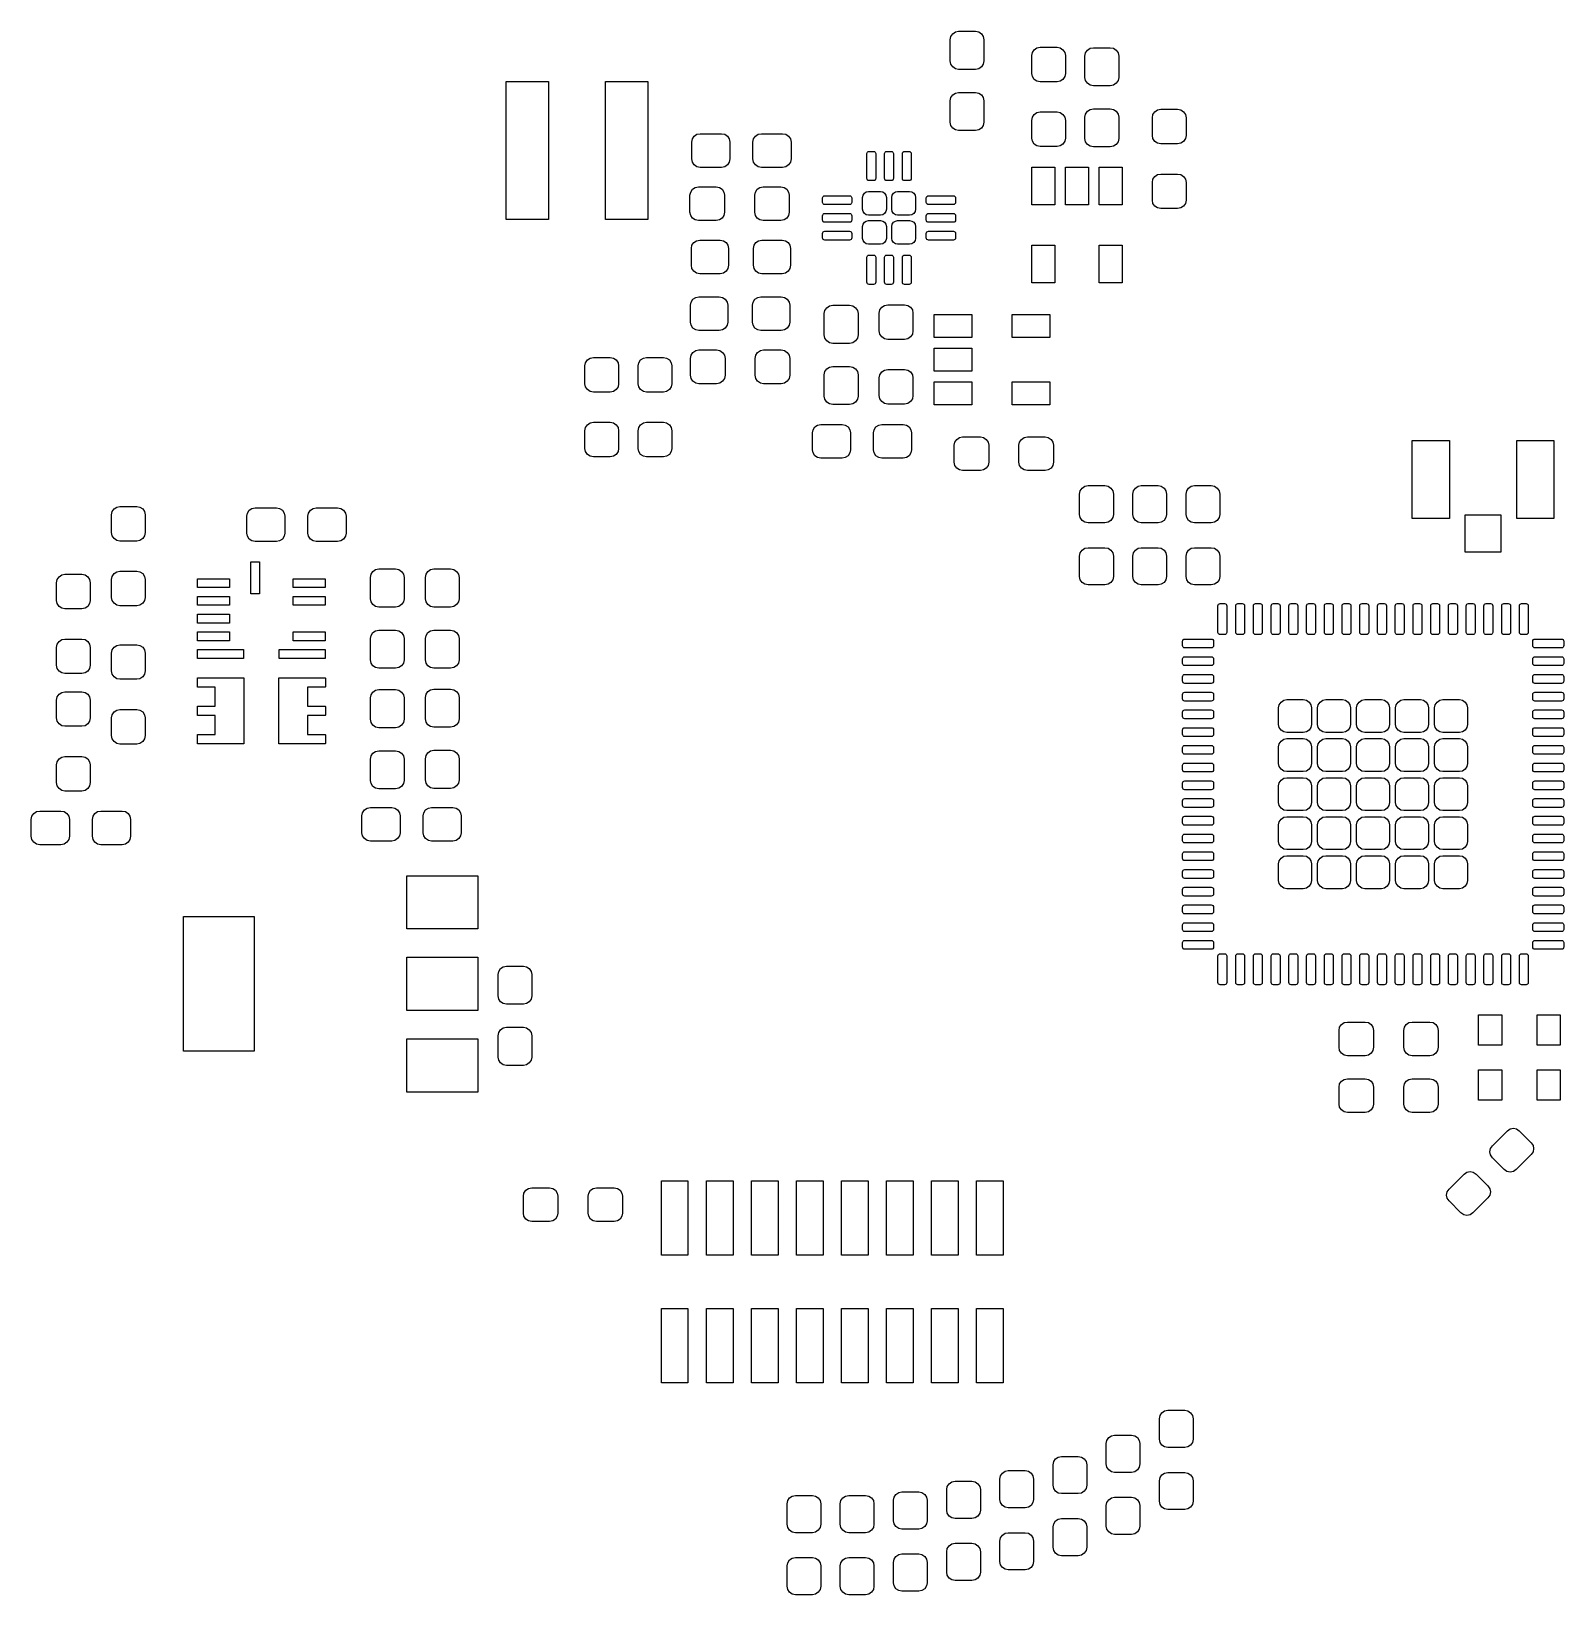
# Model space of a CAD drawing. Extents: x 116.2 to 159.4, y -138 to -93.9.
import ezdxf

# ---------------------------------------------------------------- set-up
doc = ezdxf.new("R2010")
doc.units = 0
doc.layers.add('BLACK', color=7, linetype='CONTINUOUS')

msp = doc.modelspace()

# ---------------------------------------------------------------- linework, layer by layer
at = {"layer": 'BLACK', "linetype": 'CONTINUOUS'}
for p, q in [((142.125, -94.175), (142.143, -94.0841)), ((142.125, -94.775), (142.125, -94.175)), ((142.143, -94.0841), (142.195, -94.0071)), ((142.195, -94.0071), (142.272, -93.9556)), ((142.272, -93.9556), (142.362, -93.9375)), ((142.362, -93.9375), (142.838, -93.9375)), ((142.838, -93.9375), (142.928, -93.9556)), ((142.928, -93.9556), (143.005, -94.0071)), ((143.005, -94.0071), (143.057, -94.0841)), ((143.057, -94.0841), (143.075, -94.175)), ((143.075, -94.175), (143.075, -94.775)), ((142.143, -94.8659), (142.125, -94.775)), ((143.075, -94.775), (143.057, -94.8659)), ((144.425, -94.625), (144.443, -94.5341)), ((144.425, -95.125), (144.425, -94.625)), ((144.443, -94.5341), (144.495, -94.4571)), ((144.495, -94.4571), (144.572, -94.4056)), ((144.572, -94.4056), (144.662, -94.3875)), ((144.662, -94.3875), (145.137, -94.3875)), ((145.137, -94.3875), (145.228, -94.4056)), ((145.228, -94.4056), (145.305, -94.4571)), ((145.305, -94.4571), (145.357, -94.5341)), ((145.357, -94.5341), (145.375, -94.625)), ((145.375, -94.625), (145.375, -95.125)), ((145.925, -94.6375), (145.943, -94.5466)), ((145.925, -95.2375), (145.925, -94.6375)), ((145.943, -94.5466), (145.995, -94.4696)), ((145.995, -94.4696), (146.072, -94.4181)), ((146.072, -94.4181), (146.162, -94.4)), ((146.162, -94.4), (146.637, -94.4)), ((146.637, -94.4), (146.728, -94.4181)), ((146.728, -94.4181), (146.805, -94.4696)), ((146.805, -94.4696), (146.857, -94.5466)), ((146.857, -94.5466), (146.875, -94.6375)), ((146.875, -94.6375), (146.875, -95.2375)), ((142.195, -94.9429), (142.143, -94.8659)), ((142.272, -94.9944), (142.195, -94.9429)), ((142.362, -95.0125), (142.272, -94.9944)), ((142.838, -95.0125), (142.362, -95.0125)), ((142.928, -94.9944), (142.838, -95.0125)), ((143.005, -94.9429), (142.928, -94.9944)), ((143.057, -94.8659), (143.005, -94.9429)), ((144.443, -95.2159), (144.425, -95.125)), ((144.495, -95.2929), (144.443, -95.2159)), ((145.357, -95.2159), (145.305, -95.2929)), ((145.375, -95.125), (145.357, -95.2159)), ((129.6, -99.25), (129.6, -95.35)), ((129.6, -95.35), (130.8, -95.35)), ((130.8, -95.35), (130.8, -99.25)), ((132.4, -99.25), (132.4, -95.35)), ((132.4, -95.35), (133.6, -95.35)), ((133.6, -95.35), (133.6, -99.25)), ((142.272, -95.6806), (142.362, -95.6625)), ((142.362, -95.6625), (142.838, -95.6625)), ((142.838, -95.6625), (142.928, -95.6806)), ((144.572, -95.3444), (144.495, -95.2929)), ((144.662, -95.3625), (144.572, -95.3444)), ((145.137, -95.3625), (144.662, -95.3625)), ((145.228, -95.3444), (145.137, -95.3625)), ((145.305, -95.2929), (145.228, -95.3444)), ((145.943, -95.3284), (145.925, -95.2375)), ((145.995, -95.4054), (145.943, -95.3284)), ((146.072, -95.4569), (145.995, -95.4054)), ((146.162, -95.475), (146.072, -95.4569)), ((146.637, -95.475), (146.162, -95.475)), ((146.728, -95.4569), (146.637, -95.475)), ((146.805, -95.4054), (146.728, -95.4569)), ((146.857, -95.3284), (146.805, -95.4054)), ((146.875, -95.2375), (146.857, -95.3284)), ((142.125, -95.9), (142.143, -95.8091)), ((142.125, -96.5), (142.125, -95.9)), ((142.143, -95.8091), (142.195, -95.7321)), ((142.195, -95.7321), (142.272, -95.6806)), ((142.928, -95.6806), (143.005, -95.7321)), ((143.005, -95.7321), (143.057, -95.8091)), ((143.057, -95.8091), (143.075, -95.9)), ((143.075, -95.9), (143.075, -96.5)), ((142.143, -96.5909), (142.125, -96.5)), ((143.075, -96.5), (143.057, -96.5909)), ((144.425, -96.45), (144.443, -96.3591)), ((144.425, -96.95), (144.425, -96.45)), ((144.443, -96.3591), (144.495, -96.2821)), ((144.495, -96.2821), (144.572, -96.2306)), ((144.572, -96.2306), (144.662, -96.2125)), ((144.662, -96.2125), (145.137, -96.2125)), ((145.137, -96.2125), (145.228, -96.2306)), ((145.228, -96.2306), (145.305, -96.2821)), ((145.305, -96.2821), (145.357, -96.3591)), ((145.357, -96.3591), (145.375, -96.45)), ((145.375, -96.45), (145.375, -96.95)), ((145.925, -96.3625), (145.943, -96.2716)), ((145.925, -96.9625), (145.925, -96.3625)), ((145.943, -96.2716), (145.995, -96.1946)), ((145.995, -96.1946), (146.072, -96.1431)), ((146.072, -96.1431), (146.162, -96.125)), ((146.162, -96.125), (146.637, -96.125)), ((146.637, -96.125), (146.728, -96.1431)), ((146.728, -96.1431), (146.805, -96.1946)), ((146.805, -96.1946), (146.857, -96.2716)), ((146.857, -96.2716), (146.875, -96.3625)), ((146.875, -96.3625), (146.875, -96.9625)), ((147.825, -96.375), (147.843, -96.2841)), ((147.825, -96.875), (147.825, -96.375)), ((147.843, -96.2841), (147.895, -96.2071)), ((147.895, -96.2071), (147.972, -96.1556)), ((147.972, -96.1556), (148.062, -96.1375)), ((148.062, -96.1375), (148.537, -96.1375)), ((148.537, -96.1375), (148.628, -96.1556)), ((148.628, -96.1556), (148.705, -96.2071)), ((148.705, -96.2071), (148.757, -96.2841)), ((148.757, -96.2841), (148.775, -96.375)), ((148.775, -96.375), (148.775, -96.875)), ((134.838, -97.0625), (134.856, -96.9716)), ((134.856, -96.9716), (134.907, -96.8946)), ((134.907, -96.8946), (134.984, -96.8431)), ((134.984, -96.8431), (135.075, -96.825)), ((135.075, -96.825), (135.675, -96.825)), ((135.675, -96.825), (135.766, -96.8431)), ((135.766, -96.8431), (135.843, -96.8946)), ((135.843, -96.8946), (135.894, -96.9716)), ((135.894, -96.9716), (135.912, -97.0625)), ((136.562, -97.0625), (136.581, -96.9716)), ((136.581, -96.9716), (136.632, -96.8946)), ((136.632, -96.8946), (136.709, -96.8431)), ((136.709, -96.8431), (136.8, -96.825)), ((136.8, -96.825), (137.4, -96.825)), ((137.4, -96.825), (137.491, -96.8431)), ((137.491, -96.8431), (137.568, -96.8946)), ((137.568, -96.8946), (137.619, -96.9716)), ((137.619, -96.9716), (137.637, -97.0625)), ((142.195, -96.6679), (142.143, -96.5909)), ((142.272, -96.7194), (142.195, -96.6679)), ((142.362, -96.7375), (142.272, -96.7194)), ((142.838, -96.7375), (142.362, -96.7375)), ((142.928, -96.7194), (142.838, -96.7375)), ((143.005, -96.6679), (142.928, -96.7194)), ((143.057, -96.5909), (143.005, -96.6679)), ((144.443, -97.0409), (144.425, -96.95)), ((145.375, -96.95), (145.357, -97.0409)), ((145.943, -97.0534), (145.925, -96.9625)), ((146.875, -96.9625), (146.857, -97.0534)), ((147.843, -96.9659), (147.825, -96.875)), ((147.895, -97.0429), (147.843, -96.9659)), ((148.757, -96.9659), (148.705, -97.0429)), ((148.775, -96.875), (148.757, -96.9659)), ((134.838, -97.5375), (134.838, -97.0625)), ((135.912, -97.0625), (135.912, -97.5375)), ((136.562, -97.5375), (136.562, -97.0625)), ((137.637, -97.0625), (137.637, -97.5375)), ((139.775, -97.3875), (139.78, -97.3636)), ((139.775, -98.0875), (139.775, -97.3875)), ((139.78, -97.3636), (139.793, -97.3433)), ((139.793, -97.3433), (139.814, -97.3298)), ((139.814, -97.3298), (139.838, -97.325)), ((139.838, -97.325), (139.963, -97.325)), ((139.963, -97.325), (139.986, -97.3298)), ((139.986, -97.3298), (140.007, -97.3433)), ((140.007, -97.3433), (140.02, -97.3636)), ((140.02, -97.3636), (140.025, -97.3875)), ((140.025, -97.3875), (140.025, -98.0875)), ((140.275, -97.3875), (140.28, -97.3636)), ((140.275, -98.0875), (140.275, -97.3875)), ((140.28, -97.3636), (140.293, -97.3433)), ((140.293, -97.3433), (140.314, -97.3298)), ((140.314, -97.3298), (140.338, -97.325)), ((140.338, -97.325), (140.463, -97.325)), ((140.463, -97.325), (140.486, -97.3298)), ((140.486, -97.3298), (140.507, -97.3433)), ((140.507, -97.3433), (140.52, -97.3636)), ((140.52, -97.3636), (140.525, -97.3875)), ((140.525, -97.3875), (140.525, -98.0875)), ((140.775, -97.3875), (140.78, -97.3636)), ((140.775, -98.0875), (140.775, -97.3875)), ((140.78, -97.3636), (140.793, -97.3433)), ((140.793, -97.3433), (140.814, -97.3298)), ((140.814, -97.3298), (140.838, -97.325)), ((140.838, -97.325), (140.963, -97.325)), ((140.963, -97.325), (140.986, -97.3298)), ((140.986, -97.3298), (141.007, -97.3433)), ((141.007, -97.3433), (141.02, -97.3636)), ((141.02, -97.3636), (141.025, -97.3875)), ((141.025, -97.3875), (141.025, -98.0875)), ((144.495, -97.1179), (144.443, -97.0409)), ((144.572, -97.1694), (144.495, -97.1179)), ((144.662, -97.1875), (144.572, -97.1694)), ((145.137, -97.1875), (144.662, -97.1875)), ((145.228, -97.1694), (145.137, -97.1875)), ((145.305, -97.1179), (145.228, -97.1694)), ((145.357, -97.0409), (145.305, -97.1179)), ((145.995, -97.1304), (145.943, -97.0534)), ((146.072, -97.1819), (145.995, -97.1304)), ((146.162, -97.2), (146.072, -97.1819)), ((146.637, -97.2), (146.162, -97.2)), ((146.728, -97.1819), (146.637, -97.2)), ((146.805, -97.1304), (146.728, -97.1819)), ((146.857, -97.0534), (146.805, -97.1304)), ((147.972, -97.0944), (147.895, -97.0429)), ((148.062, -97.1125), (147.972, -97.0944)), ((148.537, -97.1125), (148.062, -97.1125)), ((148.628, -97.0944), (148.537, -97.1125)), ((148.705, -97.0429), (148.628, -97.0944)), ((134.856, -97.6284), (134.838, -97.5375)), ((134.907, -97.7054), (134.856, -97.6284)), ((134.984, -97.7569), (134.907, -97.7054)), ((135.075, -97.775), (134.984, -97.7569)), ((135.675, -97.775), (135.075, -97.775)), ((135.766, -97.7569), (135.675, -97.775)), ((135.843, -97.7054), (135.766, -97.7569)), ((135.894, -97.6284), (135.843, -97.7054)), ((135.912, -97.5375), (135.894, -97.6284)), ((136.581, -97.6284), (136.562, -97.5375)), ((136.632, -97.7054), (136.581, -97.6284)), ((136.709, -97.7569), (136.632, -97.7054)), ((136.8, -97.775), (136.709, -97.7569)), ((137.4, -97.775), (136.8, -97.775)), ((137.491, -97.7569), (137.4, -97.775)), ((137.568, -97.7054), (137.491, -97.7569)), ((137.619, -97.6284), (137.568, -97.7054)), ((137.637, -97.5375), (137.619, -97.6284)), ((144.425, -98.83), (144.425, -97.77)), ((144.425, -97.77), (145.075, -97.77)), ((145.075, -97.77), (145.075, -98.83)), ((145.375, -98.83), (145.375, -97.77)), ((145.375, -97.77), (146.025, -97.77)), ((146.025, -97.77), (146.025, -98.83)), ((146.325, -98.83), (146.325, -97.77)), ((146.325, -97.77), (146.975, -97.77)), ((146.975, -97.77), (146.975, -98.83)), ((139.78, -98.1114), (139.775, -98.0875)), ((139.793, -98.1317), (139.78, -98.1114)), ((139.814, -98.1452), (139.793, -98.1317)), ((139.838, -98.15), (139.814, -98.1452)), ((139.963, -98.15), (139.838, -98.15)), ((139.986, -98.1452), (139.963, -98.15)), ((140.007, -98.1317), (139.986, -98.1452)), ((140.02, -98.1114), (140.007, -98.1317)), ((140.025, -98.0875), (140.02, -98.1114)), ((140.28, -98.1114), (140.275, -98.0875)), ((140.293, -98.1317), (140.28, -98.1114)), ((140.314, -98.1452), (140.293, -98.1317)), ((140.338, -98.15), (140.314, -98.1452)), ((140.463, -98.15), (140.338, -98.15)), ((140.486, -98.1452), (140.463, -98.15)), ((140.507, -98.1317), (140.486, -98.1452)), ((140.52, -98.1114), (140.507, -98.1317)), ((140.525, -98.0875), (140.52, -98.1114)), ((140.78, -98.1114), (140.775, -98.0875)), ((140.793, -98.1317), (140.78, -98.1114)), ((140.814, -98.1452), (140.793, -98.1317)), ((140.838, -98.15), (140.814, -98.1452)), ((140.963, -98.15), (140.838, -98.15)), ((140.986, -98.1452), (140.963, -98.15)), ((141.007, -98.1317), (140.986, -98.1452)), ((141.02, -98.1114), (141.007, -98.1317)), ((141.025, -98.0875), (141.02, -98.1114)), ((147.825, -98.2), (147.843, -98.1091)), ((147.825, -98.7), (147.825, -98.2)), ((147.843, -98.1091), (147.895, -98.0321)), ((147.895, -98.0321), (147.972, -97.9806)), ((147.972, -97.9806), (148.062, -97.9625)), ((148.062, -97.9625), (148.537, -97.9625)), ((148.537, -97.9625), (148.628, -97.9806)), ((148.628, -97.9806), (148.705, -98.0321)), ((148.705, -98.0321), (148.757, -98.1091)), ((148.757, -98.1091), (148.775, -98.2)), ((148.775, -98.2), (148.775, -98.7)), ((134.787, -98.5625), (134.806, -98.4716)), ((134.787, -99.0375), (134.787, -98.5625)), ((134.806, -98.4716), (134.857, -98.3946)), ((134.857, -98.3946), (134.934, -98.3431)), ((134.934, -98.3431), (135.025, -98.325)), ((135.025, -98.325), (135.525, -98.325)), ((135.525, -98.325), (135.616, -98.3431)), ((135.616, -98.3431), (135.693, -98.3946)), ((135.693, -98.3946), (135.744, -98.4716)), ((135.744, -98.4716), (135.762, -98.5625)), ((135.762, -98.5625), (135.762, -99.0375)), ((136.612, -98.5625), (136.631, -98.4716)), ((136.612, -99.0375), (136.612, -98.5625)), ((136.631, -98.4716), (136.682, -98.3946)), ((136.682, -98.3946), (136.759, -98.3431)), ((136.759, -98.3431), (136.85, -98.325)), ((136.85, -98.325), (137.35, -98.325)), ((137.35, -98.325), (137.441, -98.3431)), ((137.441, -98.3431), (137.518, -98.3946)), ((137.518, -98.3946), (137.569, -98.4716)), ((137.569, -98.4716), (137.588, -98.5625)), ((137.588, -98.5625), (137.588, -99.0375)), ((138.525, -98.6375), (138.53, -98.6136)), ((138.525, -98.7625), (138.525, -98.6375)), ((138.53, -98.6136), (138.543, -98.5933)), ((138.543, -98.5933), (138.564, -98.5798)), ((138.564, -98.5798), (138.588, -98.575)), ((138.588, -98.575), (139.287, -98.575)), ((139.287, -98.575), (139.311, -98.5798)), ((139.311, -98.5798), (139.332, -98.5933)), ((139.332, -98.5933), (139.345, -98.6136)), ((139.345, -98.6136), (139.35, -98.6375)), ((139.35, -98.6375), (139.35, -98.7625)), ((139.655, -98.6225), (139.668, -98.5584)), ((139.655, -98.9575), (139.655, -98.6225)), ((139.668, -98.5584), (139.704, -98.5041)), ((139.704, -98.5041), (139.758, -98.4677)), ((139.758, -98.4677), (139.822, -98.455)), ((139.822, -98.455), (140.157, -98.455)), ((140.157, -98.455), (140.222, -98.4677)), ((140.222, -98.4677), (140.276, -98.5041)), ((140.276, -98.5041), (140.312, -98.5584)), ((140.312, -98.5584), (140.325, -98.6225)), ((140.325, -98.6225), (140.325, -98.9575)), ((140.475, -98.6225), (140.488, -98.5584)), ((140.475, -98.9575), (140.475, -98.6225)), ((140.488, -98.5584), (140.524, -98.5041)), ((140.524, -98.5041), (140.578, -98.4677)), ((140.578, -98.4677), (140.642, -98.455)), ((140.642, -98.455), (140.977, -98.455)), ((140.977, -98.455), (141.042, -98.4677)), ((141.042, -98.4677), (141.096, -98.5041)), ((141.096, -98.5041), (141.132, -98.5584)), ((141.132, -98.5584), (141.145, -98.6225)), ((141.145, -98.6225), (141.145, -98.9575)), ((141.45, -98.6375), (141.455, -98.6136)), ((141.45, -98.7625), (141.45, -98.6375)), ((141.455, -98.6136), (141.468, -98.5933)), ((141.468, -98.5933), (141.489, -98.5798)), ((141.489, -98.5798), (141.512, -98.575)), ((141.512, -98.575), (142.213, -98.575)), ((142.213, -98.575), (142.236, -98.5798)), ((142.236, -98.5798), (142.257, -98.5933)), ((142.257, -98.5933), (142.27, -98.6136)), ((142.27, -98.6136), (142.275, -98.6375)), ((142.275, -98.6375), (142.275, -98.7625)), ((147.843, -98.7909), (147.825, -98.7)), ((148.775, -98.7), (148.757, -98.7909)), ((134.806, -99.1284), (134.787, -99.0375)), ((134.857, -99.2054), (134.806, -99.1284)), ((135.744, -99.1284), (135.693, -99.2054)), ((135.762, -99.0375), (135.744, -99.1284)), ((136.631, -99.1284), (136.612, -99.0375)), ((136.682, -99.2054), (136.631, -99.1284)), ((137.569, -99.1284), (137.518, -99.2054)), ((137.588, -99.0375), (137.569, -99.1284)), ((138.53, -98.7864), (138.525, -98.7625)), ((138.525, -99.1375), (138.53, -99.1136)), ((138.525, -99.2625), (138.525, -99.1375)), ((138.543, -98.8067), (138.53, -98.7864)), ((138.53, -99.1136), (138.543, -99.0933)), ((138.564, -98.8202), (138.543, -98.8067)), ((138.543, -99.0933), (138.564, -99.0798)), ((138.588, -98.825), (138.564, -98.8202)), ((138.564, -99.0798), (138.588, -99.075)), ((139.287, -98.825), (138.588, -98.825)), ((138.588, -99.075), (139.287, -99.075)), ((139.311, -98.8202), (139.287, -98.825)), ((139.287, -99.075), (139.311, -99.0798)), ((139.332, -98.8067), (139.311, -98.8202)), ((139.311, -99.0798), (139.332, -99.0933)), ((139.345, -98.7864), (139.332, -98.8067)), ((139.332, -99.0933), (139.345, -99.1136)), ((139.35, -98.7625), (139.345, -98.7864)), ((139.345, -99.1136), (139.35, -99.1375)), ((139.35, -99.1375), (139.35, -99.2625)), ((139.668, -99.0216), (139.655, -98.9575)), ((139.704, -99.0759), (139.668, -99.0216)), ((139.758, -99.1122), (139.704, -99.0759)), ((139.822, -99.125), (139.758, -99.1122)), ((140.157, -99.125), (139.822, -99.125)), ((140.222, -99.1122), (140.157, -99.125)), ((140.276, -99.0759), (140.222, -99.1122)), ((140.312, -99.0216), (140.276, -99.0759)), ((140.325, -98.9575), (140.312, -99.0216)), ((140.488, -99.0216), (140.475, -98.9575)), ((140.524, -99.0759), (140.488, -99.0216)), ((140.578, -99.1122), (140.524, -99.0759)), ((140.642, -99.125), (140.578, -99.1122)), ((140.977, -99.125), (140.642, -99.125)), ((141.042, -99.1122), (140.977, -99.125)), ((141.096, -99.0759), (141.042, -99.1122)), ((141.132, -99.0216), (141.096, -99.0759)), ((141.145, -98.9575), (141.132, -99.0216)), ((141.455, -98.7864), (141.45, -98.7625)), ((141.45, -99.1375), (141.455, -99.1136)), ((141.45, -99.2625), (141.45, -99.1375)), ((141.468, -98.8067), (141.455, -98.7864)), ((141.455, -99.1136), (141.468, -99.0933)), ((141.489, -98.8202), (141.468, -98.8067)), ((141.468, -99.0933), (141.489, -99.0798)), ((141.512, -98.825), (141.489, -98.8202)), ((141.489, -99.0798), (141.512, -99.075)), ((142.213, -98.825), (141.512, -98.825)), ((141.512, -99.075), (142.213, -99.075)), ((142.236, -98.8202), (142.213, -98.825)), ((142.213, -99.075), (142.236, -99.0798)), ((142.257, -98.8067), (142.236, -98.8202)), ((142.236, -99.0798), (142.257, -99.0933)), ((142.27, -98.7864), (142.257, -98.8067)), ((142.257, -99.0933), (142.27, -99.1136)), ((142.275, -98.7625), (142.27, -98.7864)), ((142.27, -99.1136), (142.275, -99.1375)), ((142.275, -99.1375), (142.275, -99.2625)), ((145.075, -98.83), (144.425, -98.83)), ((146.025, -98.83), (145.375, -98.83)), ((146.975, -98.83), (146.325, -98.83)), ((147.895, -98.8679), (147.843, -98.7909)), ((147.972, -98.9194), (147.895, -98.8679)), ((148.062, -98.9375), (147.972, -98.9194)), ((148.537, -98.9375), (148.062, -98.9375)), ((148.628, -98.9194), (148.537, -98.9375)), ((148.705, -98.8679), (148.628, -98.9194)), ((148.757, -98.7909), (148.705, -98.8679)), ((130.8, -99.25), (129.6, -99.25)), ((133.6, -99.25), (132.4, -99.25)), ((134.934, -99.2569), (134.857, -99.2054)), ((135.025, -99.275), (134.934, -99.2569)), ((135.525, -99.275), (135.025, -99.275)), ((135.616, -99.2569), (135.525, -99.275)), ((135.693, -99.2054), (135.616, -99.2569)), ((136.759, -99.2569), (136.682, -99.2054)), ((136.85, -99.275), (136.759, -99.2569)), ((137.35, -99.275), (136.85, -99.275)), ((137.441, -99.2569), (137.35, -99.275)), ((137.518, -99.2054), (137.441, -99.2569)), ((138.53, -99.2864), (138.525, -99.2625)), ((138.525, -99.6375), (138.53, -99.6136)), ((138.525, -99.7625), (138.525, -99.6375)), ((138.543, -99.3067), (138.53, -99.2864)), ((138.53, -99.6136), (138.543, -99.5933)), ((138.564, -99.3202), (138.543, -99.3067)), ((138.543, -99.5933), (138.564, -99.5798)), ((138.588, -99.325), (138.564, -99.3202)), ((138.564, -99.5798), (138.588, -99.575)), ((139.287, -99.325), (138.588, -99.325)), ((138.588, -99.575), (139.287, -99.575)), ((139.311, -99.3202), (139.287, -99.325)), ((139.287, -99.575), (139.311, -99.5798)), ((139.332, -99.3067), (139.311, -99.3202)), ((139.311, -99.5798), (139.332, -99.5933)), ((139.345, -99.2864), (139.332, -99.3067)), ((139.332, -99.5933), (139.345, -99.6136)), ((139.35, -99.2625), (139.345, -99.2864)), ((139.345, -99.6136), (139.35, -99.6375)), ((139.35, -99.6375), (139.35, -99.7625)), ((139.655, -99.4425), (139.668, -99.3784)), ((139.655, -99.7775), (139.655, -99.4425)), ((139.668, -99.3784), (139.704, -99.3241)), ((139.704, -99.3241), (139.758, -99.2877)), ((139.758, -99.2877), (139.822, -99.275)), ((139.822, -99.275), (140.157, -99.275)), ((140.157, -99.275), (140.222, -99.2877)), ((140.222, -99.2877), (140.276, -99.3241)), ((140.276, -99.3241), (140.312, -99.3784)), ((140.312, -99.3784), (140.325, -99.4425)), ((140.325, -99.4425), (140.325, -99.7775)), ((140.475, -99.4425), (140.488, -99.3784)), ((140.475, -99.7775), (140.475, -99.4425)), ((140.488, -99.3784), (140.524, -99.3241)), ((140.524, -99.3241), (140.578, -99.2877)), ((140.578, -99.2877), (140.642, -99.275)), ((140.642, -99.275), (140.977, -99.275)), ((140.977, -99.275), (141.042, -99.2877)), ((141.042, -99.2877), (141.096, -99.3241)), ((141.096, -99.3241), (141.132, -99.3784)), ((141.132, -99.3784), (141.145, -99.4425)), ((141.145, -99.4425), (141.145, -99.7775)), ((141.455, -99.2864), (141.45, -99.2625)), ((141.45, -99.6375), (141.455, -99.6136)), ((141.45, -99.7625), (141.45, -99.6375)), ((141.468, -99.3067), (141.455, -99.2864)), ((141.455, -99.6136), (141.468, -99.5933)), ((141.489, -99.3202), (141.468, -99.3067)), ((141.468, -99.5933), (141.489, -99.5798)), ((141.512, -99.325), (141.489, -99.3202)), ((141.489, -99.5798), (141.512, -99.575)), ((142.213, -99.325), (141.512, -99.325)), ((141.512, -99.575), (142.213, -99.575)), ((142.236, -99.3202), (142.213, -99.325)), ((142.213, -99.575), (142.236, -99.5798)), ((142.257, -99.3067), (142.236, -99.3202)), ((142.236, -99.5798), (142.257, -99.5933)), ((142.27, -99.2864), (142.257, -99.3067)), ((142.257, -99.5933), (142.27, -99.6136)), ((142.275, -99.2625), (142.27, -99.2864)), ((142.27, -99.6136), (142.275, -99.6375)), ((142.275, -99.6375), (142.275, -99.7625)), ((134.825, -100.062), (134.843, -99.9716)), ((134.825, -100.537), (134.825, -100.062)), ((134.843, -99.9716), (134.895, -99.8946)), ((134.895, -99.8946), (134.972, -99.8431)), ((134.972, -99.8431), (135.062, -99.825)), ((135.062, -99.825), (135.637, -99.825)), ((135.637, -99.825), (135.728, -99.8431)), ((135.728, -99.8431), (135.805, -99.8946)), ((135.805, -99.8946), (135.857, -99.9716)), ((135.857, -99.9716), (135.875, -100.062)), ((135.875, -100.062), (135.875, -100.537)), ((136.575, -100.062), (136.593, -99.9716)), ((136.575, -100.537), (136.575, -100.062)), ((136.593, -99.9716), (136.645, -99.8946)), ((136.645, -99.8946), (136.722, -99.8431)), ((136.722, -99.8431), (136.812, -99.825)), ((136.812, -99.825), (137.387, -99.825)), ((137.387, -99.825), (137.478, -99.8431)), ((137.478, -99.8431), (137.555, -99.8946)), ((137.555, -99.8946), (137.607, -99.9716)), ((137.607, -99.9716), (137.625, -100.062)), ((137.625, -100.062), (137.625, -100.537)), ((138.53, -99.7864), (138.525, -99.7625)), ((138.543, -99.8067), (138.53, -99.7864)), ((138.564, -99.8202), (138.543, -99.8067)), ((138.588, -99.825), (138.564, -99.8202)), ((139.287, -99.825), (138.588, -99.825)), ((139.311, -99.8202), (139.287, -99.825)), ((139.332, -99.8067), (139.311, -99.8202)), ((139.345, -99.7864), (139.332, -99.8067)), ((139.35, -99.7625), (139.345, -99.7864)), ((139.668, -99.8416), (139.655, -99.7775)), ((139.704, -99.8959), (139.668, -99.8416)), ((139.758, -99.9322), (139.704, -99.8959)), ((139.822, -99.945), (139.758, -99.9322)), ((140.157, -99.945), (139.822, -99.945)), ((140.222, -99.9322), (140.157, -99.945)), ((140.276, -99.8959), (140.222, -99.9322)), ((140.312, -99.8416), (140.276, -99.8959)), ((140.325, -99.7775), (140.312, -99.8416)), ((140.488, -99.8416), (140.475, -99.7775)), ((140.524, -99.8959), (140.488, -99.8416)), ((140.578, -99.9322), (140.524, -99.8959)), ((140.642, -99.945), (140.578, -99.9322)), ((140.977, -99.945), (140.642, -99.945)), ((141.042, -99.9322), (140.977, -99.945)), ((141.096, -99.8959), (141.042, -99.9322)), ((141.132, -99.8416), (141.096, -99.8959)), ((141.145, -99.7775), (141.132, -99.8416)), ((141.455, -99.7864), (141.45, -99.7625)), ((141.468, -99.8067), (141.455, -99.7864)), ((141.489, -99.8202), (141.468, -99.8067)), ((141.512, -99.825), (141.489, -99.8202)), ((142.213, -99.825), (141.512, -99.825)), ((142.236, -99.8202), (142.213, -99.825)), ((142.257, -99.8067), (142.236, -99.8202)), ((142.27, -99.7864), (142.257, -99.8067)), ((142.275, -99.7625), (142.27, -99.7864)), ((144.425, -101.03), (144.425, -99.97)), ((144.425, -99.97), (145.075, -99.97)), ((145.075, -99.97), (145.075, -101.03)), ((146.325, -101.03), (146.325, -99.97)), ((146.325, -99.97), (146.975, -99.97)), ((146.975, -99.97), (146.975, -101.03)), ((139.775, -100.312), (139.78, -100.289)), ((139.775, -101.012), (139.775, -100.312)), ((139.78, -100.289), (139.793, -100.268)), ((139.793, -100.268), (139.814, -100.255)), ((139.814, -100.255), (139.838, -100.25)), ((139.838, -100.25), (139.963, -100.25)), ((139.963, -100.25), (139.986, -100.255)), ((139.986, -100.255), (140.007, -100.268)), ((140.007, -100.268), (140.02, -100.289)), ((140.02, -100.289), (140.025, -100.312)), ((140.025, -100.312), (140.025, -101.012)), ((140.275, -100.312), (140.28, -100.289)), ((140.275, -101.012), (140.275, -100.312)), ((140.28, -100.289), (140.293, -100.268)), ((140.293, -100.268), (140.314, -100.255)), ((140.314, -100.255), (140.338, -100.25)), ((140.338, -100.25), (140.463, -100.25)), ((140.463, -100.25), (140.486, -100.255)), ((140.486, -100.255), (140.507, -100.268)), ((140.507, -100.268), (140.52, -100.289)), ((140.52, -100.289), (140.525, -100.312)), ((140.525, -100.312), (140.525, -101.012)), ((140.775, -100.312), (140.78, -100.289)), ((140.775, -101.012), (140.775, -100.312)), ((140.78, -100.289), (140.793, -100.268)), ((140.793, -100.268), (140.814, -100.255)), ((140.814, -100.255), (140.838, -100.25)), ((140.838, -100.25), (140.963, -100.25)), ((140.963, -100.25), (140.986, -100.255)), ((140.986, -100.255), (141.007, -100.268)), ((141.007, -100.268), (141.02, -100.289)), ((141.02, -100.289), (141.025, -100.312)), ((141.025, -100.312), (141.025, -101.012)), ((134.843, -100.628), (134.825, -100.537)), ((134.895, -100.705), (134.843, -100.628)), ((134.972, -100.757), (134.895, -100.705)), ((135.062, -100.775), (134.972, -100.757)), ((135.637, -100.775), (135.062, -100.775)), ((135.728, -100.757), (135.637, -100.775)), ((135.805, -100.705), (135.728, -100.757)), ((135.857, -100.628), (135.805, -100.705)), ((135.875, -100.537), (135.857, -100.628)), ((136.593, -100.628), (136.575, -100.537)), ((136.645, -100.705), (136.593, -100.628)), ((136.722, -100.757), (136.645, -100.705)), ((136.812, -100.775), (136.722, -100.757)), ((137.387, -100.775), (136.812, -100.775)), ((137.478, -100.757), (137.387, -100.775)), ((137.555, -100.705), (137.478, -100.757)), ((137.607, -100.628), (137.555, -100.705)), ((137.625, -100.537), (137.607, -100.628)), ((139.78, -101.036), (139.775, -101.012)), ((139.793, -101.057), (139.78, -101.036)), ((139.814, -101.07), (139.793, -101.057)), ((139.838, -101.075), (139.814, -101.07)), ((139.963, -101.075), (139.838, -101.075)), ((139.986, -101.07), (139.963, -101.075)), ((140.007, -101.057), (139.986, -101.07)), ((140.02, -101.036), (140.007, -101.057)), ((140.025, -101.012), (140.02, -101.036)), ((140.28, -101.036), (140.275, -101.012)), ((140.293, -101.057), (140.28, -101.036)), ((140.314, -101.07), (140.293, -101.057)), ((140.338, -101.075), (140.314, -101.07)), ((140.463, -101.075), (140.338, -101.075)), ((140.486, -101.07), (140.463, -101.075)), ((140.507, -101.057), (140.486, -101.07)), ((140.52, -101.036), (140.507, -101.057)), ((140.525, -101.012), (140.52, -101.036)), ((140.78, -101.036), (140.775, -101.012)), ((140.793, -101.057), (140.78, -101.036)), ((140.814, -101.07), (140.793, -101.057)), ((140.838, -101.075), (140.814, -101.07)), ((140.963, -101.075), (140.838, -101.075)), ((140.986, -101.07), (140.963, -101.075)), ((141.007, -101.057), (140.986, -101.07)), ((141.02, -101.036), (141.007, -101.057)), ((141.025, -101.012), (141.02, -101.036)), ((145.075, -101.03), (144.425, -101.03)), ((146.975, -101.03), (146.325, -101.03)), ((134.8, -101.662), (134.818, -101.572)), ((134.8, -102.137), (134.8, -101.662)), ((134.818, -101.572), (134.87, -101.495)), ((134.87, -101.495), (134.947, -101.443)), ((134.947, -101.443), (135.037, -101.425)), ((135.037, -101.425), (135.612, -101.425)), ((135.612, -101.425), (135.703, -101.443)), ((135.703, -101.443), (135.78, -101.495)), ((135.78, -101.495), (135.832, -101.572)), ((135.832, -101.572), (135.85, -101.662)), ((135.85, -101.662), (135.85, -102.137)), ((136.55, -101.662), (136.568, -101.572)), ((136.55, -102.137), (136.55, -101.662)), ((136.568, -101.572), (136.62, -101.495)), ((136.62, -101.495), (136.697, -101.443)), ((136.697, -101.443), (136.787, -101.425)), ((136.787, -101.425), (137.362, -101.425)), ((137.362, -101.425), (137.453, -101.443)), ((137.453, -101.443), (137.53, -101.495)), ((137.53, -101.495), (137.582, -101.572)), ((137.582, -101.572), (137.6, -101.662)), ((137.6, -101.662), (137.6, -102.137)), ((138.575, -101.9), (138.593, -101.809)), ((138.593, -101.809), (138.645, -101.732)), ((138.645, -101.732), (138.722, -101.681)), ((138.722, -101.681), (138.812, -101.663)), ((138.812, -101.663), (139.287, -101.663)), ((139.287, -101.663), (139.378, -101.681)), ((139.378, -101.681), (139.455, -101.732)), ((139.455, -101.732), (139.507, -101.809)), ((139.507, -101.809), (139.525, -101.9)), ((140.125, -101.887), (140.143, -101.797)), ((140.143, -101.797), (140.195, -101.72)), ((140.195, -101.72), (140.272, -101.668)), ((140.272, -101.668), (140.362, -101.65)), ((140.362, -101.65), (140.838, -101.65)), ((140.838, -101.65), (140.928, -101.668)), ((140.928, -101.668), (141.005, -101.72)), ((141.005, -101.72), (141.057, -101.797)), ((141.057, -101.797), (141.075, -101.887)), ((134.818, -102.228), (134.8, -102.137)), ((134.87, -102.305), (134.818, -102.228)), ((135.832, -102.228), (135.78, -102.305)), ((135.85, -102.137), (135.832, -102.228)), ((136.568, -102.228), (136.55, -102.137)), ((136.62, -102.305), (136.568, -102.228)), ((137.582, -102.228), (137.53, -102.305)), ((137.6, -102.137), (137.582, -102.228)), ((138.575, -102.5), (138.575, -101.9)), ((139.525, -101.9), (139.525, -102.5)), ((140.125, -102.387), (140.125, -101.887)), ((141.075, -101.887), (141.075, -102.387)), ((141.67, -102.575), (141.67, -101.925)), ((141.67, -101.925), (142.73, -101.925)), ((142.73, -101.925), (142.73, -102.575)), ((143.87, -102.575), (143.87, -101.925)), ((143.87, -101.925), (144.93, -101.925)), ((144.93, -101.925), (144.93, -102.575)), ((134.947, -102.357), (134.87, -102.305)), ((135.037, -102.375), (134.947, -102.357)), ((135.612, -102.375), (135.037, -102.375)), ((135.703, -102.357), (135.612, -102.375)), ((135.78, -102.305), (135.703, -102.357)), ((136.697, -102.357), (136.62, -102.305)), ((136.787, -102.375), (136.697, -102.357)), ((137.362, -102.375), (136.787, -102.375)), ((137.453, -102.357), (137.362, -102.375)), ((137.53, -102.305), (137.453, -102.357)), ((138.593, -102.591), (138.575, -102.5)), ((138.645, -102.668), (138.593, -102.591)), ((138.722, -102.719), (138.645, -102.668)), ((138.812, -102.738), (138.722, -102.719)), ((139.378, -102.719), (139.287, -102.738)), ((139.455, -102.668), (139.378, -102.719)), ((139.507, -102.591), (139.455, -102.668)), ((139.525, -102.5), (139.507, -102.591)), ((140.143, -102.478), (140.125, -102.387)), ((140.195, -102.555), (140.143, -102.478)), ((140.272, -102.607), (140.195, -102.555)), ((140.362, -102.625), (140.272, -102.607)), ((140.838, -102.625), (140.362, -102.625)), ((140.928, -102.607), (140.838, -102.625)), ((141.005, -102.555), (140.928, -102.607)), ((141.057, -102.478), (141.005, -102.555)), ((141.075, -102.387), (141.057, -102.478)), ((142.73, -102.575), (141.67, -102.575)), ((144.93, -102.575), (143.87, -102.575)), ((131.895, -103.207), (131.972, -103.156)), ((131.972, -103.156), (132.062, -103.137)), ((132.062, -103.137), (132.537, -103.137)), ((132.537, -103.137), (132.628, -103.156)), ((132.628, -103.156), (132.705, -103.207)), ((133.395, -103.207), (133.472, -103.156)), ((133.472, -103.156), (133.562, -103.137)), ((133.562, -103.137), (134.037, -103.137)), ((134.037, -103.137), (134.128, -103.156)), ((134.128, -103.156), (134.205, -103.207)), ((134.8, -103.162), (134.818, -103.072)), ((134.8, -103.637), (134.8, -103.162)), ((134.818, -103.072), (134.87, -102.995)), ((134.87, -102.995), (134.947, -102.943)), ((134.947, -102.943), (135.037, -102.925)), ((135.037, -102.925), (135.537, -102.925)), ((135.537, -102.925), (135.628, -102.943)), ((135.628, -102.943), (135.705, -102.995)), ((135.705, -102.995), (135.757, -103.072)), ((135.757, -103.072), (135.775, -103.162)), ((135.775, -103.162), (135.775, -103.637)), ((136.625, -103.162), (136.643, -103.072)), ((136.625, -103.637), (136.625, -103.162)), ((136.643, -103.072), (136.695, -102.995)), ((136.695, -102.995), (136.772, -102.943)), ((136.772, -102.943), (136.862, -102.925)), ((136.862, -102.925), (137.362, -102.925)), ((137.362, -102.925), (137.453, -102.943)), ((137.453, -102.943), (137.53, -102.995)), ((137.53, -102.995), (137.582, -103.072)), ((137.582, -103.072), (137.6, -103.162)), ((137.6, -103.162), (137.6, -103.637)), ((139.287, -102.738), (138.812, -102.738)), ((141.67, -103.525), (141.67, -102.875)), ((141.67, -102.875), (142.73, -102.875)), ((142.73, -102.875), (142.73, -103.525)), ((131.825, -103.375), (131.843, -103.284)), ((131.825, -103.875), (131.825, -103.375)), ((131.843, -103.284), (131.895, -103.207)), ((132.705, -103.207), (132.757, -103.284)), ((132.757, -103.284), (132.775, -103.375)), ((132.775, -103.375), (132.775, -103.875)), ((133.325, -103.375), (133.343, -103.284)), ((133.325, -103.875), (133.325, -103.375)), ((133.343, -103.284), (133.395, -103.207)), ((134.205, -103.207), (134.257, -103.284)), ((134.257, -103.284), (134.275, -103.375)), ((134.275, -103.375), (134.275, -103.875)), ((138.575, -103.625), (138.593, -103.534)), ((138.593, -103.534), (138.645, -103.457)), ((138.645, -103.457), (138.722, -103.406)), ((138.722, -103.406), (138.812, -103.388)), ((138.812, -103.388), (139.287, -103.388)), ((139.287, -103.388), (139.378, -103.406)), ((139.378, -103.406), (139.455, -103.457)), ((139.455, -103.457), (139.507, -103.534)), ((139.507, -103.534), (139.525, -103.625)), ((140.143, -103.622), (140.195, -103.545)), ((140.195, -103.545), (140.272, -103.493)), ((140.272, -103.493), (140.362, -103.475)), ((140.362, -103.475), (140.838, -103.475)), ((140.838, -103.475), (140.928, -103.493)), ((140.928, -103.493), (141.005, -103.545)), ((141.005, -103.545), (141.057, -103.622)), ((142.73, -103.525), (141.67, -103.525)), ((131.843, -103.966), (131.825, -103.875)), ((131.895, -104.043), (131.843, -103.966)), ((131.972, -104.094), (131.895, -104.043)), ((132.705, -104.043), (132.628, -104.094)), ((132.757, -103.966), (132.705, -104.043)), ((132.775, -103.875), (132.757, -103.966)), ((133.343, -103.966), (133.325, -103.875)), ((133.395, -104.043), (133.343, -103.966)), ((133.472, -104.094), (133.395, -104.043)), ((134.205, -104.043), (134.128, -104.094)), ((134.257, -103.966), (134.205, -104.043)), ((134.275, -103.875), (134.257, -103.966)), ((134.818, -103.728), (134.8, -103.637)), ((134.87, -103.805), (134.818, -103.728)), ((134.947, -103.857), (134.87, -103.805)), ((135.037, -103.875), (134.947, -103.857)), ((135.537, -103.875), (135.037, -103.875)), ((135.628, -103.857), (135.537, -103.875)), ((135.705, -103.805), (135.628, -103.857)), ((135.757, -103.728), (135.705, -103.805)), ((135.775, -103.637), (135.757, -103.728)), ((136.643, -103.728), (136.625, -103.637)), ((136.695, -103.805), (136.643, -103.728)), ((136.772, -103.857), (136.695, -103.805)), ((136.862, -103.875), (136.772, -103.857)), ((137.362, -103.875), (136.862, -103.875)), ((137.453, -103.857), (137.362, -103.875)), ((137.53, -103.805), (137.453, -103.857)), ((137.582, -103.728), (137.53, -103.805)), ((137.6, -103.637), (137.582, -103.728)), ((138.575, -104.225), (138.575, -103.625)), ((139.525, -103.625), (139.525, -104.225)), ((140.125, -103.712), (140.143, -103.622)), ((140.125, -104.212), (140.125, -103.712)), ((141.057, -103.622), (141.075, -103.712)), ((141.075, -103.712), (141.075, -104.212)), ((141.67, -104.475), (141.67, -103.825)), ((141.67, -103.825), (142.73, -103.825)), ((142.73, -103.825), (142.73, -104.475)), ((143.87, -104.475), (143.87, -103.825)), ((143.87, -103.825), (144.93, -103.825)), ((144.93, -103.825), (144.93, -104.475)), ((132.062, -104.112), (131.972, -104.094)), ((132.537, -104.112), (132.062, -104.112)), ((132.628, -104.094), (132.537, -104.112)), ((133.562, -104.112), (133.472, -104.094)), ((134.037, -104.112), (133.562, -104.112)), ((134.128, -104.094), (134.037, -104.112)), ((138.593, -104.316), (138.575, -104.225)), ((138.645, -104.393), (138.593, -104.316)), ((138.722, -104.444), (138.645, -104.393)), ((138.812, -104.463), (138.722, -104.444)), ((139.287, -104.463), (138.812, -104.463)), ((139.378, -104.444), (139.287, -104.463)), ((139.455, -104.393), (139.378, -104.444)), ((139.507, -104.316), (139.455, -104.393)), ((139.525, -104.225), (139.507, -104.316)), ((140.143, -104.303), (140.125, -104.212)), ((140.195, -104.38), (140.143, -104.303)), ((140.272, -104.432), (140.195, -104.38)), ((140.362, -104.45), (140.272, -104.432)), ((140.838, -104.45), (140.362, -104.45)), ((140.928, -104.432), (140.838, -104.45)), ((141.005, -104.38), (140.928, -104.432)), ((141.057, -104.303), (141.005, -104.38)), ((141.075, -104.212), (141.057, -104.303)), ((142.73, -104.475), (141.67, -104.475)), ((144.93, -104.475), (143.87, -104.475)), ((131.825, -105.2), (131.843, -105.109)), ((131.825, -105.7), (131.825, -105.2)), ((131.843, -105.109), (131.895, -105.032)), ((131.895, -105.032), (131.972, -104.981)), ((131.972, -104.981), (132.062, -104.962)), ((132.062, -104.962), (132.537, -104.962)), ((132.537, -104.962), (132.628, -104.981)), ((132.628, -104.981), (132.705, -105.032)), ((132.705, -105.032), (132.757, -105.109)), ((132.757, -105.109), (132.775, -105.2)), ((132.775, -105.2), (132.775, -105.7)), ((133.325, -105.2), (133.343, -105.109)), ((133.325, -105.7), (133.325, -105.2)), ((133.343, -105.109), (133.395, -105.032)), ((133.395, -105.032), (133.472, -104.981)), ((133.472, -104.981), (133.562, -104.962)), ((133.562, -104.962), (134.037, -104.962)), ((134.037, -104.962), (134.128, -104.981)), ((134.128, -104.981), (134.205, -105.032)), ((134.205, -105.032), (134.257, -105.109)), ((134.257, -105.109), (134.275, -105.2)), ((134.275, -105.2), (134.275, -105.7)), ((138.237, -105.262), (138.256, -105.172)), ((138.237, -105.737), (138.237, -105.262)), ((138.256, -105.172), (138.307, -105.095)), ((138.307, -105.095), (138.384, -105.043)), ((138.384, -105.043), (138.475, -105.025)), ((138.475, -105.025), (139.075, -105.025)), ((139.075, -105.025), (139.166, -105.043)), ((139.166, -105.043), (139.243, -105.095)), ((139.243, -105.095), (139.294, -105.172)), ((139.294, -105.172), (139.312, -105.262)), ((139.312, -105.262), (139.312, -105.737)), ((139.962, -105.262), (139.981, -105.172)), ((139.962, -105.737), (139.962, -105.262)), ((139.981, -105.172), (140.032, -105.095)), ((140.032, -105.095), (140.109, -105.043)), ((140.109, -105.043), (140.2, -105.025)), ((140.2, -105.025), (140.8, -105.025)), ((140.8, -105.025), (140.891, -105.043)), ((140.891, -105.043), (140.968, -105.095)), ((140.968, -105.095), (141.019, -105.172)), ((141.019, -105.172), (141.037, -105.262)), ((141.037, -105.262), (141.037, -105.737)), ((131.843, -105.791), (131.825, -105.7)), ((131.895, -105.868), (131.843, -105.791)), ((132.757, -105.791), (132.705, -105.868)), ((132.775, -105.7), (132.757, -105.791)), ((133.343, -105.791), (133.325, -105.7)), ((133.395, -105.868), (133.343, -105.791)), ((134.257, -105.791), (134.205, -105.868)), ((134.275, -105.7), (134.257, -105.791)), ((138.256, -105.828), (138.237, -105.737)), ((139.312, -105.737), (139.294, -105.828)), ((139.981, -105.828), (139.962, -105.737)), ((141.037, -105.737), (141.019, -105.828)), ((142.237, -105.612), (142.256, -105.522)), ((142.237, -106.087), (142.237, -105.612)), ((142.256, -105.522), (142.307, -105.445)), ((142.307, -105.445), (142.384, -105.393)), ((142.384, -105.393), (142.475, -105.375)), ((142.475, -105.375), (142.975, -105.375)), ((142.975, -105.375), (143.066, -105.393)), ((143.066, -105.393), (143.143, -105.445)), ((143.143, -105.445), (143.194, -105.522)), ((143.194, -105.522), (143.213, -105.612)), ((143.213, -105.612), (143.213, -106.087)), ((144.062, -105.612), (144.081, -105.522)), ((144.062, -106.087), (144.062, -105.612)), ((144.081, -105.522), (144.132, -105.445)), ((144.132, -105.445), (144.209, -105.393)), ((144.209, -105.393), (144.3, -105.375)), ((144.3, -105.375), (144.8, -105.375)), ((144.8, -105.375), (144.891, -105.393)), ((144.891, -105.393), (144.968, -105.445)), ((144.968, -105.445), (145.019, -105.522)), ((145.019, -105.522), (145.037, -105.612)), ((145.037, -105.612), (145.037, -106.087)), ((155.15, -107.675), (155.15, -105.475)), ((155.15, -105.475), (156.2, -105.475)), ((156.2, -105.475), (156.2, -107.675)), ((158.1, -107.675), (158.1, -105.475)), ((158.1, -105.475), (159.15, -105.475)), ((159.15, -105.475), (159.15, -107.675)), ((131.972, -105.919), (131.895, -105.868)), ((132.062, -105.938), (131.972, -105.919)), ((132.537, -105.938), (132.062, -105.938)), ((132.628, -105.919), (132.537, -105.938)), ((132.705, -105.868), (132.628, -105.919)), ((133.472, -105.919), (133.395, -105.868)), ((133.562, -105.938), (133.472, -105.919)), ((134.037, -105.938), (133.562, -105.938)), ((134.128, -105.919), (134.037, -105.938)), ((134.205, -105.868), (134.128, -105.919)), ((138.307, -105.905), (138.256, -105.828)), ((138.384, -105.957), (138.307, -105.905)), ((138.475, -105.975), (138.384, -105.957)), ((139.075, -105.975), (138.475, -105.975)), ((139.166, -105.957), (139.075, -105.975)), ((139.243, -105.905), (139.166, -105.957)), ((139.294, -105.828), (139.243, -105.905)), ((140.032, -105.905), (139.981, -105.828)), ((140.109, -105.957), (140.032, -105.905)), ((140.2, -105.975), (140.109, -105.957)), ((140.8, -105.975), (140.2, -105.975)), ((140.891, -105.957), (140.8, -105.975)), ((140.968, -105.905), (140.891, -105.957)), ((141.019, -105.828), (140.968, -105.905)), ((142.256, -106.178), (142.237, -106.087)), ((142.307, -106.255), (142.256, -106.178)), ((143.194, -106.178), (143.143, -106.255)), ((143.213, -106.087), (143.194, -106.178)), ((144.081, -106.178), (144.062, -106.087)), ((144.132, -106.255), (144.081, -106.178)), ((145.019, -106.178), (144.968, -106.255)), ((145.037, -106.087), (145.019, -106.178)), ((142.384, -106.307), (142.307, -106.255)), ((142.475, -106.325), (142.384, -106.307)), ((142.975, -106.325), (142.475, -106.325)), ((143.066, -106.307), (142.975, -106.325)), ((143.143, -106.255), (143.066, -106.307)), ((144.209, -106.307), (144.132, -106.255)), ((144.3, -106.325), (144.209, -106.307)), ((144.8, -106.325), (144.3, -106.325)), ((144.891, -106.307), (144.8, -106.325)), ((144.968, -106.255), (144.891, -106.307)), ((145.775, -106.987), (145.793, -106.897)), ((145.775, -107.562), (145.775, -106.987)), ((145.793, -106.897), (145.845, -106.82)), ((145.845, -106.82), (145.922, -106.768)), ((145.922, -106.768), (146.012, -106.75)), ((146.012, -106.75), (146.487, -106.75)), ((146.487, -106.75), (146.578, -106.768)), ((146.578, -106.768), (146.655, -106.82)), ((146.655, -106.82), (146.707, -106.897)), ((146.707, -106.897), (146.725, -106.987)), ((146.725, -106.987), (146.725, -107.562)), ((147.275, -106.987), (147.293, -106.897)), ((147.275, -107.562), (147.275, -106.987)), ((147.293, -106.897), (147.345, -106.82)), ((147.345, -106.82), (147.422, -106.768)), ((147.422, -106.768), (147.512, -106.75)), ((147.512, -106.75), (147.987, -106.75)), ((147.987, -106.75), (148.078, -106.768)), ((148.078, -106.768), (148.155, -106.82)), ((148.155, -106.82), (148.207, -106.897)), ((148.207, -106.897), (148.225, -106.987)), ((148.225, -106.987), (148.225, -107.562)), ((148.775, -106.987), (148.793, -106.897)), ((148.775, -107.562), (148.775, -106.987)), ((148.793, -106.897), (148.845, -106.82)), ((148.845, -106.82), (148.922, -106.768)), ((148.922, -106.768), (149.012, -106.75)), ((149.012, -106.75), (149.487, -106.75)), ((149.487, -106.75), (149.578, -106.768)), ((149.578, -106.768), (149.655, -106.82)), ((149.655, -106.82), (149.707, -106.897)), ((149.707, -106.897), (149.725, -106.987)), ((149.725, -106.987), (149.725, -107.562)), ((118.475, -107.575), (118.493, -107.484)), ((118.493, -107.484), (118.545, -107.407)), ((118.545, -107.407), (118.622, -107.356)), ((118.622, -107.356), (118.712, -107.337)), ((118.712, -107.337), (119.188, -107.337)), ((119.188, -107.337), (119.278, -107.356)), ((119.278, -107.356), (119.355, -107.407)), ((119.355, -107.407), (119.407, -107.484)), ((119.407, -107.484), (119.425, -107.575)), ((122.287, -107.612), (122.306, -107.522)), ((122.306, -107.522), (122.357, -107.445)), ((122.357, -107.445), (122.434, -107.393)), ((122.434, -107.393), (122.525, -107.375)), ((122.525, -107.375), (123.125, -107.375)), ((123.125, -107.375), (123.216, -107.393)), ((123.216, -107.393), (123.293, -107.445)), ((123.293, -107.445), (123.344, -107.522)), ((123.344, -107.522), (123.362, -107.612)), ((124.012, -107.612), (124.031, -107.522)), ((124.031, -107.522), (124.082, -107.445)), ((124.082, -107.445), (124.159, -107.393)), ((124.159, -107.393), (124.25, -107.375)), ((124.25, -107.375), (124.85, -107.375)), ((124.85, -107.375), (124.941, -107.393)), ((124.941, -107.393), (125.018, -107.445)), ((125.018, -107.445), (125.069, -107.522)), ((125.069, -107.522), (125.087, -107.612)), ((145.793, -107.653), (145.775, -107.562)), ((146.725, -107.562), (146.707, -107.653)), ((147.293, -107.653), (147.275, -107.562)), ((148.225, -107.562), (148.207, -107.653)), ((148.793, -107.653), (148.775, -107.562)), ((149.725, -107.562), (149.707, -107.653)), ((118.475, -108.075), (118.475, -107.575)), ((119.425, -107.575), (119.425, -108.075)), ((122.287, -108.087), (122.287, -107.612)), ((123.362, -107.612), (123.362, -108.087)), ((124.012, -108.087), (124.012, -107.612)), ((125.087, -107.612), (125.087, -108.087)), ((145.845, -107.73), (145.793, -107.653)), ((145.922, -107.782), (145.845, -107.73)), ((146.012, -107.8), (145.922, -107.782)), ((146.487, -107.8), (146.012, -107.8)), ((146.578, -107.782), (146.487, -107.8)), ((146.655, -107.73), (146.578, -107.782)), ((146.707, -107.653), (146.655, -107.73)), ((147.345, -107.73), (147.293, -107.653)), ((147.422, -107.782), (147.345, -107.73)), ((147.512, -107.8), (147.422, -107.782)), ((147.987, -107.8), (147.512, -107.8)), ((148.078, -107.782), (147.987, -107.8)), ((148.155, -107.73), (148.078, -107.782)), ((148.207, -107.653), (148.155, -107.73)), ((148.845, -107.73), (148.793, -107.653)), ((148.922, -107.782), (148.845, -107.73)), ((149.012, -107.8), (148.922, -107.782)), ((149.487, -107.8), (149.012, -107.8)), ((149.578, -107.782), (149.487, -107.8)), ((149.655, -107.73), (149.578, -107.782)), ((149.707, -107.653), (149.655, -107.73)), ((156.2, -107.675), (155.15, -107.675)), ((156.65, -108.625), (156.65, -107.575)), ((156.65, -107.575), (157.65, -107.575)), ((157.65, -107.575), (157.65, -108.625)), ((159.15, -107.675), (158.1, -107.675)), ((118.493, -108.166), (118.475, -108.075)), ((118.545, -108.243), (118.493, -108.166)), ((118.622, -108.294), (118.545, -108.243)), ((118.712, -108.312), (118.622, -108.294)), ((119.188, -108.312), (118.712, -108.312)), ((119.278, -108.294), (119.188, -108.312)), ((119.355, -108.243), (119.278, -108.294)), ((119.407, -108.166), (119.355, -108.243)), ((119.425, -108.075), (119.407, -108.166)), ((122.306, -108.178), (122.287, -108.087)), ((122.357, -108.255), (122.306, -108.178)), ((122.434, -108.307), (122.357, -108.255)), ((122.525, -108.325), (122.434, -108.307)), ((123.125, -108.325), (122.525, -108.325)), ((123.216, -108.307), (123.125, -108.325)), ((123.293, -108.255), (123.216, -108.307)), ((123.344, -108.178), (123.293, -108.255)), ((123.362, -108.087), (123.344, -108.178)), ((124.031, -108.178), (124.012, -108.087)), ((124.082, -108.255), (124.031, -108.178)), ((124.159, -108.307), (124.082, -108.255)), ((124.25, -108.325), (124.159, -108.307)), ((124.85, -108.325), (124.25, -108.325)), ((124.941, -108.307), (124.85, -108.325)), ((125.018, -108.255), (124.941, -108.307)), ((125.069, -108.178), (125.018, -108.255)), ((125.087, -108.087), (125.069, -108.178)), ((145.775, -108.737), (145.793, -108.647)), ((145.775, -109.312), (145.775, -108.737)), ((145.793, -108.647), (145.845, -108.57)), ((145.845, -108.57), (145.922, -108.518)), ((145.922, -108.518), (146.012, -108.5)), ((146.012, -108.5), (146.487, -108.5)), ((146.487, -108.5), (146.578, -108.518)), ((146.578, -108.518), (146.655, -108.57)), ((146.655, -108.57), (146.707, -108.647)), ((146.707, -108.647), (146.725, -108.737)), ((146.725, -108.737), (146.725, -109.312)), ((147.275, -108.737), (147.293, -108.647)), ((147.275, -109.312), (147.275, -108.737)), ((147.293, -108.647), (147.345, -108.57)), ((147.345, -108.57), (147.422, -108.518)), ((147.422, -108.518), (147.512, -108.5)), ((147.512, -108.5), (147.987, -108.5)), ((147.987, -108.5), (148.078, -108.518)), ((148.078, -108.518), (148.155, -108.57)), ((148.155, -108.57), (148.207, -108.647)), ((148.207, -108.647), (148.225, -108.737)), ((148.225, -108.737), (148.225, -109.312)), ((148.775, -108.737), (148.793, -108.647)), ((148.775, -109.312), (148.775, -108.737)), ((148.793, -108.647), (148.845, -108.57)), ((148.845, -108.57), (148.922, -108.518)), ((148.922, -108.518), (149.012, -108.5)), ((149.012, -108.5), (149.487, -108.5)), ((149.487, -108.5), (149.578, -108.518)), ((149.578, -108.518), (149.655, -108.57)), ((149.655, -108.57), (149.707, -108.647)), ((149.707, -108.647), (149.725, -108.737)), ((149.725, -108.737), (149.725, -109.312)), ((157.65, -108.625), (156.65, -108.625)), ((116.943, -109.397), (116.995, -109.32)), ((116.995, -109.32), (117.072, -109.268)), ((117.072, -109.268), (117.162, -109.25)), ((117.162, -109.25), (117.637, -109.25)), ((117.637, -109.25), (117.728, -109.268)), ((117.728, -109.268), (117.805, -109.32)), ((117.805, -109.32), (117.857, -109.397)), ((118.475, -109.4), (118.493, -109.309)), ((118.493, -109.309), (118.545, -109.232)), ((118.545, -109.232), (118.622, -109.181)), ((118.622, -109.181), (118.712, -109.162)), ((118.712, -109.162), (119.188, -109.162)), ((119.188, -109.162), (119.278, -109.181)), ((119.278, -109.181), (119.355, -109.232)), ((119.355, -109.232), (119.407, -109.309)), ((119.407, -109.309), (119.425, -109.4)), ((122.4, -109.8), (122.4, -108.9)), ((122.4, -108.9), (122.65, -108.9)), ((122.65, -108.9), (122.65, -109.8)), ((125.775, -109.337), (125.793, -109.247)), ((125.775, -109.938), (125.775, -109.337)), ((125.793, -109.247), (125.845, -109.17)), ((125.845, -109.17), (125.922, -109.118)), ((125.922, -109.118), (126.012, -109.1)), ((126.012, -109.1), (126.487, -109.1)), ((126.487, -109.1), (126.578, -109.118)), ((126.578, -109.118), (126.655, -109.17)), ((126.655, -109.17), (126.707, -109.247)), ((126.707, -109.247), (126.725, -109.337)), ((126.725, -109.337), (126.725, -109.938)), ((127.325, -109.337), (127.343, -109.247)), ((127.325, -109.938), (127.325, -109.337)), ((127.343, -109.247), (127.395, -109.17)), ((127.395, -109.17), (127.472, -109.118)), ((127.472, -109.118), (127.562, -109.1)), ((127.562, -109.1), (128.037, -109.1)), ((128.037, -109.1), (128.128, -109.118)), ((128.128, -109.118), (128.205, -109.17)), ((128.205, -109.17), (128.257, -109.247)), ((128.257, -109.247), (128.275, -109.337)), ((128.275, -109.337), (128.275, -109.938)), ((145.793, -109.403), (145.775, -109.312)), ((146.725, -109.312), (146.707, -109.403)), ((147.293, -109.403), (147.275, -109.312)), ((148.225, -109.312), (148.207, -109.403)), ((148.793, -109.403), (148.775, -109.312)), ((149.725, -109.312), (149.707, -109.403)), ((116.925, -109.487), (116.943, -109.397)), ((116.925, -109.987), (116.925, -109.487)), ((117.857, -109.397), (117.875, -109.487)), ((117.875, -109.487), (117.875, -109.987)), ((118.475, -109.9), (118.475, -109.4)), ((119.425, -109.4), (119.425, -109.9)), ((120.9, -109.625), (120.9, -109.375)), ((120.9, -109.375), (121.8, -109.375)), ((121.8, -109.625), (120.9, -109.625)), ((121.8, -109.375), (121.8, -109.625)), ((123.6, -109.625), (123.6, -109.375)), ((123.6, -109.375), (124.5, -109.375)), ((124.5, -109.625), (123.6, -109.625)), ((124.5, -109.375), (124.5, -109.625)), ((145.845, -109.48), (145.793, -109.403)), ((145.922, -109.532), (145.845, -109.48)), ((146.012, -109.55), (145.922, -109.532)), ((146.487, -109.55), (146.012, -109.55)), ((146.578, -109.532), (146.487, -109.55)), ((146.655, -109.48), (146.578, -109.532)), ((146.707, -109.403), (146.655, -109.48)), ((147.345, -109.48), (147.293, -109.403)), ((147.422, -109.532), (147.345, -109.48)), ((147.512, -109.55), (147.422, -109.532)), ((147.987, -109.55), (147.512, -109.55)), ((148.078, -109.532), (147.987, -109.55)), ((148.155, -109.48), (148.078, -109.532)), ((148.207, -109.403), (148.155, -109.48)), ((148.845, -109.48), (148.793, -109.403)), ((148.922, -109.532), (148.845, -109.48)), ((149.012, -109.55), (148.922, -109.532)), ((149.487, -109.55), (149.012, -109.55)), ((149.578, -109.532), (149.487, -109.55)), ((149.655, -109.48), (149.578, -109.532)), ((149.707, -109.403), (149.655, -109.48)), ((116.943, -110.078), (116.925, -109.987)), ((116.995, -110.155), (116.943, -110.078)), ((117.072, -110.207), (116.995, -110.155)), ((117.162, -110.225), (117.072, -110.207)), ((117.728, -110.207), (117.637, -110.225)), ((117.805, -110.155), (117.728, -110.207)), ((117.857, -110.078), (117.805, -110.155)), ((117.875, -109.987), (117.857, -110.078)), ((118.493, -109.991), (118.475, -109.9)), ((118.545, -110.068), (118.493, -109.991)), ((118.622, -110.119), (118.545, -110.068)), ((118.712, -110.137), (118.622, -110.119)), ((119.188, -110.137), (118.712, -110.137)), ((119.278, -110.119), (119.188, -110.137)), ((119.355, -110.068), (119.278, -110.119)), ((119.407, -109.991), (119.355, -110.068)), ((119.425, -109.9), (119.407, -109.991)), ((120.9, -110.125), (120.9, -109.875)), ((120.9, -109.875), (121.8, -109.875)), ((121.8, -110.125), (120.9, -110.125)), ((121.8, -109.875), (121.8, -110.125)), ((122.65, -109.8), (122.4, -109.8)), ((123.6, -110.125), (123.6, -109.875)), ((123.6, -109.875), (124.5, -109.875)), ((124.5, -110.125), (123.6, -110.125)), ((124.5, -109.875), (124.5, -110.125)), ((125.793, -110.028), (125.775, -109.938)), ((125.845, -110.105), (125.793, -110.028)), ((125.922, -110.157), (125.845, -110.105)), ((126.012, -110.175), (125.922, -110.157)), ((126.487, -110.175), (126.012, -110.175)), ((126.578, -110.157), (126.487, -110.175)), ((126.655, -110.105), (126.578, -110.157)), ((126.707, -110.028), (126.655, -110.105)), ((126.725, -109.938), (126.707, -110.028)), ((127.343, -110.028), (127.325, -109.938)), ((127.395, -110.105), (127.343, -110.028)), ((127.472, -110.157), (127.395, -110.105)), ((127.562, -110.175), (127.472, -110.157)), ((128.037, -110.175), (127.562, -110.175)), ((128.128, -110.157), (128.037, -110.175)), ((128.205, -110.105), (128.128, -110.157)), ((128.257, -110.028), (128.205, -110.105)), ((128.275, -109.938), (128.257, -110.028)), ((149.675, -110.137), (149.68, -110.114)), ((149.675, -110.887), (149.675, -110.137)), ((149.68, -110.114), (149.693, -110.093)), ((149.693, -110.093), (149.714, -110.08)), ((149.714, -110.08), (149.737, -110.075)), ((149.737, -110.075), (149.862, -110.075)), ((149.862, -110.075), (149.886, -110.08)), ((149.886, -110.08), (149.907, -110.093)), ((149.907, -110.093), (149.92, -110.114)), ((149.92, -110.114), (149.925, -110.137)), ((149.925, -110.137), (149.925, -110.887)), ((150.175, -110.137), (150.18, -110.114)), ((150.175, -110.887), (150.175, -110.137)), ((150.18, -110.114), (150.193, -110.093)), ((150.193, -110.093), (150.214, -110.08)), ((150.214, -110.08), (150.237, -110.075)), ((150.237, -110.075), (150.362, -110.075)), ((150.362, -110.075), (150.386, -110.08)), ((150.386, -110.08), (150.407, -110.093)), ((150.407, -110.093), (150.42, -110.114)), ((150.42, -110.114), (150.425, -110.137)), ((150.425, -110.137), (150.425, -110.887)), ((150.675, -110.137), (150.68, -110.114)), ((150.675, -110.887), (150.675, -110.137)), ((150.68, -110.114), (150.693, -110.093)), ((150.693, -110.093), (150.714, -110.08)), ((150.714, -110.08), (150.737, -110.075)), ((150.737, -110.075), (150.862, -110.075)), ((150.862, -110.075), (150.886, -110.08)), ((150.886, -110.08), (150.907, -110.093)), ((150.907, -110.093), (150.92, -110.114)), ((150.92, -110.114), (150.925, -110.137)), ((150.925, -110.137), (150.925, -110.887)), ((151.175, -110.137), (151.18, -110.114)), ((151.175, -110.887), (151.175, -110.137)), ((151.18, -110.114), (151.193, -110.093)), ((151.193, -110.093), (151.214, -110.08)), ((151.214, -110.08), (151.237, -110.075)), ((151.237, -110.075), (151.362, -110.075)), ((151.362, -110.075), (151.386, -110.08)), ((151.386, -110.08), (151.407, -110.093)), ((151.407, -110.093), (151.42, -110.114)), ((151.42, -110.114), (151.425, -110.137)), ((151.425, -110.137), (151.425, -110.887)), ((151.675, -110.137), (151.68, -110.114)), ((151.675, -110.887), (151.675, -110.137)), ((151.68, -110.114), (151.693, -110.093)), ((151.693, -110.093), (151.714, -110.08)), ((151.714, -110.08), (151.737, -110.075)), ((151.737, -110.075), (151.862, -110.075)), ((151.862, -110.075), (151.886, -110.08)), ((151.886, -110.08), (151.907, -110.093)), ((151.907, -110.093), (151.92, -110.114)), ((151.92, -110.114), (151.925, -110.137)), ((151.925, -110.137), (151.925, -110.887)), ((152.175, -110.137), (152.18, -110.114)), ((152.175, -110.887), (152.175, -110.137)), ((152.18, -110.114), (152.193, -110.093)), ((152.193, -110.093), (152.214, -110.08)), ((152.214, -110.08), (152.237, -110.075)), ((152.237, -110.075), (152.362, -110.075)), ((152.362, -110.075), (152.386, -110.08)), ((152.386, -110.08), (152.407, -110.093)), ((152.407, -110.093), (152.42, -110.114)), ((152.42, -110.114), (152.425, -110.137)), ((152.425, -110.137), (152.425, -110.887)), ((152.675, -110.137), (152.68, -110.114)), ((152.675, -110.887), (152.675, -110.137)), ((152.68, -110.114), (152.693, -110.093)), ((152.693, -110.093), (152.714, -110.08)), ((152.714, -110.08), (152.737, -110.075)), ((152.737, -110.075), (152.862, -110.075)), ((152.862, -110.075), (152.886, -110.08)), ((152.886, -110.08), (152.907, -110.093)), ((152.907, -110.093), (152.92, -110.114)), ((152.92, -110.114), (152.925, -110.137)), ((152.925, -110.137), (152.925, -110.887)), ((153.175, -110.137), (153.18, -110.114)), ((153.175, -110.887), (153.175, -110.137)), ((153.18, -110.114), (153.193, -110.093)), ((153.193, -110.093), (153.214, -110.08)), ((153.214, -110.08), (153.237, -110.075)), ((153.237, -110.075), (153.362, -110.075)), ((153.362, -110.075), (153.386, -110.08)), ((153.386, -110.08), (153.407, -110.093)), ((153.407, -110.093), (153.42, -110.114)), ((153.42, -110.114), (153.425, -110.137)), ((153.425, -110.137), (153.425, -110.887)), ((153.675, -110.137), (153.68, -110.114)), ((153.675, -110.887), (153.675, -110.137)), ((153.68, -110.114), (153.693, -110.093)), ((153.693, -110.093), (153.714, -110.08)), ((153.714, -110.08), (153.737, -110.075)), ((153.737, -110.075), (153.862, -110.075)), ((153.862, -110.075), (153.886, -110.08)), ((153.886, -110.08), (153.907, -110.093)), ((153.907, -110.093), (153.92, -110.114)), ((153.92, -110.114), (153.925, -110.137)), ((153.925, -110.137), (153.925, -110.887)), ((154.175, -110.137), (154.18, -110.114)), ((154.175, -110.887), (154.175, -110.137)), ((154.18, -110.114), (154.193, -110.093)), ((154.193, -110.093), (154.214, -110.08)), ((154.214, -110.08), (154.237, -110.075)), ((154.237, -110.075), (154.362, -110.075)), ((154.362, -110.075), (154.386, -110.08)), ((154.386, -110.08), (154.407, -110.093)), ((154.407, -110.093), (154.42, -110.114)), ((154.42, -110.114), (154.425, -110.137)), ((154.425, -110.137), (154.425, -110.887)), ((154.675, -110.137), (154.68, -110.114)), ((154.675, -110.887), (154.675, -110.137)), ((154.68, -110.114), (154.693, -110.093)), ((154.693, -110.093), (154.714, -110.08)), ((154.714, -110.08), (154.737, -110.075)), ((154.737, -110.075), (154.862, -110.075)), ((154.862, -110.075), (154.886, -110.08)), ((154.886, -110.08), (154.907, -110.093)), ((154.907, -110.093), (154.92, -110.114)), ((154.92, -110.114), (154.925, -110.137)), ((154.925, -110.137), (154.925, -110.887)), ((155.175, -110.137), (155.18, -110.114)), ((155.175, -110.887), (155.175, -110.137)), ((155.18, -110.114), (155.193, -110.093)), ((155.193, -110.093), (155.214, -110.08)), ((155.214, -110.08), (155.237, -110.075)), ((155.237, -110.075), (155.362, -110.075)), ((155.362, -110.075), (155.386, -110.08)), ((155.386, -110.08), (155.407, -110.093)), ((155.407, -110.093), (155.42, -110.114)), ((155.42, -110.114), (155.425, -110.137)), ((155.425, -110.137), (155.425, -110.887)), ((155.675, -110.137), (155.68, -110.114)), ((155.675, -110.887), (155.675, -110.137)), ((155.68, -110.114), (155.693, -110.093)), ((155.693, -110.093), (155.714, -110.08)), ((155.714, -110.08), (155.737, -110.075)), ((155.737, -110.075), (155.862, -110.075)), ((155.862, -110.075), (155.886, -110.08)), ((155.886, -110.08), (155.907, -110.093)), ((155.907, -110.093), (155.92, -110.114)), ((155.92, -110.114), (155.925, -110.137)), ((155.925, -110.137), (155.925, -110.887)), ((156.175, -110.137), (156.18, -110.114)), ((156.175, -110.887), (156.175, -110.137)), ((156.18, -110.114), (156.193, -110.093)), ((156.193, -110.093), (156.214, -110.08)), ((156.214, -110.08), (156.237, -110.075)), ((156.237, -110.075), (156.362, -110.075)), ((156.362, -110.075), (156.386, -110.08)), ((156.386, -110.08), (156.407, -110.093)), ((156.407, -110.093), (156.42, -110.114)), ((156.42, -110.114), (156.425, -110.137)), ((156.425, -110.137), (156.425, -110.887)), ((156.675, -110.137), (156.68, -110.114)), ((156.675, -110.887), (156.675, -110.137)), ((156.68, -110.114), (156.693, -110.093)), ((156.693, -110.093), (156.714, -110.08)), ((156.714, -110.08), (156.737, -110.075)), ((156.737, -110.075), (156.862, -110.075)), ((156.862, -110.075), (156.886, -110.08)), ((156.886, -110.08), (156.907, -110.093)), ((156.907, -110.093), (156.92, -110.114)), ((156.92, -110.114), (156.925, -110.137)), ((156.925, -110.137), (156.925, -110.887)), ((157.175, -110.137), (157.18, -110.114)), ((157.175, -110.887), (157.175, -110.137)), ((157.18, -110.114), (157.193, -110.093)), ((157.193, -110.093), (157.214, -110.08)), ((157.214, -110.08), (157.237, -110.075)), ((157.237, -110.075), (157.362, -110.075)), ((157.362, -110.075), (157.386, -110.08)), ((157.386, -110.08), (157.407, -110.093)), ((157.407, -110.093), (157.42, -110.114)), ((157.42, -110.114), (157.425, -110.137)), ((157.425, -110.137), (157.425, -110.887)), ((157.675, -110.137), (157.68, -110.114)), ((157.675, -110.887), (157.675, -110.137)), ((157.68, -110.114), (157.693, -110.093)), ((157.693, -110.093), (157.714, -110.08)), ((157.714, -110.08), (157.737, -110.075)), ((157.737, -110.075), (157.862, -110.075)), ((157.862, -110.075), (157.886, -110.08)), ((157.886, -110.08), (157.907, -110.093)), ((157.907, -110.093), (157.92, -110.114)), ((157.92, -110.114), (157.925, -110.137)), ((157.925, -110.137), (157.925, -110.887)), ((158.175, -110.137), (158.18, -110.114)), ((158.175, -110.887), (158.175, -110.137)), ((158.18, -110.114), (158.193, -110.093)), ((158.193, -110.093), (158.214, -110.08)), ((158.214, -110.08), (158.237, -110.075)), ((158.237, -110.075), (158.362, -110.075)), ((158.362, -110.075), (158.386, -110.08)), ((158.386, -110.08), (158.407, -110.093)), ((158.407, -110.093), (158.42, -110.114)), ((158.42, -110.114), (158.425, -110.137)), ((158.425, -110.137), (158.425, -110.887)), ((117.637, -110.225), (117.162, -110.225)), ((120.9, -110.625), (120.9, -110.375)), ((120.9, -110.375), (121.8, -110.375)), ((121.8, -110.625), (120.9, -110.625)), ((121.8, -110.375), (121.8, -110.625)), ((116.995, -111.145), (117.072, -111.093)), ((117.072, -111.093), (117.162, -111.075)), ((117.162, -111.075), (117.637, -111.075)), ((117.637, -111.075), (117.728, -111.093)), ((117.728, -111.093), (117.805, -111.145)), ((120.9, -111.125), (120.9, -110.875)), ((120.9, -110.875), (121.8, -110.875)), ((121.8, -110.875), (121.8, -111.125)), ((123.6, -111.125), (123.6, -110.875)), ((123.6, -110.875), (124.5, -110.875)), ((124.5, -110.875), (124.5, -111.125)), ((125.775, -111.062), (125.793, -110.972)), ((125.775, -111.662), (125.775, -111.062)), ((125.793, -110.972), (125.845, -110.895)), ((125.845, -110.895), (125.922, -110.843)), ((125.922, -110.843), (126.012, -110.825)), ((126.012, -110.825), (126.487, -110.825)), ((126.487, -110.825), (126.578, -110.843)), ((126.578, -110.843), (126.655, -110.895)), ((126.655, -110.895), (126.707, -110.972)), ((126.707, -110.972), (126.725, -111.062)), ((126.725, -111.062), (126.725, -111.662)), ((127.325, -111.062), (127.343, -110.972)), ((127.325, -111.662), (127.325, -111.062)), ((127.343, -110.972), (127.395, -110.895)), ((127.395, -110.895), (127.472, -110.843)), ((127.472, -110.843), (127.562, -110.825)), ((127.562, -110.825), (128.037, -110.825)), ((128.037, -110.825), (128.128, -110.843)), ((128.128, -110.843), (128.205, -110.895)), ((128.205, -110.895), (128.257, -110.972)), ((128.257, -110.972), (128.275, -111.062)), ((128.275, -111.062), (128.275, -111.662)), ((148.68, -111.114), (148.693, -111.093)), ((148.693, -111.093), (148.714, -111.08)), ((148.714, -111.08), (148.737, -111.075)), ((148.737, -111.075), (149.487, -111.075)), ((149.487, -111.075), (149.511, -111.08)), ((149.511, -111.08), (149.532, -111.093)), ((149.532, -111.093), (149.545, -111.114)), ((149.68, -110.911), (149.675, -110.887)), ((149.693, -110.932), (149.68, -110.911)), ((149.714, -110.945), (149.693, -110.932)), ((149.737, -110.95), (149.714, -110.945)), ((149.862, -110.95), (149.737, -110.95)), ((149.886, -110.945), (149.862, -110.95)), ((149.907, -110.932), (149.886, -110.945)), ((149.92, -110.911), (149.907, -110.932)), ((149.925, -110.887), (149.92, -110.911)), ((150.18, -110.911), (150.175, -110.887)), ((150.193, -110.932), (150.18, -110.911)), ((150.214, -110.945), (150.193, -110.932)), ((150.237, -110.95), (150.214, -110.945)), ((150.362, -110.95), (150.237, -110.95)), ((150.386, -110.945), (150.362, -110.95)), ((150.407, -110.932), (150.386, -110.945)), ((150.42, -110.911), (150.407, -110.932)), ((150.425, -110.887), (150.42, -110.911)), ((150.68, -110.911), (150.675, -110.887)), ((150.693, -110.932), (150.68, -110.911)), ((150.714, -110.945), (150.693, -110.932)), ((150.737, -110.95), (150.714, -110.945)), ((150.862, -110.95), (150.737, -110.95)), ((150.886, -110.945), (150.862, -110.95)), ((150.907, -110.932), (150.886, -110.945)), ((150.92, -110.911), (150.907, -110.932)), ((150.925, -110.887), (150.92, -110.911)), ((151.18, -110.911), (151.175, -110.887)), ((151.193, -110.932), (151.18, -110.911)), ((151.214, -110.945), (151.193, -110.932)), ((151.237, -110.95), (151.214, -110.945)), ((151.362, -110.95), (151.237, -110.95)), ((151.386, -110.945), (151.362, -110.95)), ((151.407, -110.932), (151.386, -110.945)), ((151.42, -110.911), (151.407, -110.932)), ((151.425, -110.887), (151.42, -110.911)), ((151.68, -110.911), (151.675, -110.887)), ((151.693, -110.932), (151.68, -110.911)), ((151.714, -110.945), (151.693, -110.932)), ((151.737, -110.95), (151.714, -110.945)), ((151.862, -110.95), (151.737, -110.95)), ((151.886, -110.945), (151.862, -110.95)), ((151.907, -110.932), (151.886, -110.945)), ((151.92, -110.911), (151.907, -110.932)), ((151.925, -110.887), (151.92, -110.911)), ((152.18, -110.911), (152.175, -110.887)), ((152.193, -110.932), (152.18, -110.911)), ((152.214, -110.945), (152.193, -110.932)), ((152.237, -110.95), (152.214, -110.945)), ((152.362, -110.95), (152.237, -110.95)), ((152.386, -110.945), (152.362, -110.95)), ((152.407, -110.932), (152.386, -110.945)), ((152.42, -110.911), (152.407, -110.932)), ((152.425, -110.887), (152.42, -110.911)), ((152.68, -110.911), (152.675, -110.887)), ((152.693, -110.932), (152.68, -110.911)), ((152.714, -110.945), (152.693, -110.932)), ((152.737, -110.95), (152.714, -110.945)), ((152.862, -110.95), (152.737, -110.95)), ((152.886, -110.945), (152.862, -110.95)), ((152.907, -110.932), (152.886, -110.945)), ((152.92, -110.911), (152.907, -110.932)), ((152.925, -110.887), (152.92, -110.911)), ((153.18, -110.911), (153.175, -110.887)), ((153.193, -110.932), (153.18, -110.911)), ((153.214, -110.945), (153.193, -110.932)), ((153.237, -110.95), (153.214, -110.945)), ((153.362, -110.95), (153.237, -110.95)), ((153.386, -110.945), (153.362, -110.95)), ((153.407, -110.932), (153.386, -110.945)), ((153.42, -110.911), (153.407, -110.932)), ((153.425, -110.887), (153.42, -110.911)), ((153.68, -110.911), (153.675, -110.887)), ((153.693, -110.932), (153.68, -110.911)), ((153.714, -110.945), (153.693, -110.932)), ((153.737, -110.95), (153.714, -110.945)), ((153.862, -110.95), (153.737, -110.95)), ((153.886, -110.945), (153.862, -110.95)), ((153.907, -110.932), (153.886, -110.945)), ((153.92, -110.911), (153.907, -110.932)), ((153.925, -110.887), (153.92, -110.911)), ((154.18, -110.911), (154.175, -110.887)), ((154.193, -110.932), (154.18, -110.911)), ((154.214, -110.945), (154.193, -110.932)), ((154.237, -110.95), (154.214, -110.945)), ((154.362, -110.95), (154.237, -110.95)), ((154.386, -110.945), (154.362, -110.95)), ((154.407, -110.932), (154.386, -110.945)), ((154.42, -110.911), (154.407, -110.932)), ((154.425, -110.887), (154.42, -110.911)), ((154.68, -110.911), (154.675, -110.887)), ((154.693, -110.932), (154.68, -110.911)), ((154.714, -110.945), (154.693, -110.932)), ((154.737, -110.95), (154.714, -110.945)), ((154.862, -110.95), (154.737, -110.95)), ((154.886, -110.945), (154.862, -110.95)), ((154.907, -110.932), (154.886, -110.945)), ((154.92, -110.911), (154.907, -110.932)), ((154.925, -110.887), (154.92, -110.911)), ((155.18, -110.911), (155.175, -110.887)), ((155.193, -110.932), (155.18, -110.911)), ((155.214, -110.945), (155.193, -110.932)), ((155.237, -110.95), (155.214, -110.945)), ((155.362, -110.95), (155.237, -110.95)), ((155.386, -110.945), (155.362, -110.95)), ((155.407, -110.932), (155.386, -110.945)), ((155.42, -110.911), (155.407, -110.932)), ((155.425, -110.887), (155.42, -110.911)), ((155.68, -110.911), (155.675, -110.887)), ((155.693, -110.932), (155.68, -110.911)), ((155.714, -110.945), (155.693, -110.932)), ((155.737, -110.95), (155.714, -110.945)), ((155.862, -110.95), (155.737, -110.95)), ((155.886, -110.945), (155.862, -110.95)), ((155.907, -110.932), (155.886, -110.945)), ((155.92, -110.911), (155.907, -110.932)), ((155.925, -110.887), (155.92, -110.911)), ((156.18, -110.911), (156.175, -110.887)), ((156.193, -110.932), (156.18, -110.911)), ((156.214, -110.945), (156.193, -110.932)), ((156.237, -110.95), (156.214, -110.945)), ((156.362, -110.95), (156.237, -110.95)), ((156.386, -110.945), (156.362, -110.95)), ((156.407, -110.932), (156.386, -110.945)), ((156.42, -110.911), (156.407, -110.932)), ((156.425, -110.887), (156.42, -110.911)), ((156.68, -110.911), (156.675, -110.887)), ((156.693, -110.932), (156.68, -110.911)), ((156.714, -110.945), (156.693, -110.932)), ((156.737, -110.95), (156.714, -110.945)), ((156.862, -110.95), (156.737, -110.95)), ((156.886, -110.945), (156.862, -110.95)), ((156.907, -110.932), (156.886, -110.945)), ((156.92, -110.911), (156.907, -110.932)), ((156.925, -110.887), (156.92, -110.911)), ((157.18, -110.911), (157.175, -110.887)), ((157.193, -110.932), (157.18, -110.911)), ((157.214, -110.945), (157.193, -110.932)), ((157.237, -110.95), (157.214, -110.945)), ((157.362, -110.95), (157.237, -110.95)), ((157.386, -110.945), (157.362, -110.95)), ((157.407, -110.932), (157.386, -110.945)), ((157.42, -110.911), (157.407, -110.932)), ((157.425, -110.887), (157.42, -110.911)), ((157.68, -110.911), (157.675, -110.887)), ((157.693, -110.932), (157.68, -110.911)), ((157.714, -110.945), (157.693, -110.932)), ((157.737, -110.95), (157.714, -110.945)), ((157.862, -110.95), (157.737, -110.95)), ((157.886, -110.945), (157.862, -110.95)), ((157.907, -110.932), (157.886, -110.945)), ((157.92, -110.911), (157.907, -110.932)), ((157.925, -110.887), (157.92, -110.911)), ((158.18, -110.911), (158.175, -110.887)), ((158.193, -110.932), (158.18, -110.911)), ((158.214, -110.945), (158.193, -110.932)), ((158.237, -110.95), (158.214, -110.945)), ((158.362, -110.95), (158.237, -110.95)), ((158.386, -110.945), (158.362, -110.95)), ((158.407, -110.932), (158.386, -110.945)), ((158.42, -110.911), (158.407, -110.932)), ((158.425, -110.887), (158.42, -110.911)), ((158.555, -111.114), (158.568, -111.093)), ((158.568, -111.093), (158.589, -111.08)), ((158.589, -111.08), (158.612, -111.075)), ((158.612, -111.075), (159.362, -111.075)), ((159.362, -111.075), (159.386, -111.08)), ((159.386, -111.08), (159.407, -111.093)), ((159.407, -111.093), (159.42, -111.114)), ((116.925, -111.312), (116.943, -111.222)), ((116.925, -111.812), (116.925, -111.312)), ((116.943, -111.222), (116.995, -111.145)), ((117.805, -111.145), (117.857, -111.222)), ((117.857, -111.222), (117.875, -111.312)), ((117.875, -111.312), (117.875, -111.812)), ((118.475, -111.475), (118.493, -111.384)), ((118.475, -111.975), (118.475, -111.475)), ((118.493, -111.384), (118.545, -111.307)), ((118.545, -111.307), (118.622, -111.256)), ((118.622, -111.256), (118.712, -111.237)), ((118.712, -111.237), (119.188, -111.237)), ((119.188, -111.237), (119.278, -111.256)), ((119.278, -111.256), (119.355, -111.307)), ((119.355, -111.307), (119.407, -111.384)), ((119.407, -111.384), (119.425, -111.475)), ((119.425, -111.475), (119.425, -111.975)), ((121.8, -111.125), (120.9, -111.125)), ((120.9, -111.625), (120.9, -111.375)), ((120.9, -111.375), (122.2, -111.375)), ((122.2, -111.375), (122.2, -111.625)), ((123.2, -111.625), (123.2, -111.375)), ((123.2, -111.375), (124.5, -111.375)), ((124.5, -111.125), (123.6, -111.125)), ((124.5, -111.375), (124.5, -111.625)), ((148.675, -111.137), (148.68, -111.114)), ((148.675, -111.262), (148.675, -111.137)), ((148.68, -111.286), (148.675, -111.262)), ((148.693, -111.307), (148.68, -111.286)), ((148.714, -111.32), (148.693, -111.307)), ((148.737, -111.325), (148.714, -111.32)), ((149.487, -111.325), (148.737, -111.325)), ((149.511, -111.32), (149.487, -111.325)), ((149.532, -111.307), (149.511, -111.32)), ((149.545, -111.286), (149.532, -111.307)), ((149.545, -111.114), (149.55, -111.137)), ((149.55, -111.262), (149.545, -111.286)), ((149.55, -111.137), (149.55, -111.262)), ((158.55, -111.137), (158.555, -111.114)), ((158.55, -111.262), (158.55, -111.137)), ((158.555, -111.286), (158.55, -111.262)), ((158.568, -111.307), (158.555, -111.286)), ((158.589, -111.32), (158.568, -111.307)), ((158.612, -111.325), (158.589, -111.32)), ((159.362, -111.325), (158.612, -111.325)), ((159.386, -111.32), (159.362, -111.325)), ((159.407, -111.307), (159.386, -111.32)), ((159.42, -111.286), (159.407, -111.307)), ((159.42, -111.114), (159.425, -111.137)), ((159.425, -111.262), (159.42, -111.286)), ((159.425, -111.137), (159.425, -111.262)), ((116.943, -111.903), (116.925, -111.812)), ((116.995, -111.98), (116.943, -111.903)), ((117.072, -112.032), (116.995, -111.98)), ((117.805, -111.98), (117.728, -112.032)), ((117.857, -111.903), (117.805, -111.98)), ((117.875, -111.812), (117.857, -111.903)), ((118.493, -112.066), (118.475, -111.975)), ((119.425, -111.975), (119.407, -112.066)), ((122.2, -111.625), (120.9, -111.625)), ((124.5, -111.625), (123.2, -111.625)), ((125.793, -111.753), (125.775, -111.662)), ((125.845, -111.83), (125.793, -111.753)), ((125.922, -111.882), (125.845, -111.83)), ((126.012, -111.9), (125.922, -111.882)), ((126.487, -111.9), (126.012, -111.9)), ((126.578, -111.882), (126.487, -111.9)), ((126.655, -111.83), (126.578, -111.882)), ((126.707, -111.753), (126.655, -111.83)), ((126.725, -111.662), (126.707, -111.753)), ((127.343, -111.753), (127.325, -111.662)), ((127.395, -111.83), (127.343, -111.753)), ((127.472, -111.882), (127.395, -111.83)), ((127.562, -111.9), (127.472, -111.882)), ((128.037, -111.9), (127.562, -111.9)), ((128.128, -111.882), (128.037, -111.9)), ((128.205, -111.83), (128.128, -111.882)), ((128.257, -111.753), (128.205, -111.83)), ((128.275, -111.662), (128.257, -111.753)), ((148.675, -111.637), (148.68, -111.614)), ((148.675, -111.762), (148.675, -111.637)), ((148.68, -111.786), (148.675, -111.762)), ((148.68, -111.614), (148.693, -111.593)), ((148.693, -111.807), (148.68, -111.786)), ((148.693, -111.593), (148.714, -111.58)), ((148.714, -111.82), (148.693, -111.807)), ((148.714, -111.58), (148.737, -111.575)), ((148.737, -111.825), (148.714, -111.82)), ((148.737, -111.575), (149.487, -111.575)), ((149.487, -111.825), (148.737, -111.825)), ((149.487, -111.575), (149.511, -111.58)), ((149.511, -111.82), (149.487, -111.825)), ((149.511, -111.58), (149.532, -111.593)), ((149.532, -111.807), (149.511, -111.82)), ((149.532, -111.593), (149.545, -111.614)), ((149.545, -111.786), (149.532, -111.807)), ((149.545, -111.614), (149.55, -111.637)), ((149.55, -111.762), (149.545, -111.786)), ((149.55, -111.637), (149.55, -111.762)), ((158.55, -111.637), (158.555, -111.614)), ((158.55, -111.762), (158.55, -111.637)), ((158.555, -111.786), (158.55, -111.762)), ((158.555, -111.614), (158.568, -111.593)), ((158.568, -111.807), (158.555, -111.786)), ((158.568, -111.593), (158.589, -111.58)), ((158.589, -111.82), (158.568, -111.807)), ((158.589, -111.58), (158.612, -111.575)), ((158.612, -111.825), (158.589, -111.82)), ((158.612, -111.575), (159.362, -111.575)), ((159.362, -111.825), (158.612, -111.825)), ((159.362, -111.575), (159.386, -111.58)), ((159.386, -111.82), (159.362, -111.825)), ((159.386, -111.58), (159.407, -111.593)), ((159.407, -111.807), (159.386, -111.82)), ((159.407, -111.593), (159.42, -111.614)), ((159.42, -111.786), (159.407, -111.807)), ((159.42, -111.614), (159.425, -111.637)), ((159.425, -111.762), (159.42, -111.786)), ((159.425, -111.637), (159.425, -111.762)), ((117.162, -112.05), (117.072, -112.032)), ((117.637, -112.05), (117.162, -112.05)), ((117.728, -112.032), (117.637, -112.05)), ((118.545, -112.143), (118.493, -112.066)), ((118.622, -112.194), (118.545, -112.143)), ((118.712, -112.212), (118.622, -112.194)), ((119.188, -112.212), (118.712, -112.212)), ((119.278, -112.194), (119.188, -112.212)), ((119.355, -112.143), (119.278, -112.194)), ((119.407, -112.066), (119.355, -112.143)), ((120.895, -112.175), (120.896, -112.171)), ((120.895, -112.425), (120.895, -112.175)), ((120.896, -112.171), (120.9, -112.17)), ((120.9, -112.17), (122.2, -112.17)), ((122.2, -112.17), (122.204, -112.171)), ((122.204, -112.171), (122.205, -112.175)), ((122.205, -112.175), (122.205, -114.025)), ((123.195, -112.175), (123.196, -112.171)), ((123.195, -114.025), (123.195, -112.175)), ((123.196, -112.171), (123.2, -112.17)), ((123.2, -112.17), (124.5, -112.17)), ((124.5, -112.17), (124.504, -112.171)), ((124.504, -112.171), (124.505, -112.175)), ((124.505, -112.175), (124.505, -112.425)), ((148.675, -112.137), (148.68, -112.114)), ((148.675, -112.262), (148.675, -112.137)), ((148.68, -112.286), (148.675, -112.262)), ((148.68, -112.114), (148.693, -112.093)), ((148.693, -112.307), (148.68, -112.286)), ((148.693, -112.093), (148.714, -112.08)), ((148.714, -112.32), (148.693, -112.307)), ((148.714, -112.08), (148.737, -112.075)), ((148.737, -112.325), (148.714, -112.32)), ((148.737, -112.075), (149.487, -112.075)), ((149.487, -112.325), (148.737, -112.325)), ((149.487, -112.075), (149.511, -112.08)), ((149.511, -112.32), (149.487, -112.325)), ((149.511, -112.08), (149.532, -112.093)), ((149.532, -112.307), (149.511, -112.32)), ((149.532, -112.093), (149.545, -112.114)), ((149.545, -112.286), (149.532, -112.307)), ((149.545, -112.114), (149.55, -112.137)), ((149.55, -112.262), (149.545, -112.286)), ((149.55, -112.137), (149.55, -112.262)), ((158.55, -112.137), (158.555, -112.114)), ((158.55, -112.262), (158.55, -112.137)), ((158.555, -112.286), (158.55, -112.262)), ((158.555, -112.114), (158.568, -112.093)), ((158.568, -112.307), (158.555, -112.286)), ((158.568, -112.093), (158.589, -112.08)), ((158.589, -112.32), (158.568, -112.307)), ((158.589, -112.08), (158.612, -112.075)), ((158.612, -112.325), (158.589, -112.32)), ((158.612, -112.075), (159.362, -112.075)), ((159.362, -112.325), (158.612, -112.325)), ((159.362, -112.075), (159.386, -112.08)), ((159.386, -112.32), (159.362, -112.325)), ((159.386, -112.08), (159.407, -112.093)), ((159.407, -112.307), (159.386, -112.32)), ((159.407, -112.093), (159.42, -112.114)), ((159.42, -112.286), (159.407, -112.307)), ((159.42, -112.114), (159.425, -112.137)), ((159.425, -112.262), (159.42, -112.286)), ((159.425, -112.137), (159.425, -112.262)), ((116.925, -112.8), (116.943, -112.709)), ((116.925, -113.3), (116.925, -112.8)), ((116.943, -112.709), (116.995, -112.632)), ((116.995, -112.632), (117.072, -112.581)), ((117.072, -112.581), (117.162, -112.562)), ((117.162, -112.562), (117.637, -112.562)), ((117.637, -112.562), (117.728, -112.581)), ((117.728, -112.581), (117.805, -112.632)), ((117.805, -112.632), (117.857, -112.709)), ((117.857, -112.709), (117.875, -112.8)), ((117.875, -112.8), (117.875, -113.3)), ((120.896, -112.429), (120.895, -112.425)), ((120.9, -112.43), (120.896, -112.429)), ((121.395, -112.43), (120.9, -112.43)), ((121.395, -112.97), (121.395, -112.43)), ((124.5, -112.43), (124.005, -112.43)), ((124.005, -112.43), (124.005, -112.97)), ((124.504, -112.429), (124.5, -112.43)), ((124.505, -112.425), (124.504, -112.429)), ((125.775, -112.737), (125.793, -112.647)), ((125.775, -113.337), (125.775, -112.737)), ((125.793, -112.647), (125.845, -112.57)), ((125.845, -112.57), (125.922, -112.518)), ((125.922, -112.518), (126.012, -112.5)), ((126.012, -112.5), (126.487, -112.5)), ((126.487, -112.5), (126.578, -112.518)), ((126.578, -112.518), (126.655, -112.57)), ((126.655, -112.57), (126.707, -112.647)), ((126.707, -112.647), (126.725, -112.737)), ((126.725, -112.737), (126.725, -113.337)), ((127.325, -112.725), (127.343, -112.634)), ((127.325, -113.325), (127.325, -112.725)), ((127.343, -112.634), (127.395, -112.557)), ((127.395, -112.557), (127.472, -112.506)), ((127.472, -112.506), (127.562, -112.487)), ((127.562, -112.487), (128.037, -112.487)), ((128.037, -112.487), (128.128, -112.506)), ((128.128, -112.506), (128.205, -112.557)), ((128.205, -112.557), (128.257, -112.634)), ((128.257, -112.634), (128.275, -112.725)), ((128.275, -112.725), (128.275, -113.325)), ((148.675, -112.637), (148.68, -112.614)), ((148.675, -112.762), (148.675, -112.637)), ((148.68, -112.786), (148.675, -112.762)), ((148.68, -112.614), (148.693, -112.593)), ((148.693, -112.807), (148.68, -112.786)), ((148.693, -112.593), (148.714, -112.58)), ((148.714, -112.82), (148.693, -112.807)), ((148.714, -112.58), (148.737, -112.575)), ((148.737, -112.825), (148.714, -112.82)), ((148.737, -112.575), (149.487, -112.575)), ((149.487, -112.825), (148.737, -112.825)), ((149.487, -112.575), (149.511, -112.58)), ((149.511, -112.82), (149.487, -112.825)), ((149.511, -112.58), (149.532, -112.593)), ((149.532, -112.807), (149.511, -112.82)), ((149.532, -112.593), (149.545, -112.614)), ((149.545, -112.786), (149.532, -112.807)), ((149.545, -112.614), (149.55, -112.637)), ((149.55, -112.762), (149.545, -112.786)), ((149.55, -112.637), (149.55, -112.762)), ((151.403, -112.929), (151.453, -112.853)), ((151.453, -112.853), (151.529, -112.803)), ((151.529, -112.803), (151.618, -112.785)), ((151.618, -112.785), (152.082, -112.785)), ((152.082, -112.785), (152.171, -112.803)), ((152.171, -112.803), (152.247, -112.853)), ((152.247, -112.853), (152.297, -112.929)), ((152.503, -112.929), (152.553, -112.853)), ((152.553, -112.853), (152.629, -112.803)), ((152.629, -112.803), (152.718, -112.785)), ((152.718, -112.785), (153.182, -112.785)), ((153.182, -112.785), (153.271, -112.803)), ((153.271, -112.803), (153.347, -112.853)), ((153.347, -112.853), (153.397, -112.929)), ((153.603, -112.929), (153.653, -112.853)), ((153.653, -112.853), (153.729, -112.803)), ((153.729, -112.803), (153.818, -112.785)), ((153.818, -112.785), (154.282, -112.785)), ((154.282, -112.785), (154.371, -112.803)), ((154.371, -112.803), (154.447, -112.853)), ((154.447, -112.853), (154.497, -112.929)), ((154.703, -112.929), (154.753, -112.853)), ((154.753, -112.853), (154.829, -112.803)), ((154.829, -112.803), (154.918, -112.785)), ((154.918, -112.785), (155.382, -112.785)), ((155.382, -112.785), (155.471, -112.803)), ((155.471, -112.803), (155.547, -112.853)), ((155.547, -112.853), (155.597, -112.929)), ((155.803, -112.929), (155.853, -112.853)), ((155.853, -112.853), (155.929, -112.803)), ((155.929, -112.803), (156.018, -112.785)), ((156.018, -112.785), (156.482, -112.785)), ((156.482, -112.785), (156.571, -112.803)), ((156.571, -112.803), (156.647, -112.853)), ((156.647, -112.853), (156.697, -112.929)), ((158.55, -112.637), (158.555, -112.614)), ((158.55, -112.762), (158.55, -112.637)), ((158.555, -112.786), (158.55, -112.762)), ((158.555, -112.614), (158.568, -112.593)), ((158.568, -112.807), (158.555, -112.786)), ((158.568, -112.593), (158.589, -112.58)), ((158.589, -112.82), (158.568, -112.807)), ((158.589, -112.58), (158.612, -112.575)), ((158.612, -112.825), (158.589, -112.82)), ((158.612, -112.575), (159.362, -112.575)), ((159.362, -112.825), (158.612, -112.825)), ((159.362, -112.575), (159.386, -112.58)), ((159.386, -112.82), (159.362, -112.825)), ((159.386, -112.58), (159.407, -112.593)), ((159.407, -112.807), (159.386, -112.82)), ((159.407, -112.593), (159.42, -112.614)), ((159.42, -112.786), (159.407, -112.807)), ((159.42, -112.614), (159.425, -112.637)), ((159.425, -112.762), (159.42, -112.786)), ((159.425, -112.637), (159.425, -112.762)), ((116.943, -113.391), (116.925, -113.3)), ((117.875, -113.3), (117.857, -113.391)), ((118.475, -113.3), (118.493, -113.209)), ((118.475, -113.8), (118.475, -113.3)), ((118.493, -113.209), (118.545, -113.132)), ((118.545, -113.132), (118.622, -113.081)), ((118.622, -113.081), (118.712, -113.062)), ((118.712, -113.062), (119.188, -113.062)), ((119.188, -113.062), (119.278, -113.081)), ((119.278, -113.081), (119.355, -113.132)), ((119.355, -113.132), (119.407, -113.209)), ((119.407, -113.209), (119.425, -113.3)), ((119.425, -113.3), (119.425, -113.8)), ((120.895, -112.975), (120.896, -112.971)), ((120.895, -113.225), (120.895, -112.975)), ((120.896, -113.229), (120.895, -113.225)), ((120.896, -112.971), (120.9, -112.97)), ((120.9, -113.23), (120.896, -113.229)), ((120.9, -112.97), (121.395, -112.97)), ((121.395, -113.23), (120.9, -113.23)), ((121.395, -113.77), (121.395, -113.23)), ((124.005, -112.97), (124.5, -112.97)), ((124.5, -113.23), (124.005, -113.23)), ((124.005, -113.23), (124.005, -113.77)), ((124.5, -112.97), (124.504, -112.971)), ((124.504, -113.229), (124.5, -113.23)), ((124.504, -112.971), (124.505, -112.975)), ((124.505, -113.225), (124.504, -113.229)), ((124.505, -112.975), (124.505, -113.225)), ((148.675, -113.137), (148.68, -113.114)), ((148.675, -113.262), (148.675, -113.137)), ((148.68, -113.286), (148.675, -113.262)), ((148.68, -113.114), (148.693, -113.093)), ((148.693, -113.307), (148.68, -113.286)), ((148.693, -113.093), (148.714, -113.08)), ((148.714, -113.08), (148.737, -113.075)), ((148.737, -113.075), (149.487, -113.075)), ((149.487, -113.075), (149.511, -113.08)), ((149.511, -113.08), (149.532, -113.093)), ((149.532, -113.093), (149.545, -113.114)), ((149.545, -113.286), (149.532, -113.307)), ((149.545, -113.114), (149.55, -113.137)), ((149.55, -113.262), (149.545, -113.286)), ((149.55, -113.137), (149.55, -113.262)), ((151.385, -113.018), (151.403, -112.929)), ((151.385, -113.482), (151.385, -113.018)), ((152.297, -112.929), (152.315, -113.018)), ((152.315, -113.018), (152.315, -113.482)), ((152.485, -113.018), (152.503, -112.929)), ((152.485, -113.482), (152.485, -113.018)), ((153.397, -112.929), (153.415, -113.018)), ((153.415, -113.018), (153.415, -113.482)), ((153.585, -113.018), (153.603, -112.929)), ((153.585, -113.482), (153.585, -113.018)), ((154.497, -112.929), (154.515, -113.018)), ((154.515, -113.018), (154.515, -113.482)), ((154.685, -113.018), (154.703, -112.929)), ((154.685, -113.482), (154.685, -113.018)), ((155.597, -112.929), (155.615, -113.018)), ((155.615, -113.018), (155.615, -113.482)), ((155.785, -113.018), (155.803, -112.929)), ((155.785, -113.482), (155.785, -113.018)), ((156.697, -112.929), (156.715, -113.018)), ((156.715, -113.018), (156.715, -113.482)), ((158.55, -113.137), (158.555, -113.114)), ((158.55, -113.262), (158.55, -113.137)), ((158.555, -113.286), (158.55, -113.262)), ((158.555, -113.114), (158.568, -113.093)), ((158.568, -113.307), (158.555, -113.286)), ((158.568, -113.093), (158.589, -113.08)), ((158.589, -113.08), (158.612, -113.075)), ((158.612, -113.075), (159.362, -113.075)), ((159.362, -113.075), (159.386, -113.08)), ((159.386, -113.08), (159.407, -113.093)), ((159.407, -113.093), (159.42, -113.114)), ((159.42, -113.286), (159.407, -113.307)), ((159.42, -113.114), (159.425, -113.137)), ((159.425, -113.262), (159.42, -113.286)), ((159.425, -113.137), (159.425, -113.262)), ((116.995, -113.468), (116.943, -113.391)), ((117.072, -113.519), (116.995, -113.468)), ((117.162, -113.537), (117.072, -113.519)), ((117.637, -113.537), (117.162, -113.537)), ((117.728, -113.519), (117.637, -113.537)), ((117.805, -113.468), (117.728, -113.519)), ((117.857, -113.391), (117.805, -113.468)), ((125.793, -113.428), (125.775, -113.337)), ((125.845, -113.505), (125.793, -113.428)), ((125.922, -113.557), (125.845, -113.505)), ((126.012, -113.575), (125.922, -113.557)), ((126.487, -113.575), (126.012, -113.575)), ((126.578, -113.557), (126.487, -113.575)), ((126.655, -113.505), (126.578, -113.557)), ((126.707, -113.428), (126.655, -113.505)), ((126.725, -113.337), (126.707, -113.428)), ((127.343, -113.416), (127.325, -113.325)), ((127.395, -113.493), (127.343, -113.416)), ((127.472, -113.544), (127.395, -113.493)), ((127.562, -113.562), (127.472, -113.544)), ((128.037, -113.562), (127.562, -113.562)), ((128.128, -113.544), (128.037, -113.562)), ((128.205, -113.493), (128.128, -113.544)), ((128.257, -113.416), (128.205, -113.493)), ((128.275, -113.325), (128.257, -113.416)), ((148.675, -113.637), (148.68, -113.614)), ((148.675, -113.762), (148.675, -113.637)), ((148.68, -113.614), (148.693, -113.593)), ((148.714, -113.32), (148.693, -113.307)), ((148.693, -113.593), (148.714, -113.58)), ((148.737, -113.325), (148.714, -113.32)), ((148.714, -113.58), (148.737, -113.575)), ((149.487, -113.325), (148.737, -113.325)), ((148.737, -113.575), (149.487, -113.575)), ((149.511, -113.32), (149.487, -113.325)), ((149.487, -113.575), (149.511, -113.58)), ((149.532, -113.307), (149.511, -113.32)), ((149.511, -113.58), (149.532, -113.593)), ((149.532, -113.593), (149.545, -113.614)), ((149.545, -113.614), (149.55, -113.637)), ((149.55, -113.637), (149.55, -113.762)), ((151.403, -113.571), (151.385, -113.482)), ((151.453, -113.647), (151.403, -113.571)), ((151.529, -113.697), (151.453, -113.647)), ((151.618, -113.715), (151.529, -113.697)), ((152.082, -113.715), (151.618, -113.715)), ((152.171, -113.697), (152.082, -113.715)), ((152.247, -113.647), (152.171, -113.697)), ((152.297, -113.571), (152.247, -113.647)), ((152.315, -113.482), (152.297, -113.571)), ((152.503, -113.571), (152.485, -113.482)), ((152.553, -113.647), (152.503, -113.571)), ((152.629, -113.697), (152.553, -113.647)), ((152.718, -113.715), (152.629, -113.697)), ((153.182, -113.715), (152.718, -113.715)), ((153.271, -113.697), (153.182, -113.715)), ((153.347, -113.647), (153.271, -113.697)), ((153.397, -113.571), (153.347, -113.647)), ((153.415, -113.482), (153.397, -113.571)), ((153.603, -113.571), (153.585, -113.482)), ((153.653, -113.647), (153.603, -113.571)), ((153.729, -113.697), (153.653, -113.647)), ((153.818, -113.715), (153.729, -113.697)), ((154.282, -113.715), (153.818, -113.715)), ((154.371, -113.697), (154.282, -113.715)), ((154.447, -113.647), (154.371, -113.697)), ((154.497, -113.571), (154.447, -113.647)), ((154.515, -113.482), (154.497, -113.571)), ((154.703, -113.571), (154.685, -113.482)), ((154.753, -113.647), (154.703, -113.571)), ((154.829, -113.697), (154.753, -113.647)), ((154.918, -113.715), (154.829, -113.697)), ((155.382, -113.715), (154.918, -113.715)), ((155.471, -113.697), (155.382, -113.715)), ((155.547, -113.647), (155.471, -113.697)), ((155.597, -113.571), (155.547, -113.647)), ((155.615, -113.482), (155.597, -113.571)), ((155.803, -113.571), (155.785, -113.482)), ((155.853, -113.647), (155.803, -113.571)), ((155.929, -113.697), (155.853, -113.647)), ((156.018, -113.715), (155.929, -113.697)), ((156.482, -113.715), (156.018, -113.715)), ((156.571, -113.697), (156.482, -113.715)), ((156.647, -113.647), (156.571, -113.697)), ((156.697, -113.571), (156.647, -113.647)), ((156.715, -113.482), (156.697, -113.571)), ((158.55, -113.637), (158.555, -113.614)), ((158.55, -113.762), (158.55, -113.637)), ((158.555, -113.614), (158.568, -113.593)), ((158.589, -113.32), (158.568, -113.307)), ((158.568, -113.593), (158.589, -113.58)), ((158.612, -113.325), (158.589, -113.32)), ((158.589, -113.58), (158.612, -113.575)), ((159.362, -113.325), (158.612, -113.325)), ((158.612, -113.575), (159.362, -113.575)), ((159.386, -113.32), (159.362, -113.325)), ((159.362, -113.575), (159.386, -113.58)), ((159.407, -113.307), (159.386, -113.32)), ((159.386, -113.58), (159.407, -113.593)), ((159.407, -113.593), (159.42, -113.614)), ((159.42, -113.614), (159.425, -113.637)), ((159.425, -113.637), (159.425, -113.762)), ((118.493, -113.891), (118.475, -113.8)), ((118.545, -113.968), (118.493, -113.891)), ((118.622, -114.019), (118.545, -113.968)), ((118.712, -114.037), (118.622, -114.019)), ((119.188, -114.037), (118.712, -114.037)), ((119.278, -114.019), (119.188, -114.037)), ((119.355, -113.968), (119.278, -114.019)), ((119.407, -113.891), (119.355, -113.968)), ((119.425, -113.8), (119.407, -113.891)), ((120.895, -113.775), (120.896, -113.771)), ((120.895, -114.025), (120.895, -113.775)), ((120.896, -114.029), (120.895, -114.025)), ((120.896, -113.771), (120.9, -113.77)), ((120.9, -114.03), (120.896, -114.029)), ((120.9, -113.77), (121.395, -113.77)), ((122.2, -114.03), (120.9, -114.03)), ((122.204, -114.029), (122.2, -114.03)), ((122.205, -114.025), (122.204, -114.029)), ((123.196, -114.029), (123.195, -114.025)), ((123.2, -114.03), (123.196, -114.029)), ((124.5, -114.03), (123.2, -114.03)), ((124.005, -113.77), (124.5, -113.77)), ((124.5, -113.77), (124.504, -113.771)), ((124.504, -114.029), (124.5, -114.03)), ((124.504, -113.771), (124.505, -113.775)), ((124.505, -114.025), (124.504, -114.029)), ((124.505, -113.775), (124.505, -114.025)), ((148.68, -113.786), (148.675, -113.762)), ((148.675, -114.137), (148.68, -114.114)), ((148.675, -114.262), (148.675, -114.137)), ((148.693, -113.807), (148.68, -113.786)), ((148.68, -114.114), (148.693, -114.093)), ((148.714, -113.82), (148.693, -113.807)), ((148.693, -114.093), (148.714, -114.08)), ((148.737, -113.825), (148.714, -113.82)), ((148.714, -114.08), (148.737, -114.075)), ((149.487, -113.825), (148.737, -113.825)), ((148.737, -114.075), (149.487, -114.075)), ((149.511, -113.82), (149.487, -113.825)), ((149.487, -114.075), (149.511, -114.08)), ((149.532, -113.807), (149.511, -113.82)), ((149.511, -114.08), (149.532, -114.093)), ((149.545, -113.786), (149.532, -113.807)), ((149.532, -114.093), (149.545, -114.114)), ((149.55, -113.762), (149.545, -113.786)), ((149.545, -114.114), (149.55, -114.137)), ((149.55, -114.137), (149.55, -114.262)), ((151.385, -114.118), (151.403, -114.029)), ((151.385, -114.582), (151.385, -114.118)), ((151.403, -114.029), (151.453, -113.953)), ((151.453, -113.953), (151.529, -113.903)), ((151.529, -113.903), (151.618, -113.885)), ((151.618, -113.885), (152.082, -113.885)), ((152.082, -113.885), (152.171, -113.903)), ((152.171, -113.903), (152.247, -113.953)), ((152.247, -113.953), (152.297, -114.029)), ((152.297, -114.029), (152.315, -114.118)), ((152.315, -114.118), (152.315, -114.582)), ((152.485, -114.118), (152.503, -114.029)), ((152.485, -114.582), (152.485, -114.118)), ((152.503, -114.029), (152.553, -113.953)), ((152.553, -113.953), (152.629, -113.903)), ((152.629, -113.903), (152.718, -113.885)), ((152.718, -113.885), (153.182, -113.885)), ((153.182, -113.885), (153.271, -113.903)), ((153.271, -113.903), (153.347, -113.953)), ((153.347, -113.953), (153.397, -114.029)), ((153.397, -114.029), (153.415, -114.118)), ((153.415, -114.118), (153.415, -114.582)), ((153.585, -114.118), (153.603, -114.029)), ((153.585, -114.582), (153.585, -114.118)), ((153.603, -114.029), (153.653, -113.953)), ((153.653, -113.953), (153.729, -113.903)), ((153.729, -113.903), (153.818, -113.885)), ((153.818, -113.885), (154.282, -113.885)), ((154.282, -113.885), (154.371, -113.903)), ((154.371, -113.903), (154.447, -113.953)), ((154.447, -113.953), (154.497, -114.029)), ((154.497, -114.029), (154.515, -114.118)), ((154.515, -114.118), (154.515, -114.582)), ((154.685, -114.118), (154.703, -114.029)), ((154.685, -114.582), (154.685, -114.118)), ((154.703, -114.029), (154.753, -113.953)), ((154.753, -113.953), (154.829, -113.903)), ((154.829, -113.903), (154.918, -113.885)), ((154.918, -113.885), (155.382, -113.885)), ((155.382, -113.885), (155.471, -113.903)), ((155.471, -113.903), (155.547, -113.953)), ((155.547, -113.953), (155.597, -114.029)), ((155.597, -114.029), (155.615, -114.118)), ((155.615, -114.118), (155.615, -114.582)), ((155.785, -114.118), (155.803, -114.029)), ((155.785, -114.582), (155.785, -114.118)), ((155.803, -114.029), (155.853, -113.953)), ((155.853, -113.953), (155.929, -113.903)), ((155.929, -113.903), (156.018, -113.885)), ((156.018, -113.885), (156.482, -113.885)), ((156.482, -113.885), (156.571, -113.903)), ((156.571, -113.903), (156.647, -113.953)), ((156.647, -113.953), (156.697, -114.029)), ((156.697, -114.029), (156.715, -114.118)), ((156.715, -114.118), (156.715, -114.582)), ((158.555, -113.786), (158.55, -113.762)), ((158.55, -114.137), (158.555, -114.114)), ((158.55, -114.262), (158.55, -114.137)), ((158.568, -113.807), (158.555, -113.786)), ((158.555, -114.114), (158.568, -114.093)), ((158.589, -113.82), (158.568, -113.807)), ((158.568, -114.093), (158.589, -114.08)), ((158.612, -113.825), (158.589, -113.82)), ((158.589, -114.08), (158.612, -114.075)), ((159.362, -113.825), (158.612, -113.825)), ((158.612, -114.075), (159.362, -114.075)), ((159.386, -113.82), (159.362, -113.825)), ((159.362, -114.075), (159.386, -114.08)), ((159.407, -113.807), (159.386, -113.82)), ((159.386, -114.08), (159.407, -114.093)), ((159.42, -113.786), (159.407, -113.807)), ((159.407, -114.093), (159.42, -114.114)), ((159.425, -113.762), (159.42, -113.786)), ((159.42, -114.114), (159.425, -114.137)), ((159.425, -114.137), (159.425, -114.262)), ((116.925, -114.625), (116.943, -114.534)), ((116.925, -115.125), (116.925, -114.625)), ((116.943, -114.534), (116.995, -114.457)), ((116.995, -114.457), (117.072, -114.406)), ((117.072, -114.406), (117.162, -114.387)), ((117.162, -114.387), (117.637, -114.387)), ((117.637, -114.387), (117.728, -114.406)), ((117.728, -114.406), (117.805, -114.457)), ((117.805, -114.457), (117.857, -114.534)), ((117.857, -114.534), (117.875, -114.625)), ((117.875, -114.625), (117.875, -115.125)), ((125.775, -114.462), (125.793, -114.372)), ((125.775, -115.062), (125.775, -114.462)), ((125.793, -114.372), (125.845, -114.295)), ((125.845, -114.295), (125.922, -114.243)), ((125.922, -114.243), (126.012, -114.225)), ((126.012, -114.225), (126.487, -114.225)), ((126.487, -114.225), (126.578, -114.243)), ((126.578, -114.243), (126.655, -114.295)), ((126.655, -114.295), (126.707, -114.372)), ((126.707, -114.372), (126.725, -114.462)), ((126.725, -114.462), (126.725, -115.062)), ((127.325, -114.45), (127.343, -114.359)), ((127.325, -115.05), (127.325, -114.45)), ((127.343, -114.359), (127.395, -114.282)), ((127.395, -114.282), (127.472, -114.231)), ((127.472, -114.231), (127.562, -114.212)), ((127.562, -114.212), (128.037, -114.212)), ((128.037, -114.212), (128.128, -114.231)), ((128.128, -114.231), (128.205, -114.282)), ((128.205, -114.282), (128.257, -114.359)), ((128.257, -114.359), (128.275, -114.45)), ((128.275, -114.45), (128.275, -115.05)), ((148.68, -114.286), (148.675, -114.262)), ((148.675, -114.637), (148.68, -114.614)), ((148.693, -114.307), (148.68, -114.286)), ((148.68, -114.614), (148.693, -114.593)), ((148.714, -114.32), (148.693, -114.307)), ((148.693, -114.593), (148.714, -114.58)), ((148.737, -114.325), (148.714, -114.32)), ((148.714, -114.58), (148.737, -114.575)), ((149.487, -114.325), (148.737, -114.325)), ((148.737, -114.575), (149.487, -114.575)), ((149.511, -114.32), (149.487, -114.325)), ((149.487, -114.575), (149.511, -114.58)), ((149.532, -114.307), (149.511, -114.32)), ((149.511, -114.58), (149.532, -114.593)), ((149.545, -114.286), (149.532, -114.307)), ((149.532, -114.593), (149.545, -114.614)), ((149.55, -114.262), (149.545, -114.286)), ((149.545, -114.614), (149.55, -114.637)), ((151.403, -114.671), (151.385, -114.582)), ((152.315, -114.582), (152.297, -114.671)), ((152.503, -114.671), (152.485, -114.582)), ((153.415, -114.582), (153.397, -114.671)), ((153.603, -114.671), (153.585, -114.582)), ((154.515, -114.582), (154.497, -114.671)), ((154.703, -114.671), (154.685, -114.582)), ((155.615, -114.582), (155.597, -114.671)), ((155.803, -114.671), (155.785, -114.582)), ((156.715, -114.582), (156.697, -114.671)), ((158.555, -114.286), (158.55, -114.262)), ((158.55, -114.637), (158.555, -114.614)), ((158.568, -114.307), (158.555, -114.286)), ((158.555, -114.614), (158.568, -114.593)), ((158.589, -114.32), (158.568, -114.307)), ((158.568, -114.593), (158.589, -114.58)), ((158.612, -114.325), (158.589, -114.32)), ((158.589, -114.58), (158.612, -114.575)), ((159.362, -114.325), (158.612, -114.325)), ((158.612, -114.575), (159.362, -114.575)), ((159.386, -114.32), (159.362, -114.325)), ((159.362, -114.575), (159.386, -114.58)), ((159.407, -114.307), (159.386, -114.32)), ((159.386, -114.58), (159.407, -114.593)), ((159.42, -114.286), (159.407, -114.307)), ((159.407, -114.593), (159.42, -114.614)), ((159.425, -114.262), (159.42, -114.286)), ((159.42, -114.614), (159.425, -114.637)), ((125.793, -115.153), (125.775, -115.062)), ((126.725, -115.062), (126.707, -115.153)), ((127.343, -115.141), (127.325, -115.05)), ((128.275, -115.05), (128.257, -115.141)), ((148.675, -114.762), (148.675, -114.637)), ((148.68, -114.786), (148.675, -114.762)), ((148.693, -114.807), (148.68, -114.786)), ((148.714, -114.82), (148.693, -114.807)), ((148.737, -114.825), (148.714, -114.82)), ((149.487, -114.825), (148.737, -114.825)), ((149.511, -114.82), (149.487, -114.825)), ((149.532, -114.807), (149.511, -114.82)), ((149.545, -114.786), (149.532, -114.807)), ((149.55, -114.762), (149.545, -114.786)), ((149.55, -114.637), (149.55, -114.762)), ((151.453, -114.747), (151.403, -114.671)), ((151.403, -115.129), (151.453, -115.053)), ((151.529, -114.797), (151.453, -114.747)), ((151.453, -115.053), (151.529, -115.003)), ((151.618, -114.815), (151.529, -114.797)), ((151.529, -115.003), (151.618, -114.985)), ((152.082, -114.815), (151.618, -114.815)), ((151.618, -114.985), (152.082, -114.985)), ((152.171, -114.797), (152.082, -114.815)), ((152.082, -114.985), (152.171, -115.003)), ((152.247, -114.747), (152.171, -114.797)), ((152.171, -115.003), (152.247, -115.053)), ((152.297, -114.671), (152.247, -114.747)), ((152.247, -115.053), (152.297, -115.129)), ((152.553, -114.747), (152.503, -114.671)), ((152.503, -115.129), (152.553, -115.053)), ((152.629, -114.797), (152.553, -114.747)), ((152.553, -115.053), (152.629, -115.003)), ((152.718, -114.815), (152.629, -114.797)), ((152.629, -115.003), (152.718, -114.985)), ((153.182, -114.815), (152.718, -114.815)), ((152.718, -114.985), (153.182, -114.985)), ((153.271, -114.797), (153.182, -114.815)), ((153.182, -114.985), (153.271, -115.003)), ((153.347, -114.747), (153.271, -114.797)), ((153.271, -115.003), (153.347, -115.053)), ((153.397, -114.671), (153.347, -114.747)), ((153.347, -115.053), (153.397, -115.129)), ((153.653, -114.747), (153.603, -114.671)), ((153.603, -115.129), (153.653, -115.053)), ((153.729, -114.797), (153.653, -114.747)), ((153.653, -115.053), (153.729, -115.003)), ((153.818, -114.815), (153.729, -114.797)), ((153.729, -115.003), (153.818, -114.985)), ((154.282, -114.815), (153.818, -114.815)), ((153.818, -114.985), (154.282, -114.985)), ((154.371, -114.797), (154.282, -114.815)), ((154.282, -114.985), (154.371, -115.003)), ((154.447, -114.747), (154.371, -114.797)), ((154.371, -115.003), (154.447, -115.053)), ((154.497, -114.671), (154.447, -114.747)), ((154.447, -115.053), (154.497, -115.129)), ((154.753, -114.747), (154.703, -114.671)), ((154.703, -115.129), (154.753, -115.053)), ((154.829, -114.797), (154.753, -114.747)), ((154.753, -115.053), (154.829, -115.003)), ((154.918, -114.815), (154.829, -114.797)), ((154.829, -115.003), (154.918, -114.985)), ((155.382, -114.815), (154.918, -114.815)), ((154.918, -114.985), (155.382, -114.985)), ((155.471, -114.797), (155.382, -114.815)), ((155.382, -114.985), (155.471, -115.003)), ((155.547, -114.747), (155.471, -114.797)), ((155.471, -115.003), (155.547, -115.053)), ((155.597, -114.671), (155.547, -114.747)), ((155.547, -115.053), (155.597, -115.129)), ((155.853, -114.747), (155.803, -114.671)), ((155.803, -115.129), (155.853, -115.053)), ((155.929, -114.797), (155.853, -114.747)), ((155.853, -115.053), (155.929, -115.003)), ((156.018, -114.815), (155.929, -114.797)), ((155.929, -115.003), (156.018, -114.985)), ((156.482, -114.815), (156.018, -114.815)), ((156.018, -114.985), (156.482, -114.985)), ((156.571, -114.797), (156.482, -114.815)), ((156.482, -114.985), (156.571, -115.003)), ((156.647, -114.747), (156.571, -114.797)), ((156.571, -115.003), (156.647, -115.053)), ((156.697, -114.671), (156.647, -114.747)), ((156.647, -115.053), (156.697, -115.129)), ((158.55, -114.762), (158.55, -114.637)), ((158.555, -114.786), (158.55, -114.762)), ((158.568, -114.807), (158.555, -114.786)), ((158.589, -114.82), (158.568, -114.807)), ((158.612, -114.825), (158.589, -114.82)), ((159.362, -114.825), (158.612, -114.825)), ((159.386, -114.82), (159.362, -114.825)), ((159.407, -114.807), (159.386, -114.82)), ((159.42, -114.786), (159.407, -114.807)), ((159.425, -114.762), (159.42, -114.786)), ((159.425, -114.637), (159.425, -114.762)), ((116.943, -115.216), (116.925, -115.125)), ((116.995, -115.293), (116.943, -115.216)), ((117.072, -115.344), (116.995, -115.293)), ((117.162, -115.362), (117.072, -115.344)), ((117.637, -115.362), (117.162, -115.362)), ((117.728, -115.344), (117.637, -115.362)), ((117.805, -115.293), (117.728, -115.344)), ((117.857, -115.216), (117.805, -115.293)), ((117.875, -115.125), (117.857, -115.216)), ((125.845, -115.23), (125.793, -115.153)), ((125.922, -115.282), (125.845, -115.23)), ((126.012, -115.3), (125.922, -115.282)), ((126.487, -115.3), (126.012, -115.3)), ((126.578, -115.282), (126.487, -115.3)), ((126.655, -115.23), (126.578, -115.282)), ((126.707, -115.153), (126.655, -115.23)), ((127.395, -115.218), (127.343, -115.141)), ((127.472, -115.269), (127.395, -115.218)), ((127.562, -115.287), (127.472, -115.269)), ((128.037, -115.287), (127.562, -115.287)), ((128.128, -115.269), (128.037, -115.287)), ((128.205, -115.218), (128.128, -115.269)), ((128.257, -115.141), (128.205, -115.218)), ((148.675, -115.137), (148.68, -115.114)), ((148.675, -115.262), (148.675, -115.137)), ((148.68, -115.286), (148.675, -115.262)), ((148.68, -115.114), (148.693, -115.093)), ((148.693, -115.307), (148.68, -115.286)), ((148.693, -115.093), (148.714, -115.08)), ((148.714, -115.32), (148.693, -115.307)), ((148.714, -115.08), (148.737, -115.075)), ((148.737, -115.325), (148.714, -115.32)), ((148.737, -115.075), (149.487, -115.075)), ((149.487, -115.325), (148.737, -115.325)), ((149.487, -115.075), (149.511, -115.08)), ((149.511, -115.32), (149.487, -115.325)), ((149.511, -115.08), (149.532, -115.093)), ((149.532, -115.307), (149.511, -115.32)), ((149.532, -115.093), (149.545, -115.114)), ((149.545, -115.286), (149.532, -115.307)), ((149.545, -115.114), (149.55, -115.137)), ((149.55, -115.262), (149.545, -115.286)), ((149.55, -115.137), (149.55, -115.262)), ((151.385, -115.218), (151.403, -115.129)), ((151.385, -115.682), (151.385, -115.218)), ((152.297, -115.129), (152.315, -115.218)), ((152.315, -115.218), (152.315, -115.682)), ((152.485, -115.218), (152.503, -115.129)), ((152.485, -115.682), (152.485, -115.218)), ((153.397, -115.129), (153.415, -115.218)), ((153.415, -115.218), (153.415, -115.682)), ((153.585, -115.218), (153.603, -115.129)), ((153.585, -115.682), (153.585, -115.218)), ((154.497, -115.129), (154.515, -115.218)), ((154.515, -115.218), (154.515, -115.682)), ((154.685, -115.218), (154.703, -115.129)), ((154.685, -115.682), (154.685, -115.218)), ((155.597, -115.129), (155.615, -115.218)), ((155.615, -115.218), (155.615, -115.682)), ((155.785, -115.218), (155.803, -115.129)), ((155.785, -115.682), (155.785, -115.218)), ((156.697, -115.129), (156.715, -115.218)), ((156.715, -115.218), (156.715, -115.682)), ((158.55, -115.137), (158.555, -115.114)), ((158.55, -115.262), (158.55, -115.137)), ((158.555, -115.286), (158.55, -115.262)), ((158.555, -115.114), (158.568, -115.093)), ((158.568, -115.307), (158.555, -115.286)), ((158.568, -115.093), (158.589, -115.08)), ((158.589, -115.32), (158.568, -115.307)), ((158.589, -115.08), (158.612, -115.075)), ((158.612, -115.325), (158.589, -115.32)), ((158.612, -115.075), (159.362, -115.075)), ((159.362, -115.325), (158.612, -115.325)), ((159.362, -115.075), (159.386, -115.08)), ((159.386, -115.32), (159.362, -115.325)), ((159.386, -115.08), (159.407, -115.093)), ((159.407, -115.307), (159.386, -115.32)), ((159.407, -115.093), (159.42, -115.114)), ((159.42, -115.286), (159.407, -115.307)), ((159.42, -115.114), (159.425, -115.137)), ((159.425, -115.262), (159.42, -115.286)), ((159.425, -115.137), (159.425, -115.262)), ((116.282, -115.995), (116.359, -115.943)), ((116.359, -115.943), (116.45, -115.925)), ((116.45, -115.925), (117.05, -115.925)), ((117.05, -115.925), (117.141, -115.943)), ((117.141, -115.943), (117.218, -115.995)), ((118.007, -115.995), (118.084, -115.943)), ((118.084, -115.943), (118.175, -115.925)), ((118.175, -115.925), (118.775, -115.925)), ((118.775, -115.925), (118.866, -115.943)), ((118.866, -115.943), (118.943, -115.995)), ((125.556, -115.972), (125.607, -115.895)), ((125.607, -115.895), (125.684, -115.843)), ((125.684, -115.843), (125.775, -115.825)), ((125.775, -115.825), (126.375, -115.825)), ((126.375, -115.825), (126.466, -115.843)), ((126.466, -115.843), (126.543, -115.895)), ((126.543, -115.895), (126.594, -115.972)), ((127.281, -115.972), (127.332, -115.895)), ((127.332, -115.895), (127.409, -115.843)), ((127.409, -115.843), (127.5, -115.825)), ((127.5, -115.825), (128.1, -115.825)), ((128.1, -115.825), (128.191, -115.843)), ((128.191, -115.843), (128.268, -115.895)), ((128.268, -115.895), (128.319, -115.972)), ((148.675, -115.637), (148.68, -115.614)), ((148.675, -115.762), (148.675, -115.637)), ((148.68, -115.786), (148.675, -115.762)), ((148.68, -115.614), (148.693, -115.593)), ((148.693, -115.807), (148.68, -115.786)), ((148.693, -115.593), (148.714, -115.58)), ((148.714, -115.82), (148.693, -115.807)), ((148.714, -115.58), (148.737, -115.575)), ((148.737, -115.825), (148.714, -115.82)), ((148.737, -115.575), (149.487, -115.575)), ((149.487, -115.825), (148.737, -115.825)), ((149.487, -115.575), (149.511, -115.58)), ((149.511, -115.82), (149.487, -115.825)), ((149.511, -115.58), (149.532, -115.593)), ((149.532, -115.807), (149.511, -115.82)), ((149.532, -115.593), (149.545, -115.614)), ((149.545, -115.786), (149.532, -115.807)), ((149.545, -115.614), (149.55, -115.637)), ((149.55, -115.762), (149.545, -115.786)), ((149.55, -115.637), (149.55, -115.762)), ((151.403, -115.771), (151.385, -115.682)), ((151.453, -115.847), (151.403, -115.771)), ((151.529, -115.897), (151.453, -115.847)), ((151.618, -115.915), (151.529, -115.897)), ((152.082, -115.915), (151.618, -115.915)), ((152.171, -115.897), (152.082, -115.915)), ((152.247, -115.847), (152.171, -115.897)), ((152.297, -115.771), (152.247, -115.847)), ((152.315, -115.682), (152.297, -115.771)), ((152.503, -115.771), (152.485, -115.682)), ((152.553, -115.847), (152.503, -115.771)), ((152.629, -115.897), (152.553, -115.847)), ((152.718, -115.915), (152.629, -115.897)), ((153.182, -115.915), (152.718, -115.915)), ((153.271, -115.897), (153.182, -115.915)), ((153.347, -115.847), (153.271, -115.897)), ((153.397, -115.771), (153.347, -115.847)), ((153.415, -115.682), (153.397, -115.771)), ((153.603, -115.771), (153.585, -115.682)), ((153.653, -115.847), (153.603, -115.771)), ((153.729, -115.897), (153.653, -115.847)), ((153.818, -115.915), (153.729, -115.897)), ((154.282, -115.915), (153.818, -115.915)), ((154.371, -115.897), (154.282, -115.915)), ((154.447, -115.847), (154.371, -115.897)), ((154.497, -115.771), (154.447, -115.847)), ((154.515, -115.682), (154.497, -115.771)), ((154.703, -115.771), (154.685, -115.682)), ((154.753, -115.847), (154.703, -115.771)), ((154.829, -115.897), (154.753, -115.847)), ((154.918, -115.915), (154.829, -115.897)), ((155.382, -115.915), (154.918, -115.915)), ((155.471, -115.897), (155.382, -115.915)), ((155.547, -115.847), (155.471, -115.897)), ((155.597, -115.771), (155.547, -115.847)), ((155.615, -115.682), (155.597, -115.771)), ((155.803, -115.771), (155.785, -115.682)), ((155.853, -115.847), (155.803, -115.771)), ((155.929, -115.897), (155.853, -115.847)), ((156.018, -115.915), (155.929, -115.897)), ((156.482, -115.915), (156.018, -115.915)), ((156.571, -115.897), (156.482, -115.915)), ((156.647, -115.847), (156.571, -115.897)), ((156.697, -115.771), (156.647, -115.847)), ((156.715, -115.682), (156.697, -115.771)), ((158.55, -115.637), (158.555, -115.614)), ((158.55, -115.762), (158.55, -115.637)), ((158.555, -115.786), (158.55, -115.762)), ((158.555, -115.614), (158.568, -115.593)), ((158.568, -115.807), (158.555, -115.786)), ((158.568, -115.593), (158.589, -115.58)), ((158.589, -115.82), (158.568, -115.807)), ((158.589, -115.58), (158.612, -115.575)), ((158.612, -115.825), (158.589, -115.82)), ((158.612, -115.575), (159.362, -115.575)), ((159.362, -115.825), (158.612, -115.825)), ((159.362, -115.575), (159.386, -115.58)), ((159.386, -115.82), (159.362, -115.825)), ((159.386, -115.58), (159.407, -115.593)), ((159.407, -115.807), (159.386, -115.82)), ((159.407, -115.593), (159.42, -115.614)), ((159.42, -115.786), (159.407, -115.807)), ((159.42, -115.614), (159.425, -115.637)), ((159.425, -115.762), (159.42, -115.786)), ((159.425, -115.637), (159.425, -115.762)), ((116.212, -116.162), (116.231, -116.072)), ((116.212, -116.637), (116.212, -116.162)), ((116.231, -116.072), (116.282, -115.995)), ((117.218, -115.995), (117.269, -116.072)), ((117.269, -116.072), (117.287, -116.162)), ((117.287, -116.162), (117.287, -116.637)), ((117.938, -116.162), (117.956, -116.072)), ((117.938, -116.637), (117.938, -116.162)), ((117.956, -116.072), (118.007, -115.995)), ((118.943, -115.995), (118.994, -116.072)), ((118.994, -116.072), (119.012, -116.162)), ((119.012, -116.162), (119.012, -116.637)), ((125.537, -116.062), (125.556, -115.972)), ((125.537, -116.537), (125.537, -116.062)), ((126.594, -115.972), (126.612, -116.062)), ((126.612, -116.062), (126.612, -116.537)), ((127.262, -116.062), (127.281, -115.972)), ((127.262, -116.537), (127.262, -116.062)), ((128.319, -115.972), (128.337, -116.062)), ((128.337, -116.062), (128.337, -116.537)), ((148.675, -116.137), (148.68, -116.114)), ((148.675, -116.262), (148.675, -116.137)), ((148.68, -116.286), (148.675, -116.262)), ((148.68, -116.114), (148.693, -116.093)), ((148.693, -116.307), (148.68, -116.286)), ((148.693, -116.093), (148.714, -116.08)), ((148.714, -116.32), (148.693, -116.307)), ((148.714, -116.08), (148.737, -116.075)), ((148.737, -116.325), (148.714, -116.32)), ((148.737, -116.075), (149.487, -116.075)), ((149.487, -116.325), (148.737, -116.325)), ((149.487, -116.075), (149.511, -116.08)), ((149.511, -116.32), (149.487, -116.325)), ((149.511, -116.08), (149.532, -116.093)), ((149.532, -116.307), (149.511, -116.32)), ((149.532, -116.093), (149.545, -116.114)), ((149.545, -116.286), (149.532, -116.307)), ((149.545, -116.114), (149.55, -116.137)), ((149.55, -116.262), (149.545, -116.286)), ((149.55, -116.137), (149.55, -116.262)), ((151.385, -116.318), (151.403, -116.229)), ((151.385, -116.782), (151.385, -116.318)), ((151.403, -116.229), (151.453, -116.153)), ((151.453, -116.153), (151.529, -116.103)), ((151.529, -116.103), (151.618, -116.085)), ((151.618, -116.085), (152.082, -116.085)), ((152.082, -116.085), (152.171, -116.103)), ((152.171, -116.103), (152.247, -116.153)), ((152.247, -116.153), (152.297, -116.229)), ((152.297, -116.229), (152.315, -116.318)), ((152.315, -116.318), (152.315, -116.782)), ((152.485, -116.318), (152.503, -116.229)), ((152.485, -116.782), (152.485, -116.318)), ((152.503, -116.229), (152.553, -116.153)), ((152.553, -116.153), (152.629, -116.103)), ((152.629, -116.103), (152.718, -116.085)), ((152.718, -116.085), (153.182, -116.085)), ((153.182, -116.085), (153.271, -116.103)), ((153.271, -116.103), (153.347, -116.153)), ((153.347, -116.153), (153.397, -116.229)), ((153.397, -116.229), (153.415, -116.318)), ((153.415, -116.318), (153.415, -116.782)), ((153.585, -116.318), (153.603, -116.229)), ((153.585, -116.782), (153.585, -116.318)), ((153.603, -116.229), (153.653, -116.153)), ((153.653, -116.153), (153.729, -116.103)), ((153.729, -116.103), (153.818, -116.085)), ((153.818, -116.085), (154.282, -116.085)), ((154.282, -116.085), (154.371, -116.103)), ((154.371, -116.103), (154.447, -116.153)), ((154.447, -116.153), (154.497, -116.229)), ((154.497, -116.229), (154.515, -116.318)), ((154.515, -116.318), (154.515, -116.782)), ((154.685, -116.318), (154.703, -116.229)), ((154.685, -116.782), (154.685, -116.318)), ((154.703, -116.229), (154.753, -116.153)), ((154.753, -116.153), (154.829, -116.103)), ((154.829, -116.103), (154.918, -116.085)), ((154.918, -116.085), (155.382, -116.085)), ((155.382, -116.085), (155.471, -116.103)), ((155.471, -116.103), (155.547, -116.153)), ((155.547, -116.153), (155.597, -116.229)), ((155.597, -116.229), (155.615, -116.318)), ((155.615, -116.318), (155.615, -116.782)), ((155.785, -116.318), (155.803, -116.229)), ((155.785, -116.782), (155.785, -116.318)), ((155.803, -116.229), (155.853, -116.153)), ((155.853, -116.153), (155.929, -116.103)), ((155.929, -116.103), (156.018, -116.085)), ((156.018, -116.085), (156.482, -116.085)), ((156.482, -116.085), (156.571, -116.103)), ((156.571, -116.103), (156.647, -116.153)), ((156.647, -116.153), (156.697, -116.229)), ((156.697, -116.229), (156.715, -116.318)), ((156.715, -116.318), (156.715, -116.782)), ((158.55, -116.137), (158.555, -116.114)), ((158.55, -116.262), (158.55, -116.137)), ((158.555, -116.286), (158.55, -116.262)), ((158.555, -116.114), (158.568, -116.093)), ((158.568, -116.307), (158.555, -116.286)), ((158.568, -116.093), (158.589, -116.08)), ((158.589, -116.32), (158.568, -116.307)), ((158.589, -116.08), (158.612, -116.075)), ((158.612, -116.325), (158.589, -116.32)), ((158.612, -116.075), (159.362, -116.075)), ((159.362, -116.325), (158.612, -116.325)), ((159.362, -116.075), (159.386, -116.08)), ((159.386, -116.32), (159.362, -116.325)), ((159.386, -116.08), (159.407, -116.093)), ((159.407, -116.307), (159.386, -116.32)), ((159.407, -116.093), (159.42, -116.114)), ((159.42, -116.286), (159.407, -116.307)), ((159.42, -116.114), (159.425, -116.137)), ((159.425, -116.262), (159.42, -116.286)), ((159.425, -116.137), (159.425, -116.262)), ((116.231, -116.728), (116.212, -116.637)), ((116.282, -116.805), (116.231, -116.728)), ((116.359, -116.857), (116.282, -116.805)), ((117.218, -116.805), (117.141, -116.857)), ((117.269, -116.728), (117.218, -116.805)), ((117.287, -116.637), (117.269, -116.728)), ((117.956, -116.728), (117.938, -116.637)), ((118.007, -116.805), (117.956, -116.728)), ((118.084, -116.857), (118.007, -116.805)), ((118.943, -116.805), (118.866, -116.857)), ((118.994, -116.728), (118.943, -116.805)), ((119.012, -116.637), (118.994, -116.728)), ((125.556, -116.628), (125.537, -116.537)), ((125.607, -116.705), (125.556, -116.628)), ((125.684, -116.757), (125.607, -116.705)), ((125.775, -116.775), (125.684, -116.757)), ((126.375, -116.775), (125.775, -116.775)), ((126.466, -116.757), (126.375, -116.775)), ((126.543, -116.705), (126.466, -116.757)), ((126.594, -116.628), (126.543, -116.705)), ((126.612, -116.537), (126.594, -116.628)), ((127.281, -116.628), (127.262, -116.537)), ((127.332, -116.705), (127.281, -116.628)), ((127.409, -116.757), (127.332, -116.705)), ((127.5, -116.775), (127.409, -116.757)), ((128.1, -116.775), (127.5, -116.775)), ((128.191, -116.757), (128.1, -116.775)), ((128.268, -116.705), (128.191, -116.757)), ((128.319, -116.628), (128.268, -116.705)), ((128.337, -116.537), (128.319, -116.628)), ((148.675, -116.637), (148.68, -116.614)), ((148.675, -116.762), (148.675, -116.637)), ((148.68, -116.786), (148.675, -116.762)), ((148.68, -116.614), (148.693, -116.593)), ((148.693, -116.807), (148.68, -116.786)), ((148.693, -116.593), (148.714, -116.58)), ((148.714, -116.82), (148.693, -116.807)), ((148.714, -116.58), (148.737, -116.575)), ((148.737, -116.825), (148.714, -116.82)), ((148.737, -116.575), (149.487, -116.575)), ((149.487, -116.825), (148.737, -116.825)), ((149.487, -116.575), (149.511, -116.58)), ((149.511, -116.82), (149.487, -116.825)), ((149.511, -116.58), (149.532, -116.593)), ((149.532, -116.807), (149.511, -116.82)), ((149.532, -116.593), (149.545, -116.614)), ((149.545, -116.786), (149.532, -116.807)), ((149.545, -116.614), (149.55, -116.637)), ((149.55, -116.762), (149.545, -116.786)), ((149.55, -116.637), (149.55, -116.762)), ((151.403, -116.871), (151.385, -116.782)), ((152.315, -116.782), (152.297, -116.871)), ((152.503, -116.871), (152.485, -116.782)), ((153.415, -116.782), (153.397, -116.871)), ((153.603, -116.871), (153.585, -116.782)), ((154.515, -116.782), (154.497, -116.871)), ((154.703, -116.871), (154.685, -116.782)), ((155.615, -116.782), (155.597, -116.871)), ((155.803, -116.871), (155.785, -116.782)), ((156.715, -116.782), (156.697, -116.871)), ((158.55, -116.637), (158.555, -116.614)), ((158.55, -116.762), (158.55, -116.637)), ((158.555, -116.786), (158.55, -116.762)), ((158.555, -116.614), (158.568, -116.593)), ((158.568, -116.807), (158.555, -116.786)), ((158.568, -116.593), (158.589, -116.58)), ((158.589, -116.82), (158.568, -116.807)), ((158.589, -116.58), (158.612, -116.575)), ((158.612, -116.825), (158.589, -116.82)), ((158.612, -116.575), (159.362, -116.575)), ((159.362, -116.825), (158.612, -116.825)), ((159.362, -116.575), (159.386, -116.58)), ((159.386, -116.82), (159.362, -116.825)), ((159.386, -116.58), (159.407, -116.593)), ((159.407, -116.807), (159.386, -116.82)), ((159.407, -116.593), (159.42, -116.614)), ((159.42, -116.786), (159.407, -116.807)), ((159.42, -116.614), (159.425, -116.637)), ((159.425, -116.762), (159.42, -116.786)), ((159.425, -116.637), (159.425, -116.762)), ((116.45, -116.875), (116.359, -116.857)), ((117.05, -116.875), (116.45, -116.875)), ((117.141, -116.857), (117.05, -116.875)), ((118.175, -116.875), (118.084, -116.857)), ((118.775, -116.875), (118.175, -116.875)), ((118.866, -116.857), (118.775, -116.875)), ((148.675, -117.137), (148.68, -117.114)), ((148.675, -117.262), (148.675, -117.137)), ((148.68, -117.286), (148.675, -117.262)), ((148.68, -117.114), (148.693, -117.093)), ((148.693, -117.093), (148.714, -117.08)), ((148.714, -117.08), (148.737, -117.075)), ((148.737, -117.075), (149.487, -117.075)), ((149.487, -117.075), (149.511, -117.08)), ((149.511, -117.08), (149.532, -117.093)), ((149.532, -117.093), (149.545, -117.114)), ((149.545, -117.114), (149.55, -117.137)), ((149.55, -117.262), (149.545, -117.286)), ((149.55, -117.137), (149.55, -117.262)), ((151.453, -116.947), (151.403, -116.871)), ((151.403, -117.329), (151.453, -117.253)), ((151.529, -116.997), (151.453, -116.947)), ((151.453, -117.253), (151.529, -117.203)), ((151.618, -117.015), (151.529, -116.997)), ((151.529, -117.203), (151.618, -117.185)), ((152.082, -117.015), (151.618, -117.015)), ((151.618, -117.185), (152.082, -117.185)), ((152.171, -116.997), (152.082, -117.015)), ((152.082, -117.185), (152.171, -117.203)), ((152.247, -116.947), (152.171, -116.997)), ((152.171, -117.203), (152.247, -117.253)), ((152.297, -116.871), (152.247, -116.947)), ((152.247, -117.253), (152.297, -117.329)), ((152.553, -116.947), (152.503, -116.871)), ((152.503, -117.329), (152.553, -117.253)), ((152.629, -116.997), (152.553, -116.947)), ((152.553, -117.253), (152.629, -117.203)), ((152.718, -117.015), (152.629, -116.997)), ((152.629, -117.203), (152.718, -117.185)), ((153.182, -117.015), (152.718, -117.015)), ((152.718, -117.185), (153.182, -117.185)), ((153.271, -116.997), (153.182, -117.015)), ((153.182, -117.185), (153.271, -117.203)), ((153.347, -116.947), (153.271, -116.997)), ((153.271, -117.203), (153.347, -117.253)), ((153.397, -116.871), (153.347, -116.947)), ((153.347, -117.253), (153.397, -117.329)), ((153.653, -116.947), (153.603, -116.871)), ((153.603, -117.329), (153.653, -117.253)), ((153.729, -116.997), (153.653, -116.947)), ((153.653, -117.253), (153.729, -117.203)), ((153.818, -117.015), (153.729, -116.997)), ((153.729, -117.203), (153.818, -117.185)), ((154.282, -117.015), (153.818, -117.015)), ((153.818, -117.185), (154.282, -117.185)), ((154.371, -116.997), (154.282, -117.015)), ((154.282, -117.185), (154.371, -117.203)), ((154.447, -116.947), (154.371, -116.997)), ((154.371, -117.203), (154.447, -117.253)), ((154.497, -116.871), (154.447, -116.947)), ((154.447, -117.253), (154.497, -117.329)), ((154.753, -116.947), (154.703, -116.871)), ((154.703, -117.329), (154.753, -117.253)), ((154.829, -116.997), (154.753, -116.947)), ((154.753, -117.253), (154.829, -117.203)), ((154.918, -117.015), (154.829, -116.997)), ((154.829, -117.203), (154.918, -117.185)), ((155.382, -117.015), (154.918, -117.015)), ((154.918, -117.185), (155.382, -117.185)), ((155.471, -116.997), (155.382, -117.015)), ((155.382, -117.185), (155.471, -117.203)), ((155.547, -116.947), (155.471, -116.997)), ((155.471, -117.203), (155.547, -117.253)), ((155.597, -116.871), (155.547, -116.947)), ((155.547, -117.253), (155.597, -117.329)), ((155.853, -116.947), (155.803, -116.871)), ((155.803, -117.329), (155.853, -117.253)), ((155.929, -116.997), (155.853, -116.947)), ((155.853, -117.253), (155.929, -117.203)), ((156.018, -117.015), (155.929, -116.997)), ((155.929, -117.203), (156.018, -117.185)), ((156.482, -117.015), (156.018, -117.015)), ((156.018, -117.185), (156.482, -117.185)), ((156.571, -116.997), (156.482, -117.015)), ((156.482, -117.185), (156.571, -117.203)), ((156.647, -116.947), (156.571, -116.997)), ((156.571, -117.203), (156.647, -117.253)), ((156.697, -116.871), (156.647, -116.947)), ((156.647, -117.253), (156.697, -117.329)), ((158.55, -117.137), (158.555, -117.114)), ((158.55, -117.262), (158.55, -117.137)), ((158.555, -117.286), (158.55, -117.262)), ((158.555, -117.114), (158.568, -117.093)), ((158.568, -117.093), (158.589, -117.08)), ((158.589, -117.08), (158.612, -117.075)), ((158.612, -117.075), (159.362, -117.075)), ((159.362, -117.075), (159.386, -117.08)), ((159.386, -117.08), (159.407, -117.093)), ((159.407, -117.093), (159.42, -117.114)), ((159.42, -117.114), (159.425, -117.137)), ((159.425, -117.262), (159.42, -117.286)), ((159.425, -117.137), (159.425, -117.262)), ((148.675, -117.637), (148.68, -117.614)), ((148.675, -117.762), (148.675, -117.637)), ((148.693, -117.307), (148.68, -117.286)), ((148.68, -117.614), (148.693, -117.593)), ((148.714, -117.32), (148.693, -117.307)), ((148.693, -117.593), (148.714, -117.58)), ((148.737, -117.325), (148.714, -117.32)), ((148.714, -117.58), (148.737, -117.575)), ((149.487, -117.325), (148.737, -117.325)), ((148.737, -117.575), (149.487, -117.575)), ((149.511, -117.32), (149.487, -117.325)), ((149.487, -117.575), (149.511, -117.58)), ((149.532, -117.307), (149.511, -117.32)), ((149.511, -117.58), (149.532, -117.593)), ((149.545, -117.286), (149.532, -117.307)), ((149.532, -117.593), (149.545, -117.614)), ((149.545, -117.614), (149.55, -117.637)), ((149.55, -117.637), (149.55, -117.762)), ((151.385, -117.418), (151.403, -117.329)), ((151.385, -117.882), (151.385, -117.418)), ((152.297, -117.329), (152.315, -117.418)), ((152.315, -117.418), (152.315, -117.882)), ((152.485, -117.418), (152.503, -117.329)), ((152.485, -117.882), (152.485, -117.418)), ((153.397, -117.329), (153.415, -117.418)), ((153.415, -117.418), (153.415, -117.882)), ((153.585, -117.418), (153.603, -117.329)), ((153.585, -117.882), (153.585, -117.418)), ((154.497, -117.329), (154.515, -117.418)), ((154.515, -117.418), (154.515, -117.882)), ((154.685, -117.418), (154.703, -117.329)), ((154.685, -117.882), (154.685, -117.418)), ((155.597, -117.329), (155.615, -117.418)), ((155.615, -117.418), (155.615, -117.882)), ((155.785, -117.418), (155.803, -117.329)), ((155.785, -117.882), (155.785, -117.418)), ((156.697, -117.329), (156.715, -117.418)), ((156.715, -117.418), (156.715, -117.882)), ((158.55, -117.637), (158.555, -117.614)), ((158.55, -117.762), (158.55, -117.637)), ((158.568, -117.307), (158.555, -117.286)), ((158.555, -117.614), (158.568, -117.593)), ((158.589, -117.32), (158.568, -117.307)), ((158.568, -117.593), (158.589, -117.58)), ((158.612, -117.325), (158.589, -117.32)), ((158.589, -117.58), (158.612, -117.575)), ((159.362, -117.325), (158.612, -117.325)), ((158.612, -117.575), (159.362, -117.575)), ((159.386, -117.32), (159.362, -117.325)), ((159.362, -117.575), (159.386, -117.58)), ((159.407, -117.307), (159.386, -117.32)), ((159.386, -117.58), (159.407, -117.593)), ((159.42, -117.286), (159.407, -117.307)), ((159.407, -117.593), (159.42, -117.614)), ((159.42, -117.614), (159.425, -117.637)), ((159.425, -117.637), (159.425, -117.762)), ((126.8, -119.25), (126.8, -117.75)), ((126.8, -117.75), (128.8, -117.75)), ((128.8, -117.75), (128.8, -119.25)), ((148.68, -117.786), (148.675, -117.762)), ((148.675, -118.137), (148.68, -118.114)), ((148.675, -118.262), (148.675, -118.137)), ((148.693, -117.807), (148.68, -117.786)), ((148.68, -118.114), (148.693, -118.093)), ((148.714, -117.82), (148.693, -117.807)), ((148.693, -118.093), (148.714, -118.08)), ((148.737, -117.825), (148.714, -117.82)), ((148.714, -118.08), (148.737, -118.075)), ((149.487, -117.825), (148.737, -117.825)), ((148.737, -118.075), (149.487, -118.075)), ((149.511, -117.82), (149.487, -117.825)), ((149.487, -118.075), (149.511, -118.08)), ((149.532, -117.807), (149.511, -117.82)), ((149.511, -118.08), (149.532, -118.093)), ((149.545, -117.786), (149.532, -117.807)), ((149.532, -118.093), (149.545, -118.114)), ((149.55, -117.762), (149.545, -117.786)), ((149.545, -118.114), (149.55, -118.137)), ((149.55, -118.137), (149.55, -118.262)), ((151.403, -117.971), (151.385, -117.882)), ((151.453, -118.047), (151.403, -117.971)), ((151.529, -118.097), (151.453, -118.047)), ((151.618, -118.115), (151.529, -118.097)), ((152.082, -118.115), (151.618, -118.115)), ((152.171, -118.097), (152.082, -118.115)), ((152.247, -118.047), (152.171, -118.097)), ((152.297, -117.971), (152.247, -118.047)), ((152.315, -117.882), (152.297, -117.971)), ((152.503, -117.971), (152.485, -117.882)), ((152.553, -118.047), (152.503, -117.971)), ((152.629, -118.097), (152.553, -118.047)), ((152.718, -118.115), (152.629, -118.097)), ((153.182, -118.115), (152.718, -118.115)), ((153.271, -118.097), (153.182, -118.115)), ((153.347, -118.047), (153.271, -118.097)), ((153.397, -117.971), (153.347, -118.047)), ((153.415, -117.882), (153.397, -117.971)), ((153.603, -117.971), (153.585, -117.882)), ((153.653, -118.047), (153.603, -117.971)), ((153.729, -118.097), (153.653, -118.047)), ((153.818, -118.115), (153.729, -118.097)), ((154.282, -118.115), (153.818, -118.115)), ((154.371, -118.097), (154.282, -118.115)), ((154.447, -118.047), (154.371, -118.097)), ((154.497, -117.971), (154.447, -118.047)), ((154.515, -117.882), (154.497, -117.971)), ((154.703, -117.971), (154.685, -117.882)), ((154.753, -118.047), (154.703, -117.971)), ((154.829, -118.097), (154.753, -118.047)), ((154.918, -118.115), (154.829, -118.097)), ((155.382, -118.115), (154.918, -118.115)), ((155.471, -118.097), (155.382, -118.115)), ((155.547, -118.047), (155.471, -118.097)), ((155.597, -117.971), (155.547, -118.047)), ((155.615, -117.882), (155.597, -117.971)), ((155.803, -117.971), (155.785, -117.882)), ((155.853, -118.047), (155.803, -117.971)), ((155.929, -118.097), (155.853, -118.047)), ((156.018, -118.115), (155.929, -118.097)), ((156.482, -118.115), (156.018, -118.115)), ((156.571, -118.097), (156.482, -118.115)), ((156.647, -118.047), (156.571, -118.097)), ((156.697, -117.971), (156.647, -118.047)), ((156.715, -117.882), (156.697, -117.971)), ((158.555, -117.786), (158.55, -117.762)), ((158.55, -118.137), (158.555, -118.114)), ((158.55, -118.262), (158.55, -118.137)), ((158.568, -117.807), (158.555, -117.786)), ((158.555, -118.114), (158.568, -118.093)), ((158.589, -117.82), (158.568, -117.807)), ((158.568, -118.093), (158.589, -118.08)), ((158.612, -117.825), (158.589, -117.82)), ((158.589, -118.08), (158.612, -118.075)), ((159.362, -117.825), (158.612, -117.825)), ((158.612, -118.075), (159.362, -118.075)), ((159.386, -117.82), (159.362, -117.825)), ((159.362, -118.075), (159.386, -118.08)), ((159.407, -117.807), (159.386, -117.82)), ((159.386, -118.08), (159.407, -118.093)), ((159.42, -117.786), (159.407, -117.807)), ((159.407, -118.093), (159.42, -118.114)), ((159.425, -117.762), (159.42, -117.786)), ((159.42, -118.114), (159.425, -118.137)), ((159.425, -118.137), (159.425, -118.262)), ((148.68, -118.286), (148.675, -118.262)), ((148.693, -118.307), (148.68, -118.286)), ((148.68, -118.614), (148.693, -118.593)), ((148.714, -118.32), (148.693, -118.307)), ((148.693, -118.593), (148.714, -118.58)), ((148.737, -118.325), (148.714, -118.32)), ((148.714, -118.58), (148.737, -118.575)), ((149.487, -118.325), (148.737, -118.325)), ((148.737, -118.575), (149.487, -118.575)), ((149.511, -118.32), (149.487, -118.325)), ((149.487, -118.575), (149.511, -118.58)), ((149.532, -118.307), (149.511, -118.32)), ((149.511, -118.58), (149.532, -118.593)), ((149.545, -118.286), (149.532, -118.307)), ((149.532, -118.593), (149.545, -118.614)), ((149.55, -118.262), (149.545, -118.286)), ((158.555, -118.286), (158.55, -118.262)), ((158.568, -118.307), (158.555, -118.286)), ((158.555, -118.614), (158.568, -118.593)), ((158.589, -118.32), (158.568, -118.307)), ((158.568, -118.593), (158.589, -118.58)), ((158.612, -118.325), (158.589, -118.32)), ((158.589, -118.58), (158.612, -118.575)), ((159.362, -118.325), (158.612, -118.325)), ((158.612, -118.575), (159.362, -118.575)), ((159.386, -118.32), (159.362, -118.325)), ((159.362, -118.575), (159.386, -118.58)), ((159.407, -118.307), (159.386, -118.32)), ((159.386, -118.58), (159.407, -118.593)), ((159.42, -118.286), (159.407, -118.307)), ((159.407, -118.593), (159.42, -118.614)), ((159.425, -118.262), (159.42, -118.286)), ((120.5, -122.7), (120.5, -118.9)), ((120.5, -118.9), (122.5, -118.9)), ((122.5, -118.9), (122.5, -122.7)), ((148.675, -118.637), (148.68, -118.614)), ((148.675, -118.762), (148.675, -118.637)), ((148.68, -118.786), (148.675, -118.762)), ((148.693, -118.807), (148.68, -118.786)), ((148.714, -118.82), (148.693, -118.807)), ((148.737, -118.825), (148.714, -118.82)), ((149.487, -118.825), (148.737, -118.825)), ((149.511, -118.82), (149.487, -118.825)), ((149.532, -118.807), (149.511, -118.82)), ((149.545, -118.786), (149.532, -118.807)), ((149.545, -118.614), (149.55, -118.637)), ((149.55, -118.762), (149.545, -118.786)), ((149.55, -118.637), (149.55, -118.762)), ((158.55, -118.637), (158.555, -118.614)), ((158.55, -118.762), (158.55, -118.637)), ((158.555, -118.786), (158.55, -118.762)), ((158.568, -118.807), (158.555, -118.786)), ((158.589, -118.82), (158.568, -118.807)), ((158.612, -118.825), (158.589, -118.82)), ((159.362, -118.825), (158.612, -118.825)), ((159.386, -118.82), (159.362, -118.825)), ((159.407, -118.807), (159.386, -118.82)), ((159.42, -118.786), (159.407, -118.807)), ((159.42, -118.614), (159.425, -118.637)), ((159.425, -118.762), (159.42, -118.786)), ((159.425, -118.637), (159.425, -118.762)), ((128.8, -119.25), (126.8, -119.25)), ((148.675, -119.137), (148.68, -119.114)), ((148.675, -119.262), (148.675, -119.137)), ((148.68, -119.286), (148.675, -119.262)), ((148.68, -119.114), (148.693, -119.093)), ((148.693, -119.307), (148.68, -119.286)), ((148.693, -119.093), (148.714, -119.08)), ((148.714, -119.32), (148.693, -119.307)), ((148.714, -119.08), (148.737, -119.075)), ((148.737, -119.325), (148.714, -119.32)), ((148.737, -119.075), (149.487, -119.075)), ((149.487, -119.325), (148.737, -119.325)), ((149.487, -119.075), (149.511, -119.08)), ((149.511, -119.32), (149.487, -119.325)), ((149.511, -119.08), (149.532, -119.093)), ((149.532, -119.307), (149.511, -119.32)), ((149.532, -119.093), (149.545, -119.114)), ((149.545, -119.286), (149.532, -119.307)), ((149.545, -119.114), (149.55, -119.137)), ((149.55, -119.262), (149.545, -119.286)), ((149.55, -119.137), (149.55, -119.262)), ((158.55, -119.137), (158.555, -119.114)), ((158.55, -119.262), (158.55, -119.137)), ((158.555, -119.286), (158.55, -119.262)), ((158.555, -119.114), (158.568, -119.093)), ((158.568, -119.307), (158.555, -119.286)), ((158.568, -119.093), (158.589, -119.08)), ((158.589, -119.32), (158.568, -119.307)), ((158.589, -119.08), (158.612, -119.075)), ((158.612, -119.325), (158.589, -119.32)), ((158.612, -119.075), (159.362, -119.075)), ((159.362, -119.325), (158.612, -119.325)), ((159.362, -119.075), (159.386, -119.08)), ((159.386, -119.32), (159.362, -119.325)), ((159.386, -119.08), (159.407, -119.093)), ((159.407, -119.307), (159.386, -119.32)), ((159.407, -119.093), (159.42, -119.114)), ((159.42, -119.286), (159.407, -119.307)), ((159.42, -119.114), (159.425, -119.137)), ((159.425, -119.262), (159.42, -119.286)), ((159.425, -119.137), (159.425, -119.262)), ((148.675, -119.637), (148.68, -119.614)), ((148.675, -119.762), (148.675, -119.637)), ((148.68, -119.786), (148.675, -119.762)), ((148.68, -119.614), (148.693, -119.593)), ((148.693, -119.807), (148.68, -119.786)), ((148.693, -119.593), (148.714, -119.58)), ((148.714, -119.82), (148.693, -119.807)), ((148.714, -119.58), (148.737, -119.575)), ((148.737, -119.825), (148.714, -119.82)), ((148.737, -119.575), (149.487, -119.575)), ((149.487, -119.825), (148.737, -119.825)), ((149.487, -119.575), (149.511, -119.58)), ((149.511, -119.82), (149.487, -119.825)), ((149.511, -119.58), (149.532, -119.593)), ((149.532, -119.807), (149.511, -119.82)), ((149.532, -119.593), (149.545, -119.614)), ((149.545, -119.786), (149.532, -119.807)), ((149.545, -119.614), (149.55, -119.637)), ((149.55, -119.762), (149.545, -119.786)), ((149.55, -119.637), (149.55, -119.762)), ((158.55, -119.637), (158.555, -119.614)), ((158.55, -119.762), (158.55, -119.637)), ((158.555, -119.786), (158.55, -119.762)), ((158.555, -119.614), (158.568, -119.593)), ((158.568, -119.807), (158.555, -119.786)), ((158.568, -119.593), (158.589, -119.58)), ((158.589, -119.82), (158.568, -119.807)), ((158.589, -119.58), (158.612, -119.575)), ((158.612, -119.825), (158.589, -119.82)), ((158.612, -119.575), (159.362, -119.575)), ((159.362, -119.825), (158.612, -119.825)), ((159.362, -119.575), (159.386, -119.58)), ((159.386, -119.82), (159.362, -119.825)), ((159.386, -119.58), (159.407, -119.593)), ((159.407, -119.807), (159.386, -119.82)), ((159.407, -119.593), (159.42, -119.614)), ((159.42, -119.786), (159.407, -119.807)), ((159.42, -119.614), (159.425, -119.637)), ((159.425, -119.762), (159.42, -119.786)), ((159.425, -119.637), (159.425, -119.762)), ((126.8, -121.55), (126.8, -120.05)), ((126.8, -120.05), (128.8, -120.05)), ((128.8, -120.05), (128.8, -121.55)), ((129.445, -120.37), (129.522, -120.318)), ((129.522, -120.318), (129.612, -120.3)), ((129.612, -120.3), (130.088, -120.3)), ((130.088, -120.3), (130.178, -120.318)), ((130.178, -120.318), (130.255, -120.37)), ((149.675, -120.012), (149.68, -119.989)), ((149.675, -120.762), (149.675, -120.012)), ((149.68, -119.989), (149.693, -119.968)), ((149.693, -119.968), (149.714, -119.955)), ((149.714, -119.955), (149.737, -119.95)), ((149.737, -119.95), (149.862, -119.95)), ((149.862, -119.95), (149.886, -119.955)), ((149.886, -119.955), (149.907, -119.968)), ((149.907, -119.968), (149.92, -119.989)), ((149.92, -119.989), (149.925, -120.012)), ((149.925, -120.012), (149.925, -120.762)), ((150.175, -120.012), (150.18, -119.989)), ((150.175, -120.762), (150.175, -120.012)), ((150.18, -119.989), (150.193, -119.968)), ((150.193, -119.968), (150.214, -119.955)), ((150.214, -119.955), (150.237, -119.95)), ((150.237, -119.95), (150.362, -119.95)), ((150.362, -119.95), (150.386, -119.955)), ((150.386, -119.955), (150.407, -119.968)), ((150.407, -119.968), (150.42, -119.989)), ((150.42, -119.989), (150.425, -120.012)), ((150.425, -120.012), (150.425, -120.762)), ((150.675, -120.012), (150.68, -119.989)), ((150.675, -120.762), (150.675, -120.012)), ((150.68, -119.989), (150.693, -119.968)), ((150.693, -119.968), (150.714, -119.955)), ((150.714, -119.955), (150.737, -119.95)), ((150.737, -119.95), (150.862, -119.95)), ((150.862, -119.95), (150.886, -119.955)), ((150.886, -119.955), (150.907, -119.968)), ((150.907, -119.968), (150.92, -119.989)), ((150.92, -119.989), (150.925, -120.012)), ((150.925, -120.012), (150.925, -120.762)), ((151.175, -120.012), (151.18, -119.989)), ((151.175, -120.762), (151.175, -120.012)), ((151.18, -119.989), (151.193, -119.968)), ((151.193, -119.968), (151.214, -119.955)), ((151.214, -119.955), (151.237, -119.95)), ((151.237, -119.95), (151.362, -119.95)), ((151.362, -119.95), (151.386, -119.955)), ((151.386, -119.955), (151.407, -119.968)), ((151.407, -119.968), (151.42, -119.989)), ((151.42, -119.989), (151.425, -120.012)), ((151.425, -120.012), (151.425, -120.762)), ((151.675, -120.012), (151.68, -119.989)), ((151.675, -120.762), (151.675, -120.012)), ((151.68, -119.989), (151.693, -119.968)), ((151.693, -119.968), (151.714, -119.955)), ((151.714, -119.955), (151.737, -119.95)), ((151.737, -119.95), (151.862, -119.95)), ((151.862, -119.95), (151.886, -119.955)), ((151.886, -119.955), (151.907, -119.968)), ((151.907, -119.968), (151.92, -119.989)), ((151.92, -119.989), (151.925, -120.012)), ((151.925, -120.012), (151.925, -120.762)), ((152.175, -120.012), (152.18, -119.989)), ((152.175, -120.762), (152.175, -120.012)), ((152.18, -119.989), (152.193, -119.968)), ((152.193, -119.968), (152.214, -119.955)), ((152.214, -119.955), (152.237, -119.95)), ((152.237, -119.95), (152.362, -119.95)), ((152.362, -119.95), (152.386, -119.955)), ((152.386, -119.955), (152.407, -119.968)), ((152.407, -119.968), (152.42, -119.989)), ((152.42, -119.989), (152.425, -120.012)), ((152.425, -120.012), (152.425, -120.762)), ((152.675, -120.012), (152.68, -119.989)), ((152.675, -120.762), (152.675, -120.012)), ((152.68, -119.989), (152.693, -119.968)), ((152.693, -119.968), (152.714, -119.955)), ((152.714, -119.955), (152.737, -119.95)), ((152.737, -119.95), (152.862, -119.95)), ((152.862, -119.95), (152.886, -119.955)), ((152.886, -119.955), (152.907, -119.968)), ((152.907, -119.968), (152.92, -119.989)), ((152.92, -119.989), (152.925, -120.012)), ((152.925, -120.012), (152.925, -120.762)), ((153.175, -120.012), (153.18, -119.989)), ((153.175, -120.762), (153.175, -120.012)), ((153.18, -119.989), (153.193, -119.968)), ((153.193, -119.968), (153.214, -119.955)), ((153.214, -119.955), (153.237, -119.95)), ((153.237, -119.95), (153.362, -119.95)), ((153.362, -119.95), (153.386, -119.955)), ((153.386, -119.955), (153.407, -119.968)), ((153.407, -119.968), (153.42, -119.989)), ((153.42, -119.989), (153.425, -120.012)), ((153.425, -120.012), (153.425, -120.762)), ((153.675, -120.012), (153.68, -119.989)), ((153.675, -120.762), (153.675, -120.012)), ((153.68, -119.989), (153.693, -119.968)), ((153.693, -119.968), (153.714, -119.955)), ((153.714, -119.955), (153.737, -119.95)), ((153.737, -119.95), (153.862, -119.95)), ((153.862, -119.95), (153.886, -119.955)), ((153.886, -119.955), (153.907, -119.968)), ((153.907, -119.968), (153.92, -119.989)), ((153.92, -119.989), (153.925, -120.012)), ((153.925, -120.012), (153.925, -120.762)), ((154.175, -120.012), (154.18, -119.989)), ((154.175, -120.762), (154.175, -120.012)), ((154.18, -119.989), (154.193, -119.968)), ((154.193, -119.968), (154.214, -119.955)), ((154.214, -119.955), (154.237, -119.95)), ((154.237, -119.95), (154.362, -119.95)), ((154.362, -119.95), (154.386, -119.955)), ((154.386, -119.955), (154.407, -119.968)), ((154.407, -119.968), (154.42, -119.989)), ((154.42, -119.989), (154.425, -120.012)), ((154.425, -120.012), (154.425, -120.762)), ((154.675, -120.012), (154.68, -119.989)), ((154.675, -120.762), (154.675, -120.012)), ((154.68, -119.989), (154.693, -119.968)), ((154.693, -119.968), (154.714, -119.955)), ((154.714, -119.955), (154.737, -119.95)), ((154.737, -119.95), (154.862, -119.95)), ((154.862, -119.95), (154.886, -119.955)), ((154.886, -119.955), (154.907, -119.968)), ((154.907, -119.968), (154.92, -119.989)), ((154.92, -119.989), (154.925, -120.012)), ((154.925, -120.012), (154.925, -120.762)), ((155.175, -120.012), (155.18, -119.989)), ((155.175, -120.762), (155.175, -120.012)), ((155.18, -119.989), (155.193, -119.968)), ((155.193, -119.968), (155.214, -119.955)), ((155.214, -119.955), (155.237, -119.95)), ((155.237, -119.95), (155.362, -119.95)), ((155.362, -119.95), (155.386, -119.955)), ((155.386, -119.955), (155.407, -119.968)), ((155.407, -119.968), (155.42, -119.989)), ((155.42, -119.989), (155.425, -120.012)), ((155.425, -120.012), (155.425, -120.762)), ((155.675, -120.012), (155.68, -119.989)), ((155.675, -120.762), (155.675, -120.012)), ((155.68, -119.989), (155.693, -119.968)), ((155.693, -119.968), (155.714, -119.955)), ((155.714, -119.955), (155.737, -119.95)), ((155.737, -119.95), (155.862, -119.95)), ((155.862, -119.95), (155.886, -119.955)), ((155.886, -119.955), (155.907, -119.968)), ((155.907, -119.968), (155.92, -119.989)), ((155.92, -119.989), (155.925, -120.012)), ((155.925, -120.012), (155.925, -120.762)), ((156.175, -120.012), (156.18, -119.989)), ((156.175, -120.762), (156.175, -120.012)), ((156.18, -119.989), (156.193, -119.968)), ((156.193, -119.968), (156.214, -119.955)), ((156.214, -119.955), (156.237, -119.95)), ((156.237, -119.95), (156.362, -119.95)), ((156.362, -119.95), (156.386, -119.955)), ((156.386, -119.955), (156.407, -119.968)), ((156.407, -119.968), (156.42, -119.989)), ((156.42, -119.989), (156.425, -120.012)), ((156.425, -120.012), (156.425, -120.762)), ((156.675, -120.012), (156.68, -119.989)), ((156.675, -120.762), (156.675, -120.012)), ((156.68, -119.989), (156.693, -119.968)), ((156.693, -119.968), (156.714, -119.955)), ((156.714, -119.955), (156.737, -119.95)), ((156.737, -119.95), (156.862, -119.95)), ((156.862, -119.95), (156.886, -119.955)), ((156.886, -119.955), (156.907, -119.968)), ((156.907, -119.968), (156.92, -119.989)), ((156.92, -119.989), (156.925, -120.012)), ((156.925, -120.012), (156.925, -120.762)), ((157.175, -120.012), (157.18, -119.989)), ((157.175, -120.762), (157.175, -120.012)), ((157.18, -119.989), (157.193, -119.968)), ((157.193, -119.968), (157.214, -119.955)), ((157.214, -119.955), (157.237, -119.95)), ((157.237, -119.95), (157.362, -119.95)), ((157.362, -119.95), (157.386, -119.955)), ((157.386, -119.955), (157.407, -119.968)), ((157.407, -119.968), (157.42, -119.989)), ((157.42, -119.989), (157.425, -120.012)), ((157.425, -120.012), (157.425, -120.762)), ((157.675, -120.012), (157.68, -119.989)), ((157.675, -120.762), (157.675, -120.012)), ((157.68, -119.989), (157.693, -119.968)), ((157.693, -119.968), (157.714, -119.955)), ((157.714, -119.955), (157.737, -119.95)), ((157.737, -119.95), (157.862, -119.95)), ((157.862, -119.95), (157.886, -119.955)), ((157.886, -119.955), (157.907, -119.968)), ((157.907, -119.968), (157.92, -119.989)), ((157.92, -119.989), (157.925, -120.012)), ((157.925, -120.012), (157.925, -120.762)), ((158.175, -120.012), (158.18, -119.989)), ((158.175, -120.762), (158.175, -120.012)), ((158.18, -119.989), (158.193, -119.968)), ((158.193, -119.968), (158.214, -119.955)), ((158.214, -119.955), (158.237, -119.95)), ((158.237, -119.95), (158.362, -119.95)), ((158.362, -119.95), (158.386, -119.955)), ((158.386, -119.955), (158.407, -119.968)), ((158.407, -119.968), (158.42, -119.989)), ((158.42, -119.989), (158.425, -120.012)), ((158.425, -120.012), (158.425, -120.762)), ((129.375, -120.537), (129.393, -120.447)), ((129.375, -121.137), (129.375, -120.537)), ((129.393, -120.447), (129.445, -120.37)), ((130.255, -120.37), (130.307, -120.447)), ((130.307, -120.447), (130.325, -120.537)), ((130.325, -120.537), (130.325, -121.137)), ((149.68, -120.786), (149.675, -120.762)), ((149.693, -120.807), (149.68, -120.786)), ((149.92, -120.786), (149.907, -120.807)), ((149.925, -120.762), (149.92, -120.786)), ((150.18, -120.786), (150.175, -120.762)), ((150.193, -120.807), (150.18, -120.786)), ((150.42, -120.786), (150.407, -120.807)), ((150.425, -120.762), (150.42, -120.786)), ((150.68, -120.786), (150.675, -120.762)), ((150.693, -120.807), (150.68, -120.786)), ((150.92, -120.786), (150.907, -120.807)), ((150.925, -120.762), (150.92, -120.786)), ((151.18, -120.786), (151.175, -120.762)), ((151.193, -120.807), (151.18, -120.786)), ((151.42, -120.786), (151.407, -120.807)), ((151.425, -120.762), (151.42, -120.786)), ((151.68, -120.786), (151.675, -120.762)), ((151.693, -120.807), (151.68, -120.786)), ((151.92, -120.786), (151.907, -120.807)), ((151.925, -120.762), (151.92, -120.786)), ((152.18, -120.786), (152.175, -120.762)), ((152.193, -120.807), (152.18, -120.786)), ((152.42, -120.786), (152.407, -120.807)), ((152.425, -120.762), (152.42, -120.786)), ((152.68, -120.786), (152.675, -120.762)), ((152.693, -120.807), (152.68, -120.786)), ((152.92, -120.786), (152.907, -120.807)), ((152.925, -120.762), (152.92, -120.786)), ((153.18, -120.786), (153.175, -120.762)), ((153.193, -120.807), (153.18, -120.786)), ((153.42, -120.786), (153.407, -120.807)), ((153.425, -120.762), (153.42, -120.786)), ((153.68, -120.786), (153.675, -120.762)), ((153.693, -120.807), (153.68, -120.786)), ((153.92, -120.786), (153.907, -120.807)), ((153.925, -120.762), (153.92, -120.786)), ((154.18, -120.786), (154.175, -120.762)), ((154.193, -120.807), (154.18, -120.786)), ((154.42, -120.786), (154.407, -120.807)), ((154.425, -120.762), (154.42, -120.786)), ((154.68, -120.786), (154.675, -120.762)), ((154.693, -120.807), (154.68, -120.786)), ((154.92, -120.786), (154.907, -120.807)), ((154.925, -120.762), (154.92, -120.786)), ((155.18, -120.786), (155.175, -120.762)), ((155.193, -120.807), (155.18, -120.786)), ((155.42, -120.786), (155.407, -120.807)), ((155.425, -120.762), (155.42, -120.786)), ((155.68, -120.786), (155.675, -120.762)), ((155.693, -120.807), (155.68, -120.786)), ((155.92, -120.786), (155.907, -120.807)), ((155.925, -120.762), (155.92, -120.786)), ((156.18, -120.786), (156.175, -120.762)), ((156.193, -120.807), (156.18, -120.786)), ((156.42, -120.786), (156.407, -120.807)), ((156.425, -120.762), (156.42, -120.786)), ((156.68, -120.786), (156.675, -120.762)), ((156.693, -120.807), (156.68, -120.786)), ((156.92, -120.786), (156.907, -120.807)), ((156.925, -120.762), (156.92, -120.786)), ((157.18, -120.786), (157.175, -120.762)), ((157.193, -120.807), (157.18, -120.786)), ((157.42, -120.786), (157.407, -120.807)), ((157.425, -120.762), (157.42, -120.786)), ((157.68, -120.786), (157.675, -120.762)), ((157.693, -120.807), (157.68, -120.786)), ((157.92, -120.786), (157.907, -120.807)), ((157.925, -120.762), (157.92, -120.786)), ((158.18, -120.786), (158.175, -120.762)), ((158.193, -120.807), (158.18, -120.786)), ((158.42, -120.786), (158.407, -120.807)), ((158.425, -120.762), (158.42, -120.786)), ((129.393, -121.228), (129.375, -121.137)), ((129.445, -121.305), (129.393, -121.228)), ((130.307, -121.228), (130.255, -121.305)), ((130.325, -121.137), (130.307, -121.228)), ((149.714, -120.82), (149.693, -120.807)), ((149.737, -120.825), (149.714, -120.82)), ((149.862, -120.825), (149.737, -120.825)), ((149.886, -120.82), (149.862, -120.825)), ((149.907, -120.807), (149.886, -120.82)), ((150.214, -120.82), (150.193, -120.807)), ((150.237, -120.825), (150.214, -120.82)), ((150.362, -120.825), (150.237, -120.825)), ((150.386, -120.82), (150.362, -120.825)), ((150.407, -120.807), (150.386, -120.82)), ((150.714, -120.82), (150.693, -120.807)), ((150.737, -120.825), (150.714, -120.82)), ((150.862, -120.825), (150.737, -120.825)), ((150.886, -120.82), (150.862, -120.825)), ((150.907, -120.807), (150.886, -120.82)), ((151.214, -120.82), (151.193, -120.807)), ((151.237, -120.825), (151.214, -120.82)), ((151.362, -120.825), (151.237, -120.825)), ((151.386, -120.82), (151.362, -120.825)), ((151.407, -120.807), (151.386, -120.82)), ((151.714, -120.82), (151.693, -120.807)), ((151.737, -120.825), (151.714, -120.82)), ((151.862, -120.825), (151.737, -120.825)), ((151.886, -120.82), (151.862, -120.825)), ((151.907, -120.807), (151.886, -120.82)), ((152.214, -120.82), (152.193, -120.807)), ((152.237, -120.825), (152.214, -120.82)), ((152.362, -120.825), (152.237, -120.825)), ((152.386, -120.82), (152.362, -120.825)), ((152.407, -120.807), (152.386, -120.82)), ((152.714, -120.82), (152.693, -120.807)), ((152.737, -120.825), (152.714, -120.82)), ((152.862, -120.825), (152.737, -120.825)), ((152.886, -120.82), (152.862, -120.825)), ((152.907, -120.807), (152.886, -120.82)), ((153.214, -120.82), (153.193, -120.807)), ((153.237, -120.825), (153.214, -120.82)), ((153.362, -120.825), (153.237, -120.825)), ((153.386, -120.82), (153.362, -120.825)), ((153.407, -120.807), (153.386, -120.82)), ((153.714, -120.82), (153.693, -120.807)), ((153.737, -120.825), (153.714, -120.82)), ((153.862, -120.825), (153.737, -120.825)), ((153.886, -120.82), (153.862, -120.825)), ((153.907, -120.807), (153.886, -120.82)), ((154.214, -120.82), (154.193, -120.807)), ((154.237, -120.825), (154.214, -120.82)), ((154.362, -120.825), (154.237, -120.825)), ((154.386, -120.82), (154.362, -120.825)), ((154.407, -120.807), (154.386, -120.82)), ((154.714, -120.82), (154.693, -120.807)), ((154.737, -120.825), (154.714, -120.82)), ((154.862, -120.825), (154.737, -120.825)), ((154.886, -120.82), (154.862, -120.825)), ((154.907, -120.807), (154.886, -120.82)), ((155.214, -120.82), (155.193, -120.807)), ((155.237, -120.825), (155.214, -120.82)), ((155.362, -120.825), (155.237, -120.825)), ((155.386, -120.82), (155.362, -120.825)), ((155.407, -120.807), (155.386, -120.82)), ((155.714, -120.82), (155.693, -120.807)), ((155.737, -120.825), (155.714, -120.82)), ((155.862, -120.825), (155.737, -120.825)), ((155.886, -120.82), (155.862, -120.825)), ((155.907, -120.807), (155.886, -120.82)), ((156.214, -120.82), (156.193, -120.807)), ((156.237, -120.825), (156.214, -120.82)), ((156.362, -120.825), (156.237, -120.825)), ((156.386, -120.82), (156.362, -120.825)), ((156.407, -120.807), (156.386, -120.82)), ((156.714, -120.82), (156.693, -120.807)), ((156.737, -120.825), (156.714, -120.82)), ((156.862, -120.825), (156.737, -120.825)), ((156.886, -120.82), (156.862, -120.825)), ((156.907, -120.807), (156.886, -120.82)), ((157.214, -120.82), (157.193, -120.807)), ((157.237, -120.825), (157.214, -120.82)), ((157.362, -120.825), (157.237, -120.825)), ((157.386, -120.82), (157.362, -120.825)), ((157.407, -120.807), (157.386, -120.82)), ((157.714, -120.82), (157.693, -120.807)), ((157.737, -120.825), (157.714, -120.82)), ((157.862, -120.825), (157.737, -120.825)), ((157.886, -120.82), (157.862, -120.825)), ((157.907, -120.807), (157.886, -120.82)), ((158.214, -120.82), (158.193, -120.807)), ((158.237, -120.825), (158.214, -120.82)), ((158.362, -120.825), (158.237, -120.825)), ((158.386, -120.82), (158.362, -120.825)), ((158.407, -120.807), (158.386, -120.82)), ((128.8, -121.55), (126.8, -121.55)), ((129.522, -121.357), (129.445, -121.305)), ((129.612, -121.375), (129.522, -121.357)), ((130.088, -121.375), (129.612, -121.375)), ((130.178, -121.357), (130.088, -121.375)), ((130.255, -121.305), (130.178, -121.357)), ((157.025, -122.525), (157.025, -121.675)), ((157.025, -121.675), (157.675, -121.675)), ((157.675, -121.675), (157.675, -122.525)), ((158.675, -122.525), (158.675, -121.675)), ((158.675, -121.675), (159.325, -121.675)), ((159.325, -121.675), (159.325, -122.525)), ((129.393, -122.172), (129.445, -122.095)), ((129.445, -122.095), (129.522, -122.043)), ((129.522, -122.043), (129.612, -122.025)), ((129.612, -122.025), (130.088, -122.025)), ((130.088, -122.025), (130.178, -122.043)), ((130.178, -122.043), (130.255, -122.095)), ((130.255, -122.095), (130.307, -122.172)), ((153.088, -122.112), (153.106, -122.022)), ((153.088, -122.587), (153.088, -122.112)), ((153.106, -122.022), (153.157, -121.945)), ((153.157, -121.945), (153.234, -121.893)), ((153.234, -121.893), (153.325, -121.875)), ((153.325, -121.875), (153.825, -121.875)), ((153.825, -121.875), (153.916, -121.893)), ((153.916, -121.893), (153.993, -121.945)), ((153.993, -121.945), (154.044, -122.022)), ((154.044, -122.022), (154.062, -122.112)), ((154.062, -122.112), (154.062, -122.587)), ((154.912, -122.112), (154.931, -122.022)), ((154.912, -122.587), (154.912, -122.112)), ((154.931, -122.022), (154.982, -121.945)), ((154.982, -121.945), (155.059, -121.893)), ((155.059, -121.893), (155.15, -121.875)), ((155.15, -121.875), (155.65, -121.875)), ((155.65, -121.875), (155.741, -121.893)), ((155.741, -121.893), (155.818, -121.945)), ((155.818, -121.945), (155.869, -122.022)), ((155.869, -122.022), (155.887, -122.112)), ((155.887, -122.112), (155.887, -122.587)), ((126.8, -123.85), (126.8, -122.35)), ((126.8, -122.35), (128.8, -122.35)), ((128.8, -122.35), (128.8, -123.85)), ((129.375, -122.262), (129.393, -122.172)), ((129.375, -122.862), (129.375, -122.262)), ((130.307, -122.172), (130.325, -122.262)), ((130.325, -122.262), (130.325, -122.862)), ((157.675, -122.525), (157.025, -122.525)), ((159.325, -122.525), (158.675, -122.525)), ((122.5, -122.7), (120.5, -122.7)), ((129.393, -122.953), (129.375, -122.862)), ((129.445, -123.03), (129.393, -122.953)), ((130.307, -122.953), (130.255, -123.03)), ((130.325, -122.862), (130.307, -122.953)), ((153.106, -122.678), (153.088, -122.587)), ((153.157, -122.755), (153.106, -122.678)), ((153.234, -122.807), (153.157, -122.755)), ((153.325, -122.825), (153.234, -122.807)), ((153.825, -122.825), (153.325, -122.825)), ((153.916, -122.807), (153.825, -122.825)), ((153.993, -122.755), (153.916, -122.807)), ((154.044, -122.678), (153.993, -122.755)), ((154.062, -122.587), (154.044, -122.678)), ((154.931, -122.678), (154.912, -122.587)), ((154.982, -122.755), (154.931, -122.678)), ((155.059, -122.807), (154.982, -122.755)), ((155.15, -122.825), (155.059, -122.807)), ((155.65, -122.825), (155.15, -122.825)), ((155.741, -122.807), (155.65, -122.825)), ((155.818, -122.755), (155.741, -122.807)), ((155.869, -122.678), (155.818, -122.755)), ((155.887, -122.587), (155.869, -122.678)), ((129.522, -123.082), (129.445, -123.03)), ((129.612, -123.1), (129.522, -123.082)), ((130.088, -123.1), (129.612, -123.1)), ((130.178, -123.082), (130.088, -123.1)), ((130.255, -123.03), (130.178, -123.082)), ((157.025, -124.075), (157.025, -123.225)), ((157.025, -123.225), (157.675, -123.225)), ((157.675, -123.225), (157.675, -124.075)), ((158.675, -124.075), (158.675, -123.225)), ((158.675, -123.225), (159.325, -123.225)), ((159.325, -123.225), (159.325, -124.075)), ((128.8, -123.85), (126.8, -123.85)), ((153.088, -123.712), (153.106, -123.622)), ((153.088, -124.188), (153.088, -123.712)), ((153.106, -123.622), (153.157, -123.545)), ((153.157, -123.545), (153.234, -123.493)), ((153.234, -123.493), (153.325, -123.475)), ((153.325, -123.475), (153.825, -123.475)), ((153.825, -123.475), (153.916, -123.493)), ((153.916, -123.493), (153.993, -123.545)), ((153.993, -123.545), (154.044, -123.622)), ((154.044, -123.622), (154.062, -123.712)), ((154.062, -123.712), (154.062, -124.188)), ((154.912, -123.712), (154.931, -123.622)), ((154.912, -124.188), (154.912, -123.712)), ((154.931, -123.622), (154.982, -123.545)), ((154.982, -123.545), (155.059, -123.493)), ((155.059, -123.493), (155.15, -123.475)), ((155.15, -123.475), (155.65, -123.475)), ((155.65, -123.475), (155.741, -123.493)), ((155.741, -123.493), (155.818, -123.545)), ((155.818, -123.545), (155.869, -123.622)), ((155.869, -123.622), (155.887, -123.712)), ((155.887, -123.712), (155.887, -124.188)), ((153.106, -124.278), (153.088, -124.188)), ((153.157, -124.355), (153.106, -124.278)), ((154.044, -124.278), (153.993, -124.355)), ((154.062, -124.188), (154.044, -124.278)), ((154.931, -124.278), (154.912, -124.188)), ((154.982, -124.355), (154.931, -124.278)), ((155.869, -124.278), (155.818, -124.355)), ((155.887, -124.188), (155.869, -124.278)), ((157.675, -124.075), (157.025, -124.075)), ((159.325, -124.075), (158.675, -124.075)), ((153.234, -124.407), (153.157, -124.355)), ((153.325, -124.425), (153.234, -124.407)), ((153.825, -124.425), (153.325, -124.425)), ((153.916, -124.407), (153.825, -124.425)), ((153.993, -124.355), (153.916, -124.407)), ((155.059, -124.407), (154.982, -124.355)), ((155.15, -124.425), (155.059, -124.407)), ((155.65, -124.425), (155.15, -124.425)), ((155.741, -124.407), (155.65, -124.425)), ((155.818, -124.355), (155.741, -124.407)), ((157.412, -125.366), (157.836, -124.942)), ((157.836, -124.942), (157.913, -124.891)), ((157.913, -124.891), (158.004, -124.873)), ((158.004, -124.873), (158.095, -124.891)), ((158.095, -124.891), (158.172, -124.942)), ((158.172, -124.942), (158.508, -125.278)), ((157.342, -125.534), (157.36, -125.443)), ((157.36, -125.625), (157.342, -125.534)), ((157.36, -125.443), (157.412, -125.366)), ((157.412, -125.702), (157.36, -125.625)), ((158.508, -125.614), (158.084, -126.038)), ((158.508, -125.278), (158.559, -125.355)), ((158.559, -125.537), (158.508, -125.614)), ((158.559, -125.355), (158.577, -125.446)), ((158.577, -125.446), (158.559, -125.537)), ((157.748, -126.038), (157.412, -125.702)), ((157.825, -126.09), (157.748, -126.038)), ((157.916, -126.108), (157.825, -126.09)), ((158.007, -126.09), (157.916, -126.108)), ((158.084, -126.038), (158.007, -126.09)), ((133.98, -128.45), (133.98, -126.35)), ((133.98, -126.35), (134.73, -126.35)), ((134.73, -126.35), (134.73, -128.45)), ((135.25, -128.45), (135.25, -126.35)), ((135.25, -126.35), (136, -126.35)), ((136, -126.35), (136, -128.45)), ((136.52, -128.45), (136.52, -126.35)), ((136.52, -126.35), (137.27, -126.35)), ((137.27, -126.35), (137.27, -128.45)), ((137.79, -128.45), (137.79, -126.35)), ((137.79, -126.35), (138.54, -126.35)), ((138.54, -126.35), (138.54, -128.45)), ((139.06, -128.45), (139.06, -126.35)), ((139.06, -126.35), (139.81, -126.35)), ((139.81, -126.35), (139.81, -128.45)), ((140.33, -128.45), (140.33, -126.35)), ((140.33, -126.35), (141.08, -126.35)), ((141.08, -126.35), (141.08, -128.45)), ((141.6, -128.45), (141.6, -126.35)), ((141.6, -126.35), (142.35, -126.35)), ((142.35, -126.35), (142.35, -128.45)), ((142.87, -128.45), (142.87, -126.35)), ((142.87, -126.35), (143.62, -126.35)), ((143.62, -126.35), (143.62, -128.45)), ((156.192, -126.586), (156.616, -126.162)), ((156.616, -126.162), (156.693, -126.11)), ((156.693, -126.11), (156.784, -126.092)), ((156.784, -126.092), (156.875, -126.11)), ((156.875, -126.11), (156.952, -126.162)), ((156.952, -126.162), (157.288, -126.498)), ((157.288, -126.498), (157.34, -126.575)), ((130.088, -126.787), (130.106, -126.697)), ((130.088, -127.262), (130.088, -126.787)), ((130.106, -126.697), (130.157, -126.62)), ((130.157, -126.62), (130.234, -126.568)), ((130.234, -126.568), (130.325, -126.55)), ((130.325, -126.55), (130.825, -126.55)), ((130.825, -126.55), (130.916, -126.568)), ((130.916, -126.568), (130.993, -126.62)), ((130.993, -126.62), (131.044, -126.697)), ((131.044, -126.697), (131.062, -126.787)), ((131.062, -126.787), (131.062, -127.262)), ((131.912, -126.787), (131.931, -126.697)), ((131.912, -127.262), (131.912, -126.787)), ((131.931, -126.697), (131.982, -126.62)), ((131.982, -126.62), (132.059, -126.568)), ((132.059, -126.568), (132.15, -126.55)), ((132.15, -126.55), (132.65, -126.55)), ((132.65, -126.55), (132.741, -126.568)), ((132.741, -126.568), (132.818, -126.62)), ((132.818, -126.62), (132.869, -126.697)), ((132.869, -126.697), (132.887, -126.787)), ((132.887, -126.787), (132.887, -127.262)), ((156.123, -126.754), (156.141, -126.663)), ((156.141, -126.845), (156.123, -126.754)), ((156.141, -126.663), (156.192, -126.586)), ((156.192, -126.922), (156.141, -126.845)), ((156.528, -127.258), (156.192, -126.922)), ((157.288, -126.834), (156.864, -127.258)), ((157.34, -126.757), (157.288, -126.834)), ((157.34, -126.575), (157.358, -126.666)), ((157.358, -126.666), (157.34, -126.757)), ((130.106, -127.353), (130.088, -127.262)), ((130.157, -127.43), (130.106, -127.353)), ((131.044, -127.353), (130.993, -127.43)), ((131.062, -127.262), (131.044, -127.353)), ((131.931, -127.353), (131.912, -127.262)), ((131.982, -127.43), (131.931, -127.353)), ((132.869, -127.353), (132.818, -127.43)), ((132.887, -127.262), (132.869, -127.353)), ((156.605, -127.309), (156.528, -127.258)), ((156.696, -127.327), (156.605, -127.309)), ((156.787, -127.309), (156.696, -127.327)), ((156.864, -127.258), (156.787, -127.309)), ((130.234, -127.482), (130.157, -127.43)), ((130.325, -127.5), (130.234, -127.482)), ((130.825, -127.5), (130.325, -127.5)), ((130.916, -127.482), (130.825, -127.5)), ((130.993, -127.43), (130.916, -127.482)), ((132.059, -127.482), (131.982, -127.43)), ((132.15, -127.5), (132.059, -127.482)), ((132.65, -127.5), (132.15, -127.5)), ((132.741, -127.482), (132.65, -127.5)), ((132.818, -127.43), (132.741, -127.482)), ((134.73, -128.45), (133.98, -128.45)), ((136, -128.45), (135.25, -128.45)), ((137.27, -128.45), (136.52, -128.45)), ((138.54, -128.45), (137.79, -128.45)), ((139.81, -128.45), (139.06, -128.45)), ((141.08, -128.45), (140.33, -128.45)), ((142.35, -128.45), (141.6, -128.45)), ((143.62, -128.45), (142.87, -128.45)), ((133.98, -132.05), (133.98, -129.95)), ((133.98, -129.95), (134.73, -129.95)), ((134.73, -129.95), (134.73, -132.05)), ((135.25, -132.05), (135.25, -129.95)), ((135.25, -129.95), (136, -129.95)), ((136, -129.95), (136, -132.05)), ((136.52, -132.05), (136.52, -129.95)), ((136.52, -129.95), (137.27, -129.95)), ((137.27, -129.95), (137.27, -132.05)), ((137.79, -132.05), (137.79, -129.95)), ((137.79, -129.95), (138.54, -129.95)), ((138.54, -129.95), (138.54, -132.05)), ((139.06, -132.05), (139.06, -129.95)), ((139.06, -129.95), (139.81, -129.95)), ((139.81, -129.95), (139.81, -132.05)), ((140.33, -132.05), (140.33, -129.95)), ((140.33, -129.95), (141.08, -129.95)), ((141.08, -129.95), (141.08, -132.05)), ((141.6, -132.05), (141.6, -129.95)), ((141.6, -129.95), (142.35, -129.95)), ((142.35, -129.95), (142.35, -132.05)), ((142.87, -132.05), (142.87, -129.95)), ((142.87, -129.95), (143.62, -129.95)), ((143.62, -129.95), (143.62, -132.05)), ((134.73, -132.05), (133.98, -132.05)), ((136, -132.05), (135.25, -132.05)), ((137.27, -132.05), (136.52, -132.05)), ((138.54, -132.05), (137.79, -132.05)), ((139.81, -132.05), (139.06, -132.05)), ((141.08, -132.05), (140.33, -132.05)), ((142.35, -132.05), (141.6, -132.05)), ((143.62, -132.05), (142.87, -132.05)), ((148.025, -133.063), (148.043, -132.972)), ((148.025, -133.638), (148.025, -133.063)), ((148.043, -132.972), (148.095, -132.895)), ((148.095, -132.895), (148.172, -132.843)), ((148.172, -132.843), (148.262, -132.825)), ((148.262, -132.825), (148.737, -132.825)), ((148.737, -132.825), (148.828, -132.843)), ((148.828, -132.843), (148.905, -132.895)), ((148.905, -132.895), (148.957, -132.972)), ((148.957, -132.972), (148.975, -133.063)), ((148.975, -133.063), (148.975, -133.638)), ((146.595, -133.595), (146.672, -133.543)), ((146.672, -133.543), (146.762, -133.525)), ((146.762, -133.525), (147.237, -133.525)), ((147.237, -133.525), (147.328, -133.543)), ((147.328, -133.543), (147.405, -133.595)), ((146.525, -133.762), (146.543, -133.672)), ((146.525, -134.338), (146.525, -133.762)), ((146.543, -133.672), (146.595, -133.595)), ((147.405, -133.595), (147.457, -133.672)), ((147.457, -133.672), (147.475, -133.762)), ((147.475, -133.762), (147.475, -134.338)), ((148.043, -133.728), (148.025, -133.638)), ((148.095, -133.805), (148.043, -133.728)), ((148.172, -133.857), (148.095, -133.805)), ((148.262, -133.875), (148.172, -133.857)), ((148.737, -133.875), (148.262, -133.875)), ((148.828, -133.857), (148.737, -133.875)), ((148.905, -133.805), (148.828, -133.857)), ((148.957, -133.728), (148.905, -133.805)), ((148.975, -133.638), (148.957, -133.728)), ((145.025, -134.362), (145.043, -134.272)), ((145.025, -134.938), (145.025, -134.362)), ((145.043, -134.272), (145.095, -134.195)), ((145.095, -134.195), (145.172, -134.143)), ((145.172, -134.143), (145.262, -134.125)), ((145.262, -134.125), (145.737, -134.125)), ((145.737, -134.125), (145.828, -134.143)), ((145.828, -134.143), (145.905, -134.195)), ((145.905, -134.195), (145.957, -134.272)), ((145.957, -134.272), (145.975, -134.362)), ((145.975, -134.362), (145.975, -134.938)), ((146.543, -134.428), (146.525, -134.338)), ((146.595, -134.505), (146.543, -134.428)), ((147.457, -134.428), (147.405, -134.505)), ((147.475, -134.338), (147.457, -134.428)), ((142.043, -134.972), (142.095, -134.895)), ((142.095, -134.895), (142.172, -134.843)), ((142.172, -134.843), (142.262, -134.825)), ((142.262, -134.825), (142.737, -134.825)), ((142.737, -134.825), (142.828, -134.843)), ((142.828, -134.843), (142.905, -134.895)), ((142.905, -134.895), (142.957, -134.972)), ((143.525, -134.762), (143.543, -134.672)), ((143.525, -135.338), (143.525, -134.762)), ((143.543, -134.672), (143.595, -134.595)), ((143.595, -134.595), (143.672, -134.543)), ((143.672, -134.543), (143.762, -134.525)), ((143.762, -134.525), (144.237, -134.525)), ((144.237, -134.525), (144.328, -134.543)), ((144.328, -134.543), (144.405, -134.595)), ((144.405, -134.595), (144.457, -134.672)), ((144.457, -134.672), (144.475, -134.762)), ((144.475, -134.762), (144.475, -135.338)), ((146.672, -134.557), (146.595, -134.505)), ((146.762, -134.575), (146.672, -134.557)), ((147.237, -134.575), (146.762, -134.575)), ((147.328, -134.557), (147.237, -134.575)), ((147.405, -134.505), (147.328, -134.557)), ((148.025, -134.813), (148.043, -134.722)), ((148.025, -135.388), (148.025, -134.813)), ((148.043, -134.722), (148.095, -134.645)), ((148.095, -134.645), (148.172, -134.593)), ((148.172, -134.593), (148.262, -134.575)), ((148.262, -134.575), (148.737, -134.575)), ((148.737, -134.575), (148.828, -134.593)), ((148.828, -134.593), (148.905, -134.645)), ((148.905, -134.645), (148.957, -134.722)), ((148.957, -134.722), (148.975, -134.813)), ((148.975, -134.813), (148.975, -135.388)), ((137.543, -135.372), (137.595, -135.295)), ((137.595, -135.295), (137.672, -135.243)), ((137.672, -135.243), (137.762, -135.225)), ((137.762, -135.225), (138.237, -135.225)), ((138.237, -135.225), (138.328, -135.243)), ((138.328, -135.243), (138.405, -135.295)), ((138.405, -135.295), (138.457, -135.372)), ((139.043, -135.372), (139.095, -135.295)), ((139.095, -135.295), (139.172, -135.243)), ((139.172, -135.243), (139.262, -135.225)), ((139.262, -135.225), (139.737, -135.225)), ((139.737, -135.225), (139.828, -135.243)), ((139.828, -135.243), (139.905, -135.295)), ((139.905, -135.295), (139.957, -135.372)), ((140.525, -135.362), (140.543, -135.272)), ((140.543, -135.272), (140.595, -135.195)), ((140.595, -135.195), (140.672, -135.143)), ((140.672, -135.143), (140.762, -135.125)), ((140.762, -135.125), (141.237, -135.125)), ((141.237, -135.125), (141.328, -135.143)), ((141.328, -135.143), (141.405, -135.195)), ((141.405, -135.195), (141.457, -135.272)), ((141.457, -135.272), (141.475, -135.362)), ((142.025, -135.062), (142.043, -134.972)), ((142.025, -135.637), (142.025, -135.062)), ((142.957, -134.972), (142.975, -135.062)), ((142.975, -135.062), (142.975, -135.637)), ((143.543, -135.428), (143.525, -135.338)), ((144.475, -135.338), (144.457, -135.428)), ((145.043, -135.028), (145.025, -134.938)), ((145.095, -135.105), (145.043, -135.028)), ((145.172, -135.157), (145.095, -135.105)), ((145.262, -135.175), (145.172, -135.157)), ((145.737, -135.175), (145.262, -135.175)), ((145.828, -135.157), (145.737, -135.175)), ((145.905, -135.105), (145.828, -135.157)), ((145.957, -135.028), (145.905, -135.105)), ((145.975, -134.938), (145.957, -135.028)), ((146.543, -135.422), (146.595, -135.345)), ((146.595, -135.345), (146.672, -135.293)), ((146.672, -135.293), (146.762, -135.275)), ((146.762, -135.275), (147.237, -135.275)), ((147.237, -135.275), (147.328, -135.293)), ((147.328, -135.293), (147.405, -135.345)), ((147.405, -135.345), (147.457, -135.422)), ((137.525, -135.463), (137.543, -135.372)), ((137.525, -136.037), (137.525, -135.463)), ((138.457, -135.372), (138.475, -135.463)), ((138.475, -135.463), (138.475, -136.037)), ((139.025, -135.463), (139.043, -135.372)), ((139.025, -136.037), (139.025, -135.463)), ((139.957, -135.372), (139.975, -135.463)), ((139.975, -135.463), (139.975, -136.037)), ((140.525, -135.938), (140.525, -135.362)), ((141.475, -135.362), (141.475, -135.938)), ((142.043, -135.728), (142.025, -135.637)), ((142.095, -135.805), (142.043, -135.728)), ((142.957, -135.728), (142.905, -135.805)), ((142.975, -135.637), (142.957, -135.728)), ((143.595, -135.505), (143.543, -135.428)), ((143.672, -135.557), (143.595, -135.505)), ((143.762, -135.575), (143.672, -135.557)), ((144.237, -135.575), (143.762, -135.575)), ((144.328, -135.557), (144.237, -135.575)), ((144.405, -135.505), (144.328, -135.557)), ((144.457, -135.428), (144.405, -135.505)), ((146.525, -135.512), (146.543, -135.422)), ((146.525, -136.088), (146.525, -135.512)), ((147.457, -135.422), (147.475, -135.512)), ((147.475, -135.512), (147.475, -136.088)), ((148.043, -135.478), (148.025, -135.388)), ((148.095, -135.555), (148.043, -135.478)), ((148.172, -135.607), (148.095, -135.555)), ((148.262, -135.625), (148.172, -135.607)), ((148.737, -135.625), (148.262, -135.625)), ((148.828, -135.607), (148.737, -135.625)), ((148.905, -135.555), (148.828, -135.607)), ((148.957, -135.478), (148.905, -135.555)), ((148.975, -135.388), (148.957, -135.478)), ((137.543, -136.128), (137.525, -136.037)), ((137.595, -136.205), (137.543, -136.128)), ((137.672, -136.257), (137.595, -136.205)), ((138.405, -136.205), (138.328, -136.257)), ((138.457, -136.128), (138.405, -136.205)), ((138.475, -136.037), (138.457, -136.128)), ((139.043, -136.128), (139.025, -136.037)), ((139.095, -136.205), (139.043, -136.128)), ((139.172, -136.257), (139.095, -136.205)), ((139.905, -136.205), (139.828, -136.257)), ((139.957, -136.128), (139.905, -136.205)), ((139.975, -136.037), (139.957, -136.128)), ((140.543, -136.028), (140.525, -135.938)), ((140.595, -136.105), (140.543, -136.028)), ((140.672, -136.157), (140.595, -136.105)), ((140.762, -136.175), (140.672, -136.157)), ((141.237, -136.175), (140.762, -136.175)), ((141.328, -136.157), (141.237, -136.175)), ((141.405, -136.105), (141.328, -136.157)), ((141.457, -136.028), (141.405, -136.105)), ((141.475, -135.938), (141.457, -136.028)), ((142.172, -135.857), (142.095, -135.805)), ((142.262, -135.875), (142.172, -135.857)), ((142.737, -135.875), (142.262, -135.875)), ((142.828, -135.857), (142.737, -135.875)), ((142.905, -135.805), (142.828, -135.857)), ((145.025, -136.112), (145.043, -136.022)), ((145.025, -136.688), (145.025, -136.112)), ((145.043, -136.022), (145.095, -135.945)), ((145.095, -135.945), (145.172, -135.893)), ((145.172, -135.893), (145.262, -135.875)), ((145.262, -135.875), (145.737, -135.875)), ((145.737, -135.875), (145.828, -135.893)), ((145.828, -135.893), (145.905, -135.945)), ((145.905, -135.945), (145.957, -136.022)), ((145.957, -136.022), (145.975, -136.112)), ((145.975, -136.112), (145.975, -136.688)), ((146.543, -136.178), (146.525, -136.088)), ((146.595, -136.255), (146.543, -136.178)), ((147.457, -136.178), (147.405, -136.255)), ((147.475, -136.088), (147.457, -136.178)), ((137.762, -136.275), (137.672, -136.257)), ((138.237, -136.275), (137.762, -136.275)), ((138.328, -136.257), (138.237, -136.275)), ((139.262, -136.275), (139.172, -136.257)), ((139.737, -136.275), (139.262, -136.275)), ((139.828, -136.257), (139.737, -136.275)), ((142.043, -136.722), (142.095, -136.645)), ((142.095, -136.645), (142.172, -136.593)), ((142.172, -136.593), (142.262, -136.575)), ((142.262, -136.575), (142.737, -136.575)), ((142.737, -136.575), (142.828, -136.593)), ((142.828, -136.593), (142.905, -136.645)), ((142.905, -136.645), (142.957, -136.722)), ((143.525, -136.512), (143.543, -136.422)), ((143.525, -137.088), (143.525, -136.512)), ((143.543, -136.422), (143.595, -136.345)), ((143.595, -136.345), (143.672, -136.293)), ((143.672, -136.293), (143.762, -136.275)), ((143.762, -136.275), (144.237, -136.275)), ((144.237, -136.275), (144.328, -136.293)), ((144.328, -136.293), (144.405, -136.345)), ((144.405, -136.345), (144.457, -136.422)), ((144.457, -136.422), (144.475, -136.512)), ((144.475, -136.512), (144.475, -137.088)), ((146.672, -136.307), (146.595, -136.255)), ((146.762, -136.325), (146.672, -136.307)), ((147.237, -136.325), (146.762, -136.325)), ((147.328, -136.307), (147.237, -136.325)), ((147.405, -136.255), (147.328, -136.307)), ((137.543, -137.122), (137.595, -137.045)), ((137.595, -137.045), (137.672, -136.993)), ((137.672, -136.993), (137.762, -136.975)), ((137.762, -136.975), (138.237, -136.975)), ((138.237, -136.975), (138.328, -136.993)), ((138.328, -136.993), (138.405, -137.045)), ((138.405, -137.045), (138.457, -137.122)), ((139.043, -137.122), (139.095, -137.045)), ((139.095, -137.045), (139.172, -136.993)), ((139.172, -136.993), (139.262, -136.975)), ((139.262, -136.975), (139.737, -136.975)), ((139.737, -136.975), (139.828, -136.993)), ((139.828, -136.993), (139.905, -137.045)), ((139.905, -137.045), (139.957, -137.122)), ((140.525, -137.112), (140.543, -137.022)), ((140.525, -137.688), (140.525, -137.112)), ((140.543, -137.022), (140.595, -136.945)), ((140.595, -136.945), (140.672, -136.893)), ((140.672, -136.893), (140.762, -136.875)), ((140.762, -136.875), (141.237, -136.875)), ((141.237, -136.875), (141.328, -136.893)), ((141.328, -136.893), (141.405, -136.945)), ((141.405, -136.945), (141.457, -137.022)), ((141.457, -137.022), (141.475, -137.112)), ((141.475, -137.112), (141.475, -137.688)), ((142.025, -136.812), (142.043, -136.722)), ((142.025, -137.387), (142.025, -136.812)), ((142.957, -136.722), (142.975, -136.812)), ((142.975, -136.812), (142.975, -137.387)), ((143.543, -137.178), (143.525, -137.088)), ((144.475, -137.088), (144.457, -137.178)), ((145.043, -136.778), (145.025, -136.688)), ((145.095, -136.855), (145.043, -136.778)), ((145.172, -136.907), (145.095, -136.855)), ((145.262, -136.925), (145.172, -136.907)), ((145.737, -136.925), (145.262, -136.925)), ((145.828, -136.907), (145.737, -136.925)), ((145.905, -136.855), (145.828, -136.907)), ((145.957, -136.778), (145.905, -136.855)), ((145.975, -136.688), (145.957, -136.778)), ((137.525, -137.213), (137.543, -137.122)), ((137.525, -137.787), (137.525, -137.213)), ((138.457, -137.122), (138.475, -137.213)), ((138.475, -137.213), (138.475, -137.787)), ((139.025, -137.213), (139.043, -137.122)), ((139.025, -137.787), (139.025, -137.213)), ((139.957, -137.122), (139.975, -137.213)), ((139.975, -137.213), (139.975, -137.787)), ((142.043, -137.478), (142.025, -137.387)), ((142.095, -137.555), (142.043, -137.478)), ((142.957, -137.478), (142.905, -137.555)), ((142.975, -137.387), (142.957, -137.478)), ((143.595, -137.255), (143.543, -137.178)), ((143.672, -137.307), (143.595, -137.255)), ((143.762, -137.325), (143.672, -137.307)), ((144.237, -137.325), (143.762, -137.325)), ((144.328, -137.307), (144.237, -137.325)), ((144.405, -137.255), (144.328, -137.307)), ((144.457, -137.178), (144.405, -137.255)), ((137.543, -137.878), (137.525, -137.787)), ((137.595, -137.955), (137.543, -137.878)), ((137.672, -138.007), (137.595, -137.955)), ((138.405, -137.955), (138.328, -138.007)), ((138.457, -137.878), (138.405, -137.955)), ((138.475, -137.787), (138.457, -137.878)), ((139.043, -137.878), (139.025, -137.787)), ((139.095, -137.955), (139.043, -137.878)), ((139.172, -138.007), (139.095, -137.955)), ((139.905, -137.955), (139.828, -138.007)), ((139.957, -137.878), (139.905, -137.955)), ((139.975, -137.787), (139.957, -137.878)), ((140.543, -137.778), (140.525, -137.688)), ((140.595, -137.855), (140.543, -137.778)), ((140.672, -137.907), (140.595, -137.855)), ((140.762, -137.925), (140.672, -137.907)), ((141.237, -137.925), (140.762, -137.925)), ((141.328, -137.907), (141.237, -137.925)), ((141.405, -137.855), (141.328, -137.907)), ((141.457, -137.778), (141.405, -137.855)), ((141.475, -137.688), (141.457, -137.778)), ((142.172, -137.607), (142.095, -137.555)), ((142.262, -137.625), (142.172, -137.607)), ((142.737, -137.625), (142.262, -137.625)), ((142.828, -137.607), (142.737, -137.625)), ((142.905, -137.555), (142.828, -137.607)), ((137.762, -138.025), (137.672, -138.007)), ((138.237, -138.025), (137.762, -138.025)), ((138.328, -138.007), (138.237, -138.025)), ((139.262, -138.025), (139.172, -138.007)), ((139.737, -138.025), (139.262, -138.025)), ((139.828, -138.007), (139.737, -138.025))]:
    msp.add_line(p, q, dxfattribs=at)

doc.saveas('drawing.dxf')
